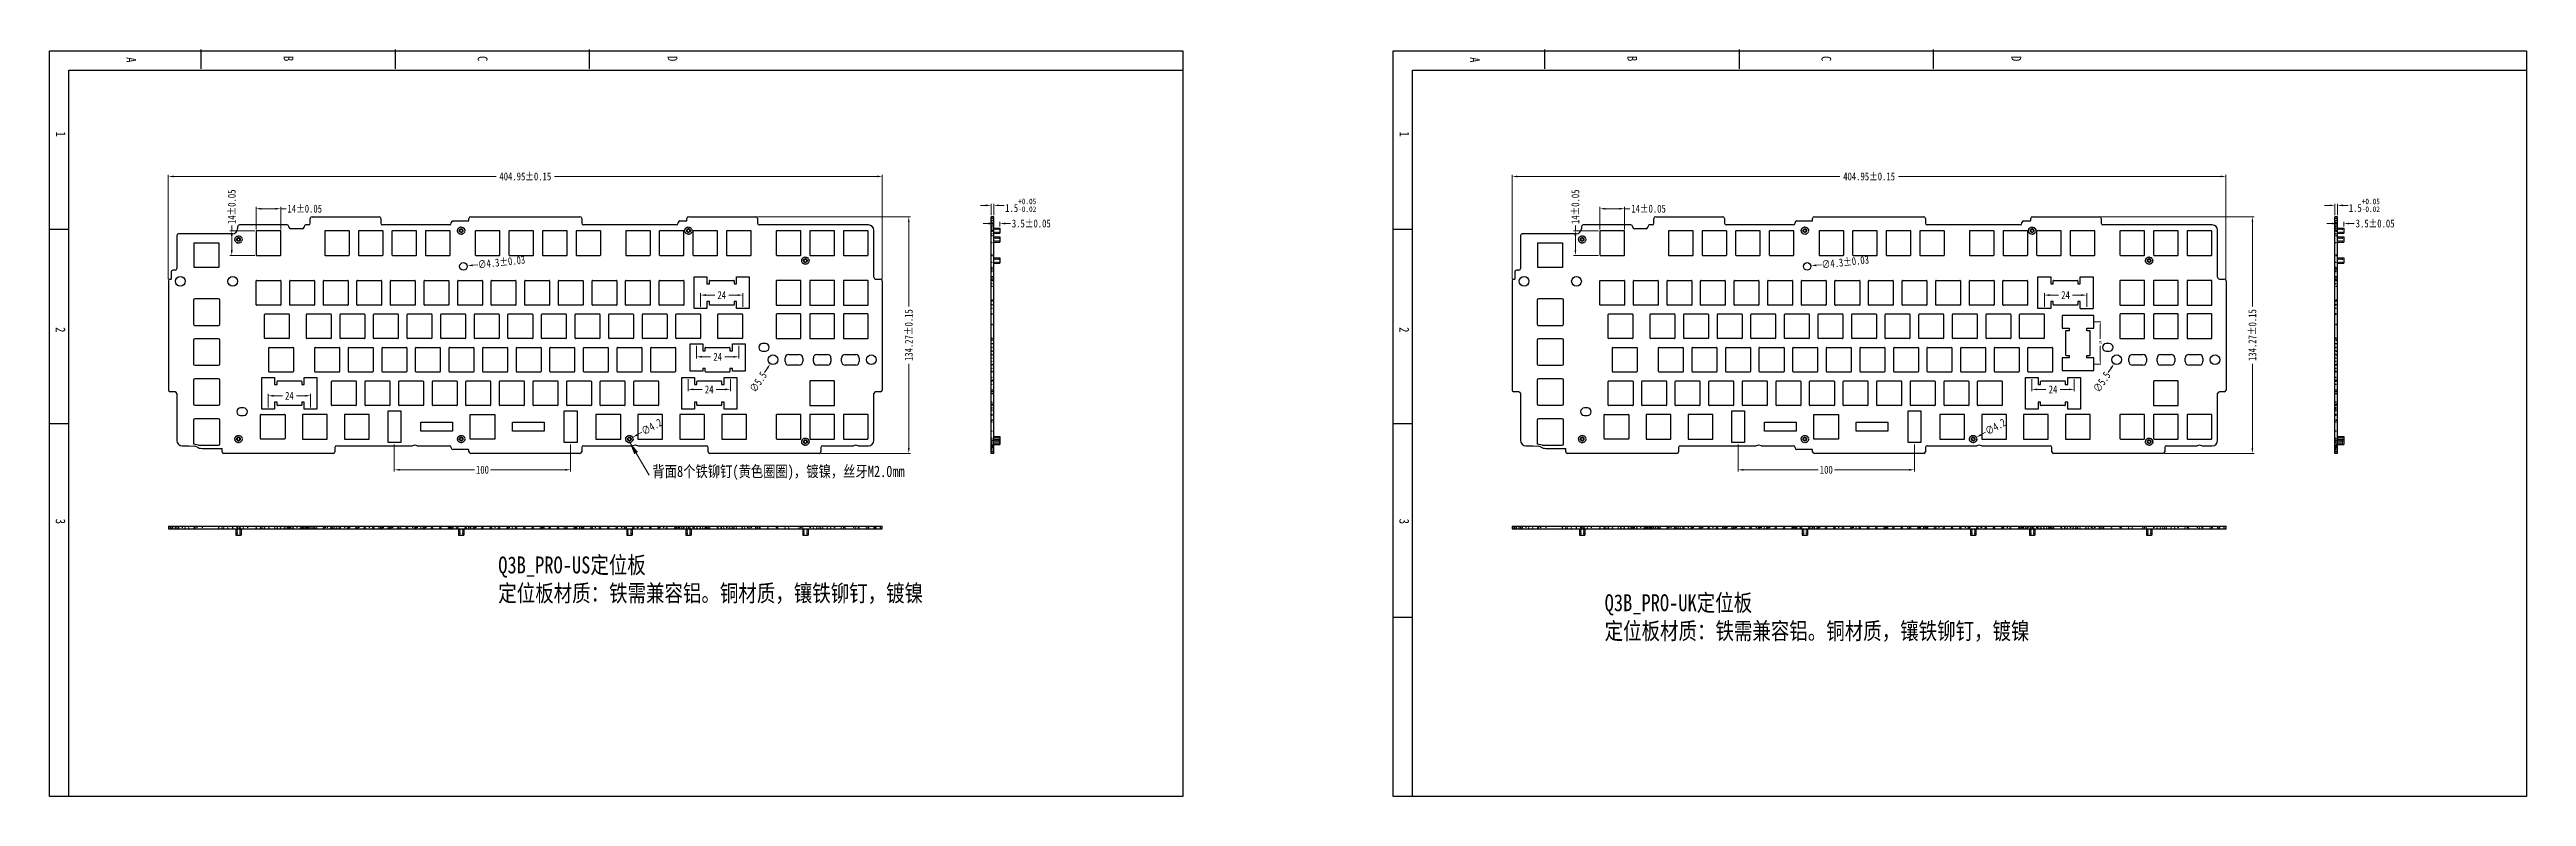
# Model space of a CAD drawing. Header units: inches. Extents: x 74 to 1479, y 13 to 437.
import ezdxf

# ---------------------------------------------------------------- set-up
doc = ezdxf.new("R2010")
doc.units = ezdxf.units.IN
doc.header["$LTSCALE"] = 1.21
doc.header["$MEASUREMENT"] = 0
doc.header["$PDMODE"] = 3
doc.header["$PDSIZE"] = 0.3125
doc.linetypes.add('HIDDEN', pattern=[0.2, 0.1, -0.1])
doc.layers.get('0').update_dxf_attribs({"linetype": 'CONTINUOUS'})
doc.layers.get('Defpoints').update_dxf_attribs({"linetype": 'CONTINUOUS'})
doc.layers.add('DEFAULT_2', color=8, linetype='HIDDEN')
doc.layers.add('图框', color=7, linetype='CONTINUOUS')
doc.styles.get("Standard").update_dxf_attribs({"font": 'txt', "width": 0.8})
doc.dimstyles.new('YanXiu', dxfattribs={"dimscale": 1.5, "dimtxt": 3, "dimasz": 2, "dimexe": 0.66, "dimexo": 0.66, "dimgap": 0.66, "dimtad": 0, "dimdsep": 46, "dimtxsty": 'STANDARD', "dimcen": 0, "dimclrd": 3, "dimclre": 6, "dimclrt": 3, "dimazin": 2, "dimtm": 1e-09, "dimtfac": 1, "dimtofl": 0, "dimtmove": 0, "dimatfit": 3, "dimfxl": 1, "dimlwd": 5, "dimlwe": 5, "dimarcsym": 0})

msp = doc.modelspace()

# ---------------------------------------------------------------- texts
at = {"color": 7, "linetype": 'Continuous', "char_height": 5.503, "width": 5.50297, "attachment_point": 1, "rotation": 270, "line_spacing_factor": 0.9}
for s, insert in [('A', (123.125, 432.155)), ('B', (212.475, 432.845)), ('C', (322.534, 432.845)), ('D', (430.306, 432.845)), ('A', (885.273, 432.155)), ('B', (974.623, 432.845)), ('C', (1084.682, 432.845)), ('D', (1192.454, 432.845)), ('1', (83.255, 390.017)), ('1', (845.403, 390.017)), ('2', (83.157, 279.019)), ('2', (845.305, 279.019)), ('3', (83.136, 170.319)), ('3', (845.284, 170.319))]:
    msp.add_mtext(s, dxfattribs=dict(at, insert=insert))
at = {"insert": (416.078, 200.402), "char_height": 6.4, "width": 151.48013, "attachment_point": 1}
msp.add_mtext('{\\fSimSun|b0|i0|c134|p2;\\C1;背面8个铁铆钉(黄色圈圈)，镀镍，丝牙M2.0mm}', dxfattribs=at)
at = {"layer": '图框', "lineweight": 0, "char_height": 9.6, "width": 228.28908, "attachment_point": 1}
for s, insert in [('{\\fSimSun|b0|i0|c134|p54;\\C1;Q3B_PRO-US定位板\\P定位板材质：铁需兼容铝。铜材质，镶铁铆钉，镀镍}', (328.666, 148.913)), ('{\\fSimSun|b0|i0|c134|p54;\\C1;Q3B_PRO-UK定位板\\P定位板材质：铁需兼容铝。铜材质，镶铁铆钉，镀镍}', (956.193, 127.479))]:
    msp.add_mtext(s, dxfattribs=dict(at, insert=insert))

# ---------------------------------------------------------------- blocks, each defined once
blk = doc.blocks.new('*D0')
at = {"color": 3, "lineweight": 5}
blk.add_line((410.1, 219.4), (407.5, 218), dxfattribs=at)
at = {"color": 3}
blk.add_solid([(407.3, 218.4), (407.7, 217.5), (404.9, 216.5)], dxfattribs=at)
at = {"layer": 'Defpoints', "color": 0}
for p in [(401.2, 214.5), (404.9, 216.5)]:
    blk.add_point(p, dxfattribs=at)
at = {"color": 3, "insert": (415.7, 222.5), "char_height": 4.5, "attachment_point": 5, "rotation": 28.8022}
blk.add_mtext('∅4.2', dxfattribs=at)
blk = doc.blocks.new('*D1')
at = {"color": 3, "lineweight": 5}
for p, q in [((606.7, 337.8), (603.7, 337.8)), ((616.2, 337.8), (619.2, 337.8))]:
    blk.add_line(p, q, dxfattribs=at)
at = {"color": 6, "lineweight": 5}
for p, q in [((609.7, 336.2), (609.7, 338.8)), ((613.2, 336.2), (613.2, 338.8))]:
    blk.add_line(p, q, dxfattribs=at)
at = {"color": 3}
for points in [[(606.7, 338.3), (606.7, 337.3), (609.7, 337.8)], [(616.2, 338.3), (616.2, 337.3), (613.2, 337.8)]]:
    blk.add_solid(points, dxfattribs=at)
at = {"layer": 'Defpoints', "color": 0}
for p in [(609.7, 337.8), (609.7, 335.2), (613.2, 335.2)]:
    blk.add_point(p, dxfattribs=at)
at = {"color": 3, "insert": (631, 337.8), "char_height": 4.5, "attachment_point": 5}
blk.add_mtext('3.5%%P0.05', dxfattribs=at)
blk = doc.blocks.new('*D2')
at = {"color": 3, "lineweight": 5}
for p, q in [((605.2, 348.1), (602.2, 348.1)), ((612.7, 348.1), (615.7, 348.1))]:
    blk.add_line(p, q, dxfattribs=at)
at = {"color": 6, "lineweight": 5}
for p, q in [((608.2, 342.6), (608.2, 349)), ((609.7, 342.6), (609.7, 349))]:
    blk.add_line(p, q, dxfattribs=at)
at = {"color": 3}
for points in [[(605.2, 348.6), (605.2, 347.6), (608.2, 348.1)], [(612.7, 348.6), (612.7, 347.6), (609.7, 348.1)]]:
    blk.add_solid(points, dxfattribs=at)
at = {"layer": 'Defpoints', "color": 0}
for p in [(608.2, 341.6), (609.7, 348.1), (609.7, 341.6)]:
    blk.add_point(p, dxfattribs=at)
at = {"color": 3, "insert": (625, 348.1), "char_height": 4.5, "attachment_point": 5}
blk.add_mtext('1.5{\\H0.7x;\\S+0.05^ -0.02;}', dxfattribs=at)
blk = doc.blocks.new('*D3')
at = {"color": 6, "lineweight": 5}
for p, q in [((141.5, 306.3), (141.5, 365.5)), ((546.5, 306.3), (546.5, 365.5))]:
    blk.add_line(p, q, dxfattribs=at)
at = {"color": 3, "lineweight": 5}
for p, q in [((144.5, 364.5), (327.4, 364.5)), ((543.5, 364.5), (360.6, 364.5))]:
    blk.add_line(p, q, dxfattribs=at)
at = {"color": 3}
for points in [[(144.5, 365), (144.5, 364), (141.5, 364.5)], [(543.5, 365), (543.5, 364), (546.5, 364.5)]]:
    blk.add_solid(points, dxfattribs=at)
at = {"layer": 'Defpoints', "color": 0}
for p in [(141.5, 364.5), (141.5, 305.3), (546.5, 305.3)]:
    blk.add_point(p, dxfattribs=at)
at = {"color": 3, "insert": (344, 364.5), "char_height": 4.5, "attachment_point": 5}
blk.add_mtext('404.95%%P0.15', dxfattribs=at)
blk = doc.blocks.new('*D4')
at = {"color": 6, "lineweight": 5}
for p, q in [((475.7, 341.6), (562.5, 341.6)), ((511.7, 207.4), (562.5, 207.4))]:
    blk.add_line(p, q, dxfattribs=at)
at = {"color": 3, "lineweight": 5}
for p, q in [((561.5, 338.6), (561.5, 290.8)), ((561.5, 210.4), (561.5, 258.2))]:
    blk.add_line(p, q, dxfattribs=at)
at = {"color": 3}
for points in [[(561, 338.6), (562, 338.6), (561.5, 341.6)], [(561, 210.4), (562, 210.4), (561.5, 207.4)]]:
    blk.add_solid(points, dxfattribs=at)
at = {"layer": 'Defpoints', "color": 0}
for p in [(474.7, 341.6), (510.7, 207.4), (561.5, 207.4)]:
    blk.add_point(p, dxfattribs=at)
at = {"color": 3, "insert": (561.5, 274.5), "char_height": 4.5, "attachment_point": 5, "rotation": 90}
blk.add_mtext('134.27%%P0.15', dxfattribs=at)
blk = doc.blocks.new('*D5')
at = {"color": 6, "lineweight": 5}
for p, q in [((191.3, 334.5), (191.3, 347.2)), ((205.3, 334.5), (205.3, 347.2))]:
    blk.add_line(p, q, dxfattribs=at)
at = {"color": 3, "lineweight": 5}
for p, q in [((194.3, 346.2), (202.3, 346.2)), ((205.3, 346.2), (208.3, 346.2))]:
    blk.add_line(p, q, dxfattribs=at)
at = {"color": 3}
for points in [[(194.3, 346.7), (194.3, 345.7), (191.3, 346.2)], [(202.3, 346.7), (202.3, 345.7), (205.3, 346.2)]]:
    blk.add_solid(points, dxfattribs=at)
at = {"layer": 'Defpoints', "color": 0}
for p in [(205.3, 346.2), (191.3, 333.5), (205.3, 333.5)]:
    blk.add_point(p, dxfattribs=at)
at = {"color": 3, "insert": (218.9, 346.2), "char_height": 4.5, "attachment_point": 5}
blk.add_mtext('14%%P0.05', dxfattribs=at)
blk = doc.blocks.new('*D6')
at = {"color": 6, "lineweight": 5}
for p, q in [((190.6, 333.7), (176.5, 333.7)), ((190.6, 319.7), (176.5, 319.7))]:
    blk.add_line(p, q, dxfattribs=at)
at = {"color": 3, "lineweight": 5}
for p, q in [((177.5, 333.7), (177.5, 336.7)), ((177.5, 322.7), (177.5, 330.7))]:
    blk.add_line(p, q, dxfattribs=at)
at = {"color": 3}
for points in [[(177, 330.7), (178, 330.7), (177.5, 333.7)], [(177, 322.7), (178, 322.7), (177.5, 319.7)]]:
    blk.add_solid(points, dxfattribs=at)
at = {"layer": 'Defpoints', "color": 0}
for p in [(191.5, 333.7), (177.5, 319.7), (191.5, 319.7)]:
    blk.add_point(p, dxfattribs=at)
at = {"color": 3, "insert": (177.5, 347.3), "char_height": 4.5, "attachment_point": 5, "rotation": 90}
blk.add_mtext('14%%P0.05', dxfattribs=at)
blk = doc.blocks.new('*D7')
at = {"color": 3, "lineweight": 5}
blk.add_line((479.6, 253.2), (481.3, 255.7), dxfattribs=at)
at = {"color": 3}
blk.add_solid([(480.9, 256), (481.7, 255.4), (483, 258.2)], dxfattribs=at)
at = {"layer": 'Defpoints', "color": 0}
for p in [(483, 258.2), (486, 262.8)]:
    blk.add_point(p, dxfattribs=at)
at = {"color": 3, "insert": (476.1, 247.9), "char_height": 4.5, "attachment_point": 5, "rotation": 56.2835}
blk.add_mtext('∅5.5', dxfattribs=at)
blk = doc.blocks.new('*D8')
at = {"color": 6, "lineweight": 5}
for p, q in [((198.2, 233.5), (198.2, 241.1)), ((222.2, 233.5), (222.2, 241.1))]:
    blk.add_line(p, q, dxfattribs=at)
at = {"color": 3, "lineweight": 5}
for p, q in [((201.2, 240.1), (206.2, 240.1)), ((219.2, 240.1), (214.2, 240.1))]:
    blk.add_line(p, q, dxfattribs=at)
at = {"color": 3}
for points in [[(201.2, 240.6), (201.2, 239.6), (198.2, 240.1)], [(219.2, 240.6), (219.2, 239.6), (222.2, 240.1)]]:
    blk.add_solid(points, dxfattribs=at)
at = {"layer": 'Defpoints', "color": 0}
for p in [(222.2, 240.1), (198.2, 232.5), (222.2, 232.5)]:
    blk.add_point(p, dxfattribs=at)
at = {"color": 3, "insert": (210.2, 240.1), "char_height": 4.5, "attachment_point": 5}
blk.add_mtext('24', dxfattribs=at)
blk = doc.blocks.new('*D9')
at = {"color": 6, "lineweight": 5}
for p, q in [((269.7, 212.5), (269.7, 197.1)), ((369.7, 212.5), (369.7, 197.1))]:
    blk.add_line(p, q, dxfattribs=at)
at = {"color": 3, "lineweight": 5}
for p, q in [((272.7, 198.1), (315.1, 198.1)), ((366.7, 198.1), (324.3, 198.1))]:
    blk.add_line(p, q, dxfattribs=at)
at = {"color": 3}
for points in [[(272.7, 198.6), (272.7, 197.6), (269.7, 198.1)], [(366.7, 198.6), (366.7, 197.6), (369.7, 198.1)]]:
    blk.add_solid(points, dxfattribs=at)
at = {"layer": 'Defpoints', "color": 0}
for p in [(269.7, 213.5), (369.7, 213.5), (369.7, 198.1)]:
    blk.add_point(p, dxfattribs=at)
at = {"color": 3, "insert": (319.7, 198.1), "char_height": 4.5, "attachment_point": 5}
blk.add_mtext('100', dxfattribs=at)
blk = doc.blocks.new('*D10')
at = {"color": 6, "lineweight": 5}
for p, q in [((441.1, 268.5), (441.1, 261.2)), ((465.1, 268.5), (465.1, 261.2))]:
    blk.add_line(p, q, dxfattribs=at)
at = {"color": 3, "lineweight": 5}
for p, q in [((444.1, 262.2), (449.1, 262.2)), ((462.1, 262.2), (457.1, 262.2))]:
    blk.add_line(p, q, dxfattribs=at)
at = {"color": 3}
for points in [[(444.1, 262.7), (444.1, 261.7), (441.1, 262.2)], [(462.1, 262.7), (462.1, 261.7), (465.1, 262.2)]]:
    blk.add_solid(points, dxfattribs=at)
at = {"layer": 'Defpoints', "color": 0}
for p in [(441.1, 269.5), (465.1, 269.5), (465.1, 262.2)]:
    blk.add_point(p, dxfattribs=at)
at = {"color": 3, "insert": (453.1, 262.2), "char_height": 4.5, "attachment_point": 5}
blk.add_mtext('24', dxfattribs=at)
blk = doc.blocks.new('*D11')
at = {"color": 6, "lineweight": 5}
for p, q in [((436.3, 249.5), (436.3, 242.7)), ((460.3, 249.5), (460.3, 242.7))]:
    blk.add_line(p, q, dxfattribs=at)
at = {"color": 3, "lineweight": 5}
for p, q in [((439.3, 243.7), (444.3, 243.7)), ((457.3, 243.7), (452.3, 243.7))]:
    blk.add_line(p, q, dxfattribs=at)
at = {"color": 3}
for points in [[(439.3, 244.2), (439.3, 243.2), (436.3, 243.7)], [(457.3, 244.2), (457.3, 243.2), (460.3, 243.7)]]:
    blk.add_solid(points, dxfattribs=at)
at = {"layer": 'Defpoints', "color": 0}
for p in [(436.3, 250.5), (460.3, 250.5), (460.3, 243.7)]:
    blk.add_point(p, dxfattribs=at)
at = {"color": 3, "insert": (448.3, 243.7), "char_height": 4.5, "attachment_point": 5}
blk.add_mtext('24', dxfattribs=at)
blk = doc.blocks.new('*D12')
at = {"color": 6, "lineweight": 5}
for p, q in [((443.4, 290.5), (443.4, 298.2)), ((467.4, 290.5), (467.4, 298.2))]:
    blk.add_line(p, q, dxfattribs=at)
at = {"color": 3, "lineweight": 5}
for p, q in [((446.4, 297.2), (451.5, 297.2)), ((464.4, 297.2), (459.4, 297.2))]:
    blk.add_line(p, q, dxfattribs=at)
at = {"color": 3}
for points in [[(446.4, 297.7), (446.4, 296.7), (443.4, 297.2)], [(464.4, 297.7), (464.4, 296.7), (467.4, 297.2)]]:
    blk.add_solid(points, dxfattribs=at)
at = {"layer": 'Defpoints', "color": 0}
for p in [(467.4, 297.2), (443.4, 289.5), (467.4, 289.5)]:
    blk.add_point(p, dxfattribs=at)
at = {"color": 3, "insert": (455.4, 297.2), "char_height": 4.5, "attachment_point": 5}
blk.add_mtext('24', dxfattribs=at)
blk = doc.blocks.new('*D13')
at = {"color": 3, "lineweight": 5}
blk.add_line((317, 314.4), (314, 314.1), dxfattribs=at)
at = {"color": 3}
blk.add_solid([(314, 314.6), (314.1, 313.6), (311.1, 313.7)], dxfattribs=at)
at = {"layer": 'Defpoints', "color": 0}
for p in [(306.8, 313.3), (311.1, 313.7)]:
    blk.add_point(p, dxfattribs=at)
at = {"color": 3, "insert": (330.5, 315.9), "char_height": 4.5, "attachment_point": 5, "rotation": 6.227}
blk.add_mtext('∅4.3%%P0.03', dxfattribs=at)
blk = doc.blocks.new('*D14')
at = {"color": 3, "lineweight": 5}
blk.add_line((1172.3, 219.4), (1169.6, 218), dxfattribs=at)
at = {"color": 3}
blk.add_solid([(1169.4, 218.4), (1169.9, 217.5), (1167, 216.5)], dxfattribs=at)
at = {"layer": 'Defpoints', "color": 0}
for p in [(1163.3, 214.5), (1167, 216.5)]:
    blk.add_point(p, dxfattribs=at)
at = {"color": 3, "insert": (1177.9, 222.5), "char_height": 4.5, "attachment_point": 5, "rotation": 28.8022}
blk.add_mtext('∅4.2', dxfattribs=at)
blk = doc.blocks.new('*D15')
at = {"color": 3, "lineweight": 5}
for p, q in [((1368.9, 337.8), (1365.9, 337.8)), ((1378.4, 337.8), (1381.4, 337.8))]:
    blk.add_line(p, q, dxfattribs=at)
at = {"color": 6, "lineweight": 5}
for p, q in [((1371.9, 336.2), (1371.9, 338.8)), ((1375.4, 336.2), (1375.4, 338.8))]:
    blk.add_line(p, q, dxfattribs=at)
at = {"color": 3}
for points in [[(1368.9, 338.3), (1368.9, 337.3), (1371.9, 337.8)], [(1378.4, 338.3), (1378.4, 337.3), (1375.4, 337.8)]]:
    blk.add_solid(points, dxfattribs=at)
at = {"layer": 'Defpoints', "color": 0}
for p in [(1371.9, 337.8), (1371.9, 335.2), (1375.4, 335.2)]:
    blk.add_point(p, dxfattribs=at)
at = {"color": 3, "insert": (1393.2, 337.8), "char_height": 4.5, "attachment_point": 5}
blk.add_mtext('3.5%%P0.05', dxfattribs=at)
blk = doc.blocks.new('*D16')
at = {"color": 3, "lineweight": 5}
for p, q in [((1367.4, 348.1), (1364.4, 348.1)), ((1374.9, 348.1), (1377.9, 348.1))]:
    blk.add_line(p, q, dxfattribs=at)
at = {"color": 6, "lineweight": 5}
for p, q in [((1370.4, 342.6), (1370.4, 349)), ((1371.9, 342.6), (1371.9, 349))]:
    blk.add_line(p, q, dxfattribs=at)
at = {"color": 3}
for points in [[(1367.4, 348.6), (1367.4, 347.6), (1370.4, 348.1)], [(1374.9, 348.6), (1374.9, 347.6), (1371.9, 348.1)]]:
    blk.add_solid(points, dxfattribs=at)
at = {"layer": 'Defpoints', "color": 0}
for p in [(1370.4, 341.6), (1371.9, 348.1), (1371.9, 341.6)]:
    blk.add_point(p, dxfattribs=at)
at = {"color": 3, "insert": (1387.1, 348.1), "char_height": 4.5, "attachment_point": 5}
blk.add_mtext('1.5{\\H0.7x;\\S+0.05^ -0.02;}', dxfattribs=at)
blk = doc.blocks.new('*D17')
at = {"color": 6, "lineweight": 5}
for p, q in [((903.7, 306.3), (903.7, 365.5)), ((1308.6, 306.3), (1308.6, 365.5))]:
    blk.add_line(p, q, dxfattribs=at)
at = {"color": 3, "lineweight": 5}
for p, q in [((906.7, 364.5), (1089.6, 364.5)), ((1305.6, 364.5), (1122.8, 364.5))]:
    blk.add_line(p, q, dxfattribs=at)
at = {"color": 3}
for points in [[(906.7, 365), (906.7, 364), (903.7, 364.5)], [(1305.6, 365), (1305.6, 364), (1308.6, 364.5)]]:
    blk.add_solid(points, dxfattribs=at)
at = {"layer": 'Defpoints', "color": 0}
for p in [(903.7, 364.5), (903.7, 305.3), (1308.6, 305.3)]:
    blk.add_point(p, dxfattribs=at)
at = {"color": 3, "insert": (1106.2, 364.5), "char_height": 4.5, "attachment_point": 5}
blk.add_mtext('404.95%%P0.15', dxfattribs=at)
blk = doc.blocks.new('*D18')
at = {"color": 6, "lineweight": 5}
for p, q in [((1237.8, 341.6), (1324.6, 341.6)), ((1273.8, 207.4), (1324.6, 207.4))]:
    blk.add_line(p, q, dxfattribs=at)
at = {"color": 3, "lineweight": 5}
for p, q in [((1323.6, 338.6), (1323.6, 290.8)), ((1323.6, 210.4), (1323.6, 258.2))]:
    blk.add_line(p, q, dxfattribs=at)
at = {"color": 3}
for points in [[(1323.1, 338.6), (1324.1, 338.6), (1323.6, 341.6)], [(1323.1, 210.4), (1324.1, 210.4), (1323.6, 207.4)]]:
    blk.add_solid(points, dxfattribs=at)
at = {"layer": 'Defpoints', "color": 0}
for p in [(1236.8, 341.6), (1272.8, 207.4), (1323.6, 207.4)]:
    blk.add_point(p, dxfattribs=at)
at = {"color": 3, "insert": (1323.6, 274.5), "char_height": 4.5, "attachment_point": 5, "rotation": 90}
blk.add_mtext('134.27%%P0.15', dxfattribs=at)
blk = doc.blocks.new('*D19')
at = {"color": 6, "lineweight": 5}
for p, q in [((953.5, 334.5), (953.5, 347.2)), ((967.5, 334.5), (967.5, 347.2))]:
    blk.add_line(p, q, dxfattribs=at)
at = {"color": 3, "lineweight": 5}
for p, q in [((956.5, 346.2), (964.5, 346.2)), ((967.5, 346.2), (970.5, 346.2))]:
    blk.add_line(p, q, dxfattribs=at)
at = {"color": 3}
for points in [[(956.5, 346.7), (956.5, 345.7), (953.5, 346.2)], [(964.5, 346.7), (964.5, 345.7), (967.5, 346.2)]]:
    blk.add_solid(points, dxfattribs=at)
at = {"layer": 'Defpoints', "color": 0}
for p in [(967.5, 346.2), (953.5, 333.5), (967.5, 333.5)]:
    blk.add_point(p, dxfattribs=at)
at = {"color": 3, "insert": (981.1, 346.2), "char_height": 4.5, "attachment_point": 5}
blk.add_mtext('14%%P0.05', dxfattribs=at)
blk = doc.blocks.new('*D20')
at = {"color": 6, "lineweight": 5}
for p, q in [((952.7, 333.7), (938.6, 333.7)), ((952.7, 319.7), (938.6, 319.7))]:
    blk.add_line(p, q, dxfattribs=at)
at = {"color": 3, "lineweight": 5}
for p, q in [((939.6, 333.7), (939.6, 336.7)), ((939.6, 322.7), (939.6, 330.7))]:
    blk.add_line(p, q, dxfattribs=at)
at = {"color": 3}
for points in [[(939.1, 330.7), (940.1, 330.7), (939.6, 333.7)], [(939.1, 322.7), (940.1, 322.7), (939.6, 319.7)]]:
    blk.add_solid(points, dxfattribs=at)
at = {"layer": 'Defpoints', "color": 0}
for p in [(953.7, 333.7), (939.6, 319.7), (953.7, 319.7)]:
    blk.add_point(p, dxfattribs=at)
at = {"color": 3, "insert": (939.6, 347.3), "char_height": 4.5, "attachment_point": 5, "rotation": 90}
blk.add_mtext('14%%P0.05', dxfattribs=at)
blk = doc.blocks.new('*D21')
at = {"color": 3, "lineweight": 5}
blk.add_line((1241.8, 253.2), (1243.4, 255.7), dxfattribs=at)
at = {"color": 3}
blk.add_solid([(1243, 256), (1243.9, 255.4), (1245.1, 258.2)], dxfattribs=at)
at = {"layer": 'Defpoints', "color": 0}
for p in [(1245.1, 258.2), (1248.2, 262.8)]:
    blk.add_point(p, dxfattribs=at)
at = {"color": 3, "insert": (1238.2, 247.9), "char_height": 4.5, "attachment_point": 5, "rotation": 56.2835}
blk.add_mtext('∅5.5', dxfattribs=at)
blk = doc.blocks.new('*D22')
at = {"color": 6, "lineweight": 5}
for p, q in [((1031.9, 212.5), (1031.9, 197.1)), ((1131.9, 212.5), (1131.9, 197.1))]:
    blk.add_line(p, q, dxfattribs=at)
at = {"color": 3, "lineweight": 5}
for p, q in [((1034.9, 198.1), (1077.3, 198.1)), ((1128.9, 198.1), (1086.5, 198.1))]:
    blk.add_line(p, q, dxfattribs=at)
at = {"color": 3}
for points in [[(1034.9, 198.6), (1034.9, 197.6), (1031.9, 198.1)], [(1128.9, 198.6), (1128.9, 197.6), (1131.9, 198.1)]]:
    blk.add_solid(points, dxfattribs=at)
at = {"layer": 'Defpoints', "color": 0}
for p in [(1031.9, 213.5), (1131.9, 213.5), (1131.9, 198.1)]:
    blk.add_point(p, dxfattribs=at)
at = {"color": 3, "insert": (1081.9, 198.1), "char_height": 4.5, "attachment_point": 5}
blk.add_mtext('100', dxfattribs=at)
blk = doc.blocks.new('*D23')
at = {"color": 6, "lineweight": 5}
for p, q in [((1198.5, 249.5), (1198.5, 242.7)), ((1222.5, 249.5), (1222.5, 242.7))]:
    blk.add_line(p, q, dxfattribs=at)
at = {"color": 3, "lineweight": 5}
for p, q in [((1201.5, 243.7), (1206.5, 243.7)), ((1219.5, 243.7), (1214.5, 243.7))]:
    blk.add_line(p, q, dxfattribs=at)
at = {"color": 3}
for points in [[(1201.5, 244.2), (1201.5, 243.2), (1198.5, 243.7)], [(1219.5, 244.2), (1219.5, 243.2), (1222.5, 243.7)]]:
    blk.add_solid(points, dxfattribs=at)
at = {"layer": 'Defpoints', "color": 0}
for p in [(1198.5, 250.5), (1222.5, 250.5), (1222.5, 243.7)]:
    blk.add_point(p, dxfattribs=at)
at = {"color": 3, "insert": (1210.5, 243.7), "char_height": 4.5, "attachment_point": 5}
blk.add_mtext('24', dxfattribs=at)
blk = doc.blocks.new('*D24')
at = {"color": 6, "lineweight": 5}
for p, q in [((1205.6, 290.5), (1205.6, 298.2)), ((1229.6, 290.5), (1229.6, 298.2))]:
    blk.add_line(p, q, dxfattribs=at)
at = {"color": 3, "lineweight": 5}
for p, q in [((1208.6, 297.2), (1213.6, 297.2)), ((1226.6, 297.2), (1221.6, 297.2))]:
    blk.add_line(p, q, dxfattribs=at)
at = {"color": 3}
for points in [[(1208.6, 297.7), (1208.6, 296.7), (1205.6, 297.2)], [(1226.6, 297.7), (1226.6, 296.7), (1229.6, 297.2)]]:
    blk.add_solid(points, dxfattribs=at)
at = {"layer": 'Defpoints', "color": 0}
for p in [(1229.6, 297.2), (1205.6, 289.5), (1229.6, 289.5)]:
    blk.add_point(p, dxfattribs=at)
at = {"color": 3, "insert": (1217.6, 297.2), "char_height": 4.5, "attachment_point": 5}
blk.add_mtext('24', dxfattribs=at)
blk = doc.blocks.new('*D25')
at = {"color": 3, "lineweight": 5}
blk.add_line((1079.2, 314.4), (1076.2, 314.1), dxfattribs=at)
at = {"color": 3}
blk.add_solid([(1076.1, 314.6), (1076.2, 313.6), (1073.2, 313.7)], dxfattribs=at)
at = {"layer": 'Defpoints', "color": 0}
for p in [(1068.9, 313.3), (1073.2, 313.7)]:
    blk.add_point(p, dxfattribs=at)
at = {"color": 3, "insert": (1092.7, 315.9), "char_height": 4.5, "attachment_point": 5, "rotation": 6.227}
blk.add_mtext('∅4.3%%P0.03', dxfattribs=at)
blk = doc.blocks.new('*D26')
at = {"color": 3, "lineweight": 5}
for p, q in [((1234.1, 282), (1237.6, 282)), ((1237.3, 280.5), (1237.3, 272.4)), ((1237.3, 259.5), (1237.3, 268.4)), ((1234.1, 258), (1237.6, 258))]:
    blk.add_line(p, q, dxfattribs=at)
at = {"color": 3}
for points in [[(1237.1, 280.5), (1237.6, 280.5), (1237.3, 282)], [(1237.1, 259.5), (1237.6, 259.5), (1237.3, 258)]]:
    blk.add_solid(points, dxfattribs=at)
at = {"layer": 'Defpoints', "color": 0}
for p in [(1233.7, 282), (1233.7, 258), (1237.3, 258)]:
    blk.add_point(p, dxfattribs=at)
at = {"color": 3, "insert": (1237.3, 270.4), "char_height": 1.5, "attachment_point": 5, "rotation": 90}
blk.add_mtext('24', dxfattribs=at)

# ---------------------------------------------------------------- dimensions: what is measured, and where the dimension line sits
for base, p1, p2, text, picture, middle in [((141.546, 364.517), (546.496, 305.318), (141.546, 305.318), '<>%%P0.15', '*D3', (344.021, 364.517)), ((903.694, 364.517), (1308.644, 305.318), (903.694, 305.318), '<>%%P0.15', '*D17', (1106.169, 364.517)), ((609.743, 348.058), (608.243, 341.637), (609.743, 341.637), '<>{\\H0.7x;\\S+0.05^ -0.02;}', '*D2', (624.953, 348.058)), ((1371.891, 348.058), (1370.391, 341.637), (1371.891, 341.637), '<>{\\H0.7x;\\S+0.05^ -0.02;}', '*D16', (1387.101, 348.058)), ((205.346, 346.198), (191.346, 333.543), (205.346, 333.543), '<>%%P0.05', '*D5', (218.936, 346.198)), ((967.494, 346.198), (953.494, 333.543), (967.494, 333.543), '<>%%P0.05', '*D19', (981.084, 346.198))]:
    dim = msp.add_linear_dim(base=base, p1=p1, p2=p2, text=text, dimstyle='YanXiu')
    dim.commit()
    dim.dimension.update_dxf_attribs({"geometry": picture, "text_midpoint": middle})
for base, p1, p2, picture, middle in [((177.479, 319.743), (191.546, 333.743), (191.546, 319.743), '*D6', (177.479, 347.333)), ((939.627, 319.743), (953.694, 333.743), (953.694, 319.743), '*D20', (939.627, 347.333))]:
    dim = msp.add_linear_dim(base=base, p1=p1, p2=p2, angle=90, text='<>%%P0.05', dimstyle='YanXiu')
    dim.commit()
    dim.dimension.update_dxf_attribs({"geometry": picture, "text_midpoint": middle, "dimtype": 160})
for base, p1, p2, picture, middle in [((561.485, 207.368), (474.696, 341.637), (510.696, 207.368), '*D4', (561.485, 274.503)), ((1323.633, 207.368), (1236.844, 341.637), (1272.844, 207.368), '*D18', (1323.633, 274.503))]:
    dim = msp.add_linear_dim(base=base, p1=p1, p2=p2, angle=90, text='<>%%P0.15', dimstyle='YanXiu')
    dim.commit()
    dim.dimension.update_dxf_attribs({"geometry": picture, "text_midpoint": middle})
for base, p1, p2, picture, middle in [((609.743, 337.782), (613.243, 335.243), (609.743, 335.243), '*D1', (631.033, 337.782)), ((1371.891, 337.782), (1375.391, 335.243), (1371.891, 335.243), '*D15', (1393.181, 337.782))]:
    dim = msp.add_linear_dim(base=base, p1=p1, p2=p2, text='<>%%P0.05', dimstyle='YanXiu')
    dim.commit()
    dim.dimension.update_dxf_attribs({"geometry": picture, "text_midpoint": middle, "dimtype": 160})
for p1, p2, picture, middle in [((306.779, 313.27), (311.053, 313.737), '*D13', (330.528, 315.861)), ((1068.927, 313.27), (1073.201, 313.737), '*D25', (1092.676, 315.861))]:
    dim = msp.add_diameter_dim_2p(p1=p1, p2=p2, text='<>%%P0.03', dimstyle='YanXiu')
    dim.commit()
    dim.dimension.update_dxf_attribs({"geometry": picture, "text_midpoint": middle})
for base, p1, p2, picture, middle in [((467.439, 297.16), (443.442, 289.533), (467.439, 289.533), '*D12', (455.441, 297.16)), ((1229.587, 297.16), (1205.59, 289.533), (1229.587, 289.533), '*D24', (1217.589, 297.16)), ((465.064, 262.199), (441.067, 269.533), (465.064, 269.533), '*D10', (453.066, 262.199)), ((222.214, 240.145), (198.217, 232.518), (222.214, 232.518), '*D8', (210.216, 240.145))]:
    dim = msp.add_linear_dim(base=base, p1=p1, p2=p2, dimstyle='YanXiu')
    dim.commit()
    dim.dimension.update_dxf_attribs({"geometry": picture, "text_midpoint": middle, "dimtype": 160})
dim = msp.add_linear_dim(base=(1237.302, 258.003), p1=(1233.682, 282.003), p2=(1233.682, 258.003), angle=90, dimstyle='YanXiu', override={"dimtxt": 1, "dimasz": 1, "dimexe": 0.2, "dimexo": 0.3, "dimclre": 3})
dim.commit()
dim.dimension.update_dxf_attribs({"geometry": '*D26', "text_midpoint": (1237.302, 270.369), "dimtype": 160})
for p1, p2, picture, middle in [((486.012, 262.791), (482.959, 258.216), '*D7', (476.082, 247.91)), ((1248.16, 262.791), (1245.107, 258.216), '*D21', (1238.23, 247.91)), ((401.19, 214.507), (404.871, 216.53), '*D0', (415.728, 222.499)), ((1163.338, 214.507), (1167.019, 216.53), '*D14', (1177.876, 222.499))]:
    dim = msp.add_diameter_dim_2p(p1=p1, p2=p2, dimstyle='YanXiu')
    dim.commit()
    dim.dimension.update_dxf_attribs({"geometry": picture, "text_midpoint": middle})
for base, p1, p2, picture, middle in [((460.314, 243.721), (436.317, 250.518), (460.314, 250.518), '*D11', (448.316, 243.721)), ((1222.462, 243.721), (1198.465, 250.518), (1222.462, 250.518), '*D23', (1210.464, 243.721)), ((369.726, 198.069), (269.726, 213.518), (369.726, 213.518), '*D9', (319.726, 198.069)), ((1131.874, 198.069), (1031.874, 213.518), (1131.874, 213.518), '*D22', (1081.874, 198.069))]:
    dim = msp.add_linear_dim(base=base, p1=p1, p2=p2, dimstyle='YanXiu')
    dim.commit()
    dim.dimension.update_dxf_attribs({"geometry": picture, "text_midpoint": middle})

# ---------------------------------------------------------------- linework, layer by layer
at = {"color": 7, "linetype": 'Continuous'}
for p, q in [((74.149, 12.755), (74.149, 435.823)), ((74.149, 435.823), (716.895, 435.823)), ((160.197, 425.507), (160.197, 436.513)), ((270.256, 436.513), (270.256, 425.507)), ((380.315, 436.513), (380.315, 425.507)), ((716.895, 435.823), (716.895, 12.755)), ((836.297, 12.755), (836.297, 435.823)), ((836.297, 435.823), (1479.043, 435.823)), ((922.345, 425.507), (922.345, 436.513)), ((1032.404, 436.513), (1032.404, 425.507)), ((1142.463, 436.513), (1142.463, 425.507)), ((1479.043, 435.823), (1479.043, 12.755)), ((85.154, 12.755), (85.154, 424.818)), ((85.154, 424.818), (716.895, 424.818)), ((847.302, 12.755), (847.302, 424.818)), ((847.302, 424.818), (1479.043, 424.818)), ((222.021, 337.987), (222.021, 340.637)), ((223.021, 341.637), (261.021, 341.637)), ((262.021, 340.637), (262.021, 337.987)), ((302.021, 337.987), (302.021, 338.312)), ((303.021, 339.312), (311.721, 339.312)), ((312.021, 339.612), (312.021, 340.637)), ((313.021, 341.637), (375.021, 341.637)), ((376.021, 340.637), (376.021, 337.987)), ((430.696, 337.987), (430.696, 338.312)), ((431.696, 339.312), (435.396, 339.312)), ((435.696, 339.612), (435.696, 340.637)), ((436.696, 341.637), (474.696, 341.637)), ((475.696, 340.637), (475.696, 337.987)), ((608.243, 207.368), (608.243, 341.637)), ((609.743, 341.637), (608.243, 341.637)), ((609.743, 340.637), (608.243, 340.637)), ((608.243, 337.987), (609.743, 337.987)), ((609.743, 207.368), (609.743, 341.637)), ((984.169, 337.987), (984.169, 340.637)), ((985.169, 341.637), (1023.169, 341.637)), ((1024.169, 340.637), (1024.169, 337.987)), ((1064.169, 337.987), (1064.169, 338.312)), ((1065.169, 339.312), (1073.869, 339.312)), ((1074.169, 339.612), (1074.169, 340.637)), ((1075.169, 341.637), (1137.169, 341.637)), ((1138.169, 340.637), (1138.169, 337.987)), ((1192.844, 337.987), (1192.844, 338.312)), ((1193.844, 339.312), (1197.544, 339.312)), ((1197.844, 339.612), (1197.844, 340.637)), ((1198.844, 341.637), (1236.844, 341.637)), ((1237.844, 340.637), (1237.844, 337.987)), ((1370.391, 207.368), (1370.391, 341.637)), ((1371.891, 341.637), (1370.391, 341.637)), ((1371.891, 340.637), (1370.391, 340.637)), ((1370.391, 337.987), (1371.891, 337.987)), ((1371.891, 207.368), (1371.891, 341.637)), ((85.154, 334.349), (74.149, 334.349)), ((146.346, 331.009), (146.346, 312.318)), ((178.078, 332.009), (147.346, 332.009)), ((156.226, 312.903), (156.226, 326.903)), ((156.226, 326.903), (170.226, 326.903)), ((170.226, 326.903), (170.226, 312.903)), ((180.828, 335.987), (180.828, 334.759)), ((208.946, 336.987), (181.828, 336.987)), ((191.346, 333.493), (191.346, 319.993)), ((205.096, 333.743), (191.596, 333.743)), ((205.346, 319.993), (205.346, 333.493)), ((209.946, 335.787), (209.946, 335.987)), ((217.546, 334.787), (210.946, 334.787)), ((218.546, 335.987), (218.546, 335.787)), ((221.021, 336.987), (219.546, 336.987)), ((230.246, 333.493), (230.246, 319.993)), ((243.996, 333.743), (230.496, 333.743)), ((244.246, 319.993), (244.246, 333.493)), ((249.296, 333.493), (249.296, 319.993)), ((263.046, 333.743), (249.546, 333.743)), ((301.021, 336.987), (263.021, 336.987)), ((263.296, 319.993), (263.296, 333.493)), ((268.346, 333.493), (268.346, 319.993)), ((282.096, 333.743), (268.596, 333.743)), ((282.346, 319.993), (282.346, 333.493)), ((287.396, 333.493), (287.396, 319.993)), ((301.146, 333.743), (287.646, 333.743)), ((301.396, 319.993), (301.396, 333.493)), ((315.636, 333.493), (315.636, 319.993)), ((329.386, 333.743), (315.886, 333.743)), ((329.636, 319.993), (329.636, 333.493)), ((334.686, 333.493), (334.686, 319.993)), ((348.436, 333.743), (334.936, 333.743)), ((348.686, 319.993), (348.686, 333.493)), ((353.736, 333.493), (353.736, 319.993)), ((367.486, 333.743), (353.986, 333.743)), ((367.736, 319.993), (367.736, 333.493)), ((372.786, 333.493), (372.786, 319.993)), ((386.536, 333.743), (373.036, 333.743)), ((429.696, 336.987), (377.021, 336.987)), ((386.786, 319.993), (386.786, 333.493)), ((400.946, 333.493), (400.946, 319.993)), ((414.696, 333.743), (401.196, 333.743)), ((414.946, 319.993), (414.946, 333.493)), ((419.996, 333.493), (419.996, 319.993)), ((433.746, 333.743), (420.246, 333.743)), ((433.996, 319.993), (433.996, 333.493)), ((439.046, 333.493), (439.046, 319.993)), ((452.796, 333.743), (439.296, 333.743)), ((453.046, 319.993), (453.046, 333.493)), ((458.096, 333.493), (458.096, 319.993)), ((471.846, 333.743), (458.346, 333.743)), ((472.096, 319.993), (472.096, 333.493)), ((538.696, 336.987), (476.696, 336.987)), ((486.336, 333.493), (486.336, 319.993)), ((500.086, 333.743), (486.586, 333.743)), ((500.336, 319.993), (500.336, 333.493)), ((505.386, 333.493), (505.386, 319.993)), ((519.136, 333.743), (505.636, 333.743)), ((519.386, 319.993), (519.386, 333.493)), ((524.436, 333.493), (524.436, 319.993)), ((538.186, 333.743), (524.686, 333.743)), ((538.436, 319.993), (538.436, 333.493)), ((541.696, 307.318), (541.696, 333.987)), ((608.243, 336.987), (609.743, 336.987)), ((608.243, 333.987), (609.743, 333.987)), ((609.743, 335.243), (613.243, 335.243)), ((609.743, 332.243), (613.243, 332.243)), ((609.743, 330.243), (613.243, 330.243)), ((609.743, 327.243), (613.243, 327.243)), ((613.243, 335.243), (613.243, 332.243)), ((613.243, 330.243), (613.243, 327.243)), ((847.302, 334.349), (836.297, 334.349)), ((908.494, 331.009), (908.494, 312.318)), ((940.226, 332.009), (909.494, 332.009)), ((918.374, 312.903), (918.374, 326.903)), ((918.374, 326.903), (932.374, 326.903)), ((932.374, 326.903), (932.374, 312.903)), ((942.976, 335.987), (942.976, 334.759)), ((971.094, 336.987), (943.976, 336.987)), ((953.494, 333.493), (953.494, 319.993)), ((967.244, 333.743), (953.744, 333.743)), ((967.494, 319.993), (967.494, 333.493)), ((972.094, 335.787), (972.094, 335.987)), ((979.694, 334.787), (973.094, 334.787)), ((980.694, 335.987), (980.694, 335.787)), ((983.169, 336.987), (981.694, 336.987)), ((992.394, 333.493), (992.394, 319.993)), ((1006.144, 333.743), (992.644, 333.743)), ((1006.394, 319.993), (1006.394, 333.493)), ((1011.444, 333.493), (1011.444, 319.993)), ((1025.194, 333.743), (1011.694, 333.743)), ((1063.169, 336.987), (1025.169, 336.987)), ((1025.444, 319.993), (1025.444, 333.493)), ((1030.494, 333.493), (1030.494, 319.993)), ((1044.244, 333.743), (1030.744, 333.743)), ((1044.494, 319.993), (1044.494, 333.493)), ((1049.544, 333.493), (1049.544, 319.993)), ((1063.294, 333.743), (1049.794, 333.743)), ((1063.544, 319.993), (1063.544, 333.493)), ((1077.784, 333.493), (1077.784, 319.993)), ((1091.534, 333.743), (1078.034, 333.743)), ((1091.784, 319.993), (1091.784, 333.493)), ((1096.834, 333.493), (1096.834, 319.993)), ((1110.584, 333.743), (1097.084, 333.743)), ((1110.834, 319.993), (1110.834, 333.493)), ((1115.884, 333.493), (1115.884, 319.993)), ((1129.634, 333.743), (1116.134, 333.743)), ((1129.884, 319.993), (1129.884, 333.493)), ((1134.934, 333.493), (1134.934, 319.993)), ((1148.684, 333.743), (1135.184, 333.743)), ((1191.844, 336.987), (1139.169, 336.987)), ((1148.934, 319.993), (1148.934, 333.493)), ((1163.094, 333.493), (1163.094, 319.993)), ((1176.844, 333.743), (1163.344, 333.743)), ((1177.094, 319.993), (1177.094, 333.493)), ((1182.144, 333.493), (1182.144, 319.993)), ((1195.894, 333.743), (1182.394, 333.743)), ((1196.144, 319.993), (1196.144, 333.493)), ((1201.194, 333.493), (1201.194, 319.993)), ((1214.944, 333.743), (1201.444, 333.743)), ((1215.194, 319.993), (1215.194, 333.493)), ((1220.244, 333.493), (1220.244, 319.993)), ((1233.994, 333.743), (1220.494, 333.743)), ((1234.244, 319.993), (1234.244, 333.493)), ((1300.844, 336.987), (1238.844, 336.987)), ((1248.484, 333.493), (1248.484, 319.993)), ((1262.234, 333.743), (1248.734, 333.743)), ((1262.484, 319.993), (1262.484, 333.493)), ((1267.534, 333.493), (1267.534, 319.993)), ((1281.284, 333.743), (1267.784, 333.743)), ((1281.534, 319.993), (1281.534, 333.493)), ((1286.584, 333.493), (1286.584, 319.993)), ((1300.334, 333.743), (1286.834, 333.743)), ((1300.584, 319.993), (1300.584, 333.493)), ((1303.844, 307.318), (1303.844, 333.987)), ((1370.391, 336.987), (1371.891, 336.987)), ((1370.391, 333.987), (1371.891, 333.987)), ((1371.891, 335.243), (1375.391, 335.243)), ((1371.891, 332.243), (1375.391, 332.243)), ((1371.891, 330.243), (1375.391, 330.243)), ((1371.891, 327.243), (1375.391, 327.243)), ((1375.391, 335.243), (1375.391, 332.243)), ((1375.391, 330.243), (1375.391, 327.243)), ((143.046, 310.318), (143.046, 306.318)), ((145.346, 311.318), (144.046, 311.318)), ((170.226, 312.903), (156.226, 312.903)), ((191.596, 319.743), (205.096, 319.743)), ((230.496, 319.743), (243.996, 319.743)), ((249.546, 319.743), (263.046, 319.743)), ((268.596, 319.743), (282.096, 319.743)), ((287.646, 319.743), (301.146, 319.743)), ((315.886, 319.743), (329.386, 319.743)), ((334.936, 319.743), (348.436, 319.743)), ((353.986, 319.743), (367.486, 319.743)), ((373.036, 319.743), (386.536, 319.743)), ((401.196, 319.743), (414.696, 319.743)), ((420.246, 319.743), (433.746, 319.743)), ((439.296, 319.743), (452.796, 319.743)), ((458.346, 319.743), (471.846, 319.743)), ((486.586, 319.743), (500.086, 319.743)), ((505.636, 319.743), (519.136, 319.743)), ((524.686, 319.743), (538.186, 319.743)), ((609.743, 318.243), (613.243, 318.243)), ((609.743, 315.243), (613.243, 315.243)), ((613.243, 318.243), (613.243, 315.243)), ((905.194, 310.318), (905.194, 306.318)), ((907.494, 311.318), (906.194, 311.318)), ((932.374, 312.903), (918.374, 312.903)), ((953.744, 319.743), (967.244, 319.743)), ((992.644, 319.743), (1006.144, 319.743)), ((1011.694, 319.743), (1025.194, 319.743)), ((1030.744, 319.743), (1044.244, 319.743)), ((1049.794, 319.743), (1063.294, 319.743)), ((1078.034, 319.743), (1091.534, 319.743)), ((1097.084, 319.743), (1110.584, 319.743)), ((1116.134, 319.743), (1129.634, 319.743)), ((1135.184, 319.743), (1148.684, 319.743)), ((1163.344, 319.743), (1176.844, 319.743)), ((1182.394, 319.743), (1195.894, 319.743)), ((1201.444, 319.743), (1214.944, 319.743)), ((1220.494, 319.743), (1233.994, 319.743)), ((1248.734, 319.743), (1262.234, 319.743)), ((1267.784, 319.743), (1281.284, 319.743)), ((1286.834, 319.743), (1300.334, 319.743)), ((1371.891, 318.243), (1375.391, 318.243)), ((1371.891, 315.243), (1375.391, 315.243)), ((1375.391, 318.243), (1375.391, 315.243)), ((141.546, 305.318), (141.546, 243.318)), ((142.546, 306.318), (143.046, 306.318)), ((169.976, 295.033), (156.476, 295.033)), ((191.346, 291.753), (191.346, 305.253)), ((191.596, 305.503), (205.096, 305.503)), ((205.346, 305.253), (205.346, 291.753)), ((210.396, 291.753), (210.396, 305.253)), ((210.646, 305.503), (224.146, 305.503)), ((224.396, 305.253), (224.396, 291.753)), ((229.446, 291.753), (229.446, 305.253)), ((229.696, 305.503), (243.196, 305.503)), ((243.446, 305.253), (243.446, 291.753)), ((248.496, 291.753), (248.496, 305.253)), ((248.746, 305.503), (262.246, 305.503)), ((262.496, 305.253), (262.496, 291.753)), ((267.546, 291.753), (267.546, 305.253)), ((267.796, 305.503), (281.296, 305.503)), ((281.546, 305.253), (281.546, 291.753)), ((286.596, 291.753), (286.596, 305.253)), ((286.846, 305.503), (300.346, 305.503)), ((300.596, 305.253), (300.596, 291.753)), ((305.646, 291.753), (305.646, 305.253)), ((305.896, 305.503), (319.396, 305.503)), ((319.646, 305.253), (319.646, 291.753)), ((324.696, 291.753), (324.696, 305.253)), ((324.946, 305.503), (338.446, 305.503)), ((338.696, 305.253), (338.696, 291.753)), ((343.746, 291.753), (343.746, 305.253)), ((343.996, 305.503), (357.496, 305.503)), ((357.746, 305.253), (357.746, 291.753)), ((362.796, 291.753), (362.796, 305.253)), ((363.046, 305.503), (376.546, 305.503)), ((376.796, 305.253), (376.796, 291.753)), ((381.846, 291.753), (381.846, 305.253)), ((382.096, 305.503), (395.596, 305.503)), ((395.846, 305.253), (395.846, 291.753)), ((400.896, 291.753), (400.896, 305.253)), ((401.146, 305.503), (414.646, 305.503)), ((414.896, 305.253), (414.896, 291.753)), ((419.946, 291.753), (419.946, 305.253)), ((420.196, 305.503), (433.696, 305.503)), ((433.946, 305.253), (433.946, 291.753)), ((439.842, 289.533), (439.842, 307.533)), ((439.842, 307.533), (447.042, 307.533)), ((447.042, 307.533), (447.042, 303.533)), ((447.042, 303.533), (448.446, 303.533)), ((448.446, 303.533), (448.446, 305.283)), ((448.696, 305.533), (462.196, 305.533)), ((462.446, 305.283), (462.446, 303.533)), ((462.446, 303.533), (463.839, 303.533)), ((463.839, 303.533), (463.839, 307.533)), ((463.839, 307.533), (471.039, 307.533)), ((471.039, 307.533), (471.039, 289.533)), ((486.336, 305.253), (486.336, 291.753)), ((500.086, 305.503), (486.586, 305.503)), ((500.336, 291.753), (500.336, 305.253)), ((505.386, 305.253), (505.386, 291.753)), ((519.136, 305.503), (505.636, 305.503)), ((519.386, 291.753), (519.386, 305.253)), ((524.436, 305.253), (524.436, 291.753)), ((538.186, 305.503), (524.686, 305.503)), ((538.436, 291.753), (538.436, 305.253)), ((542.696, 306.318), (545.496, 306.318)), ((546.496, 305.318), (546.496, 243.318)), ((609.743, 307.318), (608.243, 307.318)), ((609.743, 306.318), (608.243, 306.318)), ((609.743, 305.318), (608.243, 305.318)), ((903.694, 305.318), (903.694, 243.318)), ((904.694, 306.318), (905.194, 306.318)), ((932.124, 295.033), (918.624, 295.033)), ((953.494, 291.753), (953.494, 305.253)), ((953.744, 305.503), (967.244, 305.503)), ((967.494, 305.253), (967.494, 291.753)), ((972.544, 291.753), (972.544, 305.253)), ((972.794, 305.503), (986.294, 305.503)), ((986.544, 305.253), (986.544, 291.753)), ((991.594, 291.753), (991.594, 305.253)), ((991.844, 305.503), (1005.344, 305.503)), ((1005.594, 305.253), (1005.594, 291.753)), ((1010.644, 291.753), (1010.644, 305.253)), ((1010.894, 305.503), (1024.394, 305.503)), ((1024.644, 305.253), (1024.644, 291.753)), ((1029.694, 291.753), (1029.694, 305.253)), ((1029.944, 305.503), (1043.444, 305.503)), ((1043.694, 305.253), (1043.694, 291.753)), ((1048.744, 291.753), (1048.744, 305.253)), ((1048.994, 305.503), (1062.494, 305.503)), ((1062.744, 305.253), (1062.744, 291.753)), ((1067.794, 291.753), (1067.794, 305.253)), ((1068.044, 305.503), (1081.544, 305.503)), ((1081.794, 305.253), (1081.794, 291.753)), ((1086.844, 291.753), (1086.844, 305.253)), ((1087.094, 305.503), (1100.594, 305.503)), ((1100.844, 305.253), (1100.844, 291.753)), ((1105.894, 291.753), (1105.894, 305.253)), ((1106.144, 305.503), (1119.644, 305.503)), ((1119.894, 305.253), (1119.894, 291.753)), ((1124.944, 291.753), (1124.944, 305.253)), ((1125.194, 305.503), (1138.694, 305.503)), ((1138.944, 305.253), (1138.944, 291.753)), ((1143.994, 291.753), (1143.994, 305.253)), ((1144.244, 305.503), (1157.744, 305.503)), ((1157.994, 305.253), (1157.994, 291.753)), ((1163.044, 291.753), (1163.044, 305.253)), ((1163.294, 305.503), (1176.794, 305.503)), ((1177.044, 305.253), (1177.044, 291.753)), ((1182.094, 291.753), (1182.094, 305.253)), ((1182.344, 305.503), (1195.844, 305.503)), ((1196.094, 305.253), (1196.094, 291.753)), ((1201.99, 289.533), (1201.99, 307.533)), ((1201.99, 307.533), (1209.19, 307.533)), ((1209.19, 307.533), (1209.19, 303.533)), ((1209.19, 303.533), (1210.594, 303.533)), ((1210.594, 303.533), (1210.594, 305.283)), ((1210.844, 305.533), (1224.344, 305.533)), ((1224.594, 305.283), (1224.594, 303.533)), ((1224.594, 303.533), (1225.987, 303.533)), ((1225.987, 303.533), (1225.987, 307.533)), ((1225.987, 307.533), (1233.187, 307.533)), ((1233.187, 307.533), (1233.187, 289.533)), ((1248.484, 305.253), (1248.484, 291.753)), ((1262.234, 305.503), (1248.734, 305.503)), ((1262.484, 291.753), (1262.484, 305.253)), ((1267.534, 305.253), (1267.534, 291.753)), ((1281.284, 305.503), (1267.784, 305.503)), ((1281.534, 291.753), (1281.534, 305.253)), ((1286.584, 305.253), (1286.584, 291.753)), ((1300.334, 305.503), (1286.834, 305.503)), ((1300.584, 291.753), (1300.584, 305.253)), ((1304.844, 306.318), (1307.644, 306.318)), ((1308.644, 305.318), (1308.644, 243.318)), ((1371.891, 307.318), (1370.391, 307.318)), ((1371.891, 306.318), (1370.391, 306.318)), ((1371.891, 305.318), (1370.391, 305.318)), ((155.726, 294.283), (155.726, 280.783)), ((170.726, 280.783), (170.726, 294.283)), ((205.096, 291.503), (191.596, 291.503)), ((196.096, 272.753), (196.096, 286.253)), ((196.346, 286.503), (209.846, 286.503)), ((210.096, 286.253), (210.096, 272.753)), ((224.146, 291.503), (210.646, 291.503)), ((219.881, 272.768), (219.881, 286.268)), ((220.131, 286.518), (233.631, 286.518)), ((243.196, 291.503), (229.696, 291.503)), ((233.881, 286.268), (233.881, 272.768)), ((238.931, 272.768), (238.931, 286.268)), ((239.181, 286.518), (252.681, 286.518)), ((262.246, 291.503), (248.746, 291.503)), ((252.931, 286.268), (252.931, 272.768)), ((257.981, 272.768), (257.981, 286.268)), ((258.231, 286.518), (271.731, 286.518)), ((281.296, 291.503), (267.796, 291.503)), ((271.981, 286.268), (271.981, 272.768)), ((277.031, 272.768), (277.031, 286.268)), ((277.281, 286.518), (290.781, 286.518)), ((300.346, 291.503), (286.846, 291.503)), ((291.031, 286.268), (291.031, 272.768)), ((296.081, 272.768), (296.081, 286.268)), ((296.331, 286.518), (309.831, 286.518)), ((319.396, 291.503), (305.896, 291.503)), ((310.081, 286.268), (310.081, 272.768)), ((315.131, 272.768), (315.131, 286.268)), ((315.381, 286.518), (328.881, 286.518)), ((338.446, 291.503), (324.946, 291.503)), ((329.131, 286.268), (329.131, 272.768)), ((334.181, 272.768), (334.181, 286.268)), ((334.431, 286.518), (347.931, 286.518)), ((357.496, 291.503), (343.996, 291.503)), ((348.181, 286.268), (348.181, 272.768)), ((353.231, 272.768), (353.231, 286.268)), ((353.481, 286.518), (366.981, 286.518)), ((376.546, 291.503), (363.046, 291.503)), ((367.231, 286.268), (367.231, 272.768)), ((372.281, 272.768), (372.281, 286.268)), ((372.531, 286.518), (386.031, 286.518)), ((395.596, 291.503), (382.096, 291.503)), ((386.281, 286.268), (386.281, 272.768)), ((391.331, 272.768), (391.331, 286.268)), ((391.581, 286.518), (405.081, 286.518)), ((414.646, 291.503), (401.146, 291.503)), ((405.331, 286.268), (405.331, 272.768)), ((410.381, 272.768), (410.381, 286.268)), ((410.631, 286.518), (424.131, 286.518)), ((433.696, 291.503), (420.196, 291.503)), ((424.381, 286.268), (424.381, 272.768)), ((429.431, 272.768), (429.431, 286.268)), ((429.681, 286.518), (443.181, 286.518)), ((447.042, 289.533), (439.842, 289.533)), ((443.431, 286.268), (443.431, 272.768)), ((447.042, 293.533), (447.042, 289.533)), ((448.446, 293.533), (447.042, 293.533)), ((448.446, 291.783), (448.446, 293.533)), ((462.196, 291.533), (448.696, 291.533)), ((453.181, 272.768), (453.181, 286.268)), ((453.431, 286.518), (466.931, 286.518)), ((462.446, 293.533), (462.446, 291.783)), ((463.839, 293.533), (462.446, 293.533)), ((463.839, 289.533), (463.839, 293.533)), ((471.039, 289.533), (463.839, 289.533)), ((467.181, 286.268), (467.181, 272.768)), ((486.336, 286.253), (486.336, 272.753)), ((486.586, 291.503), (500.086, 291.503)), ((500.086, 286.503), (486.586, 286.503)), ((500.336, 272.753), (500.336, 286.253)), ((505.386, 286.253), (505.386, 272.753)), ((505.636, 291.503), (519.136, 291.503)), ((519.136, 286.503), (505.636, 286.503)), ((519.386, 272.753), (519.386, 286.253)), ((524.436, 286.253), (524.436, 272.753)), ((524.686, 291.503), (538.186, 291.503)), ((538.186, 286.503), (524.686, 286.503)), ((538.436, 272.753), (538.436, 286.253)), ((917.874, 294.283), (917.874, 280.783)), ((932.874, 280.783), (932.874, 294.283)), ((967.244, 291.503), (953.744, 291.503)), ((958.244, 272.753), (958.244, 286.253)), ((958.494, 286.503), (971.994, 286.503)), ((972.244, 286.253), (972.244, 272.753)), ((986.294, 291.503), (972.794, 291.503)), ((982.029, 272.768), (982.029, 286.268)), ((982.279, 286.518), (995.779, 286.518)), ((1005.344, 291.503), (991.844, 291.503)), ((996.029, 286.268), (996.029, 272.768)), ((1001.079, 272.768), (1001.079, 286.268)), ((1001.329, 286.518), (1014.829, 286.518)), ((1024.394, 291.503), (1010.894, 291.503)), ((1015.079, 286.268), (1015.079, 272.768)), ((1020.129, 272.768), (1020.129, 286.268)), ((1020.379, 286.518), (1033.879, 286.518)), ((1043.444, 291.503), (1029.944, 291.503)), ((1034.129, 286.268), (1034.129, 272.768)), ((1039.179, 272.768), (1039.179, 286.268)), ((1039.429, 286.518), (1052.929, 286.518)), ((1062.494, 291.503), (1048.994, 291.503)), ((1053.179, 286.268), (1053.179, 272.768)), ((1058.229, 272.768), (1058.229, 286.268)), ((1058.479, 286.518), (1071.979, 286.518)), ((1081.544, 291.503), (1068.044, 291.503)), ((1072.229, 286.268), (1072.229, 272.768)), ((1077.279, 272.768), (1077.279, 286.268)), ((1077.529, 286.518), (1091.029, 286.518)), ((1100.594, 291.503), (1087.094, 291.503)), ((1091.279, 286.268), (1091.279, 272.768)), ((1096.329, 272.768), (1096.329, 286.268)), ((1096.579, 286.518), (1110.079, 286.518)), ((1119.644, 291.503), (1106.144, 291.503)), ((1110.329, 286.268), (1110.329, 272.768)), ((1115.379, 272.768), (1115.379, 286.268)), ((1115.629, 286.518), (1129.129, 286.518)), ((1138.694, 291.503), (1125.194, 291.503)), ((1129.379, 286.268), (1129.379, 272.768)), ((1134.429, 272.768), (1134.429, 286.268)), ((1134.679, 286.518), (1148.179, 286.518)), ((1157.744, 291.503), (1144.244, 291.503)), ((1148.429, 286.268), (1148.429, 272.768)), ((1153.479, 272.768), (1153.479, 286.268)), ((1153.729, 286.518), (1167.229, 286.518)), ((1176.794, 291.503), (1163.294, 291.503)), ((1167.479, 286.268), (1167.479, 272.768)), ((1172.529, 272.768), (1172.529, 286.268)), ((1172.779, 286.518), (1186.279, 286.518)), ((1195.844, 291.503), (1182.344, 291.503)), ((1186.529, 286.268), (1186.529, 272.768)), ((1191.579, 272.768), (1191.579, 286.268)), ((1191.829, 286.518), (1205.329, 286.518)), ((1209.19, 289.533), (1201.99, 289.533)), ((1205.579, 286.268), (1205.579, 272.768)), ((1209.19, 293.533), (1209.19, 289.533)), ((1210.594, 293.533), (1209.19, 293.533)), ((1210.594, 291.783), (1210.594, 293.533)), ((1224.344, 291.533), (1210.844, 291.533)), ((1224.594, 293.533), (1224.594, 291.783)), ((1225.987, 293.533), (1224.594, 293.533)), ((1225.987, 289.533), (1225.987, 293.533)), ((1248.484, 286.253), (1248.484, 272.753)), ((1248.734, 291.503), (1262.234, 291.503)), ((1262.234, 286.503), (1248.734, 286.503)), ((1262.484, 272.753), (1262.484, 286.253)), ((1267.534, 286.253), (1267.534, 272.753)), ((1267.784, 291.503), (1281.284, 291.503)), ((1281.284, 286.503), (1267.784, 286.503)), ((1281.534, 272.753), (1281.534, 286.253)), ((1286.584, 286.253), (1286.584, 272.753)), ((1286.834, 291.503), (1300.334, 291.503)), ((1300.334, 286.503), (1286.834, 286.503)), ((1300.584, 272.753), (1300.584, 286.253)), ((155.726, 271.603), (155.726, 258.103)), ((156.476, 280.033), (169.976, 280.033)), ((169.976, 272.353), (156.476, 272.353)), ((170.726, 258.103), (170.726, 271.603)), ((209.846, 272.503), (196.346, 272.503)), ((198.471, 253.768), (198.471, 267.268)), ((198.721, 267.518), (212.221, 267.518)), ((212.471, 267.268), (212.471, 253.768)), ((233.631, 272.518), (220.131, 272.518)), ((224.631, 253.768), (224.631, 267.268)), ((224.881, 267.518), (238.381, 267.518)), ((238.631, 267.268), (238.631, 253.768)), ((252.681, 272.518), (239.181, 272.518)), ((243.681, 253.768), (243.681, 267.268)), ((243.931, 267.518), (257.431, 267.518)), ((257.681, 267.268), (257.681, 253.768)), ((271.731, 272.518), (258.231, 272.518)), ((262.731, 253.768), (262.731, 267.268)), ((262.981, 267.518), (276.481, 267.518)), ((276.731, 267.268), (276.731, 253.768)), ((290.781, 272.518), (277.281, 272.518)), ((281.781, 253.768), (281.781, 267.268)), ((282.031, 267.518), (295.531, 267.518)), ((295.781, 267.268), (295.781, 253.768)), ((309.831, 272.518), (296.331, 272.518)), ((300.831, 253.768), (300.831, 267.268)), ((301.081, 267.518), (314.581, 267.518)), ((314.831, 267.268), (314.831, 253.768)), ((328.881, 272.518), (315.381, 272.518)), ((319.881, 253.768), (319.881, 267.268)), ((320.131, 267.518), (333.631, 267.518)), ((333.881, 267.268), (333.881, 253.768)), ((347.931, 272.518), (334.431, 272.518)), ((338.931, 253.768), (338.931, 267.268)), ((339.181, 267.518), (352.681, 267.518)), ((352.931, 267.268), (352.931, 253.768)), ((366.981, 272.518), (353.481, 272.518)), ((357.981, 253.768), (357.981, 267.268)), ((358.231, 267.518), (371.731, 267.518)), ((371.981, 267.268), (371.981, 253.768)), ((386.031, 272.518), (372.531, 272.518)), ((377.031, 253.768), (377.031, 267.268)), ((377.281, 267.518), (390.781, 267.518)), ((391.031, 267.268), (391.031, 253.768)), ((405.081, 272.518), (391.581, 272.518)), ((396.081, 253.768), (396.081, 267.268)), ((396.331, 267.518), (409.831, 267.518)), ((410.081, 267.268), (410.081, 253.768)), ((424.131, 272.518), (410.631, 272.518)), ((415.131, 253.768), (415.131, 267.268)), ((415.381, 267.518), (428.881, 267.518)), ((429.131, 267.268), (429.131, 253.768)), ((443.181, 272.518), (429.681, 272.518)), ((437.467, 269.533), (444.667, 269.533)), ((437.467, 254.033), (437.467, 269.533)), ((444.667, 269.533), (444.667, 265.533)), ((446.071, 265.533), (446.071, 267.268)), ((446.321, 267.518), (459.821, 267.518)), ((466.931, 272.518), (453.431, 272.518)), ((460.071, 267.268), (460.071, 265.533)), ((461.464, 269.533), (468.664, 269.533)), ((461.464, 265.533), (461.464, 269.533)), ((468.664, 269.533), (468.664, 254.033)), ((480.236, 269.653), (478.536, 269.653)), ((486.586, 272.503), (500.086, 272.503)), ((505.636, 272.503), (519.136, 272.503)), ((524.686, 272.503), (538.186, 272.503)), ((917.874, 271.603), (917.874, 258.103)), ((918.624, 280.033), (932.124, 280.033)), ((932.124, 272.353), (918.624, 272.353)), ((932.874, 258.103), (932.874, 271.603)), ((971.994, 272.503), (958.494, 272.503)), ((960.619, 253.768), (960.619, 267.268)), ((960.869, 267.518), (974.369, 267.518)), ((974.619, 267.268), (974.619, 253.768)), ((995.779, 272.518), (982.279, 272.518)), ((986.779, 253.768), (986.779, 267.268)), ((987.029, 267.518), (1000.529, 267.518)), ((1000.779, 267.268), (1000.779, 253.768)), ((1014.829, 272.518), (1001.329, 272.518)), ((1005.829, 253.768), (1005.829, 267.268)), ((1006.079, 267.518), (1019.579, 267.518)), ((1019.829, 267.268), (1019.829, 253.768)), ((1033.879, 272.518), (1020.379, 272.518)), ((1024.879, 253.768), (1024.879, 267.268)), ((1025.129, 267.518), (1038.629, 267.518)), ((1038.879, 267.268), (1038.879, 253.768)), ((1052.929, 272.518), (1039.429, 272.518)), ((1043.929, 253.768), (1043.929, 267.268)), ((1044.179, 267.518), (1057.679, 267.518)), ((1057.929, 267.268), (1057.929, 253.768)), ((1071.979, 272.518), (1058.479, 272.518)), ((1062.979, 253.768), (1062.979, 267.268)), ((1063.229, 267.518), (1076.729, 267.518)), ((1076.979, 267.268), (1076.979, 253.768)), ((1091.029, 272.518), (1077.529, 272.518)), ((1082.029, 253.768), (1082.029, 267.268)), ((1082.279, 267.518), (1095.779, 267.518)), ((1096.029, 267.268), (1096.029, 253.768)), ((1110.079, 272.518), (1096.579, 272.518)), ((1101.079, 253.768), (1101.079, 267.268)), ((1101.329, 267.518), (1114.829, 267.518)), ((1115.079, 267.268), (1115.079, 253.768)), ((1129.129, 272.518), (1115.629, 272.518)), ((1120.129, 253.768), (1120.129, 267.268)), ((1120.379, 267.518), (1133.879, 267.518)), ((1134.129, 267.268), (1134.129, 253.768)), ((1148.179, 272.518), (1134.679, 272.518)), ((1139.179, 253.768), (1139.179, 267.268)), ((1139.429, 267.518), (1152.929, 267.518)), ((1153.179, 267.268), (1153.179, 253.768)), ((1167.229, 272.518), (1153.729, 272.518)), ((1158.229, 253.768), (1158.229, 267.268)), ((1158.479, 267.518), (1171.979, 267.518)), ((1172.229, 267.268), (1172.229, 253.768)), ((1186.279, 272.518), (1172.779, 272.518)), ((1177.279, 253.768), (1177.279, 267.268)), ((1177.529, 267.518), (1191.029, 267.518)), ((1191.279, 267.268), (1191.279, 253.768)), ((1205.329, 272.518), (1191.829, 272.518)), ((1242.384, 269.653), (1240.684, 269.653)), ((1248.734, 272.503), (1262.234, 272.503)), ((1267.784, 272.503), (1281.284, 272.503)), ((1286.834, 272.503), (1300.334, 272.503)), ((156.476, 257.353), (169.976, 257.353)), ((212.221, 253.518), (198.721, 253.518)), ((238.381, 253.518), (224.881, 253.518)), ((257.431, 253.518), (243.931, 253.518)), ((276.481, 253.518), (262.981, 253.518)), ((295.531, 253.518), (282.031, 253.518)), ((314.581, 253.518), (301.081, 253.518)), ((333.631, 253.518), (320.131, 253.518)), ((352.681, 253.518), (339.181, 253.518)), ((371.731, 253.518), (358.231, 253.518)), ((390.781, 253.518), (377.281, 253.518)), ((409.831, 253.518), (396.331, 253.518)), ((428.881, 253.518), (415.381, 253.518)), ((444.667, 254.033), (437.467, 254.033)), ((444.667, 265.533), (446.071, 265.533)), ((446.071, 255.533), (444.667, 255.533)), ((444.667, 255.533), (444.667, 254.033)), ((446.071, 253.768), (446.071, 255.533)), ((459.821, 253.518), (446.321, 253.518)), ((460.071, 265.533), (461.464, 265.533)), ((461.464, 255.533), (460.071, 255.533)), ((460.071, 255.533), (460.071, 253.768)), ((461.464, 254.033), (461.464, 255.533)), ((468.664, 254.033), (461.464, 254.033)), ((478.536, 265.353), (480.236, 265.353)), ((491.386, 259.503), (491.386, 261.503)), ((493.386, 263.503), (499.386, 263.503)), ((499.386, 257.503), (493.386, 257.503)), ((501.386, 261.503), (501.386, 259.503)), ((507.386, 259.503), (507.386, 261.503)), ((509.386, 263.503), (515.386, 263.503)), ((515.386, 257.503), (509.386, 257.503)), ((517.386, 261.503), (517.386, 259.503)), ((523.386, 259.503), (523.386, 261.503)), ((525.386, 263.503), (531.386, 263.503)), ((531.386, 257.503), (525.386, 257.503)), ((533.386, 261.503), (533.386, 259.503)), ((918.624, 257.353), (932.124, 257.353)), ((974.369, 253.518), (960.869, 253.518)), ((1000.529, 253.518), (987.029, 253.518)), ((1019.579, 253.518), (1006.079, 253.518)), ((1038.629, 253.518), (1025.129, 253.518)), ((1057.679, 253.518), (1044.179, 253.518)), ((1076.729, 253.518), (1063.229, 253.518)), ((1095.779, 253.518), (1082.279, 253.518)), ((1114.829, 253.518), (1101.329, 253.518)), ((1133.879, 253.518), (1120.379, 253.518)), ((1152.929, 253.518), (1139.429, 253.518)), ((1171.979, 253.518), (1158.479, 253.518)), ((1191.029, 253.518), (1177.529, 253.518)), ((1240.684, 265.353), (1242.384, 265.353)), ((1253.534, 259.503), (1253.534, 261.503)), ((1255.534, 263.503), (1261.534, 263.503)), ((1261.534, 257.503), (1255.534, 257.503)), ((1263.534, 261.503), (1263.534, 259.503)), ((1269.534, 259.503), (1269.534, 261.503)), ((1271.534, 263.503), (1277.534, 263.503)), ((1277.534, 257.503), (1271.534, 257.503)), ((1279.534, 261.503), (1279.534, 259.503)), ((1285.534, 259.503), (1285.534, 261.503)), ((1287.534, 263.503), (1293.534, 263.503)), ((1293.534, 257.503), (1287.534, 257.503)), ((1295.534, 261.503), (1295.534, 259.503)), ((145.346, 242.318), (142.546, 242.318)), ((146.346, 241.318), (146.346, 214.718)), ((155.726, 248.923), (155.726, 235.423)), ((169.976, 249.673), (156.476, 249.673)), ((170.726, 235.423), (170.726, 248.923)), ((194.617, 232.518), (194.617, 250.518)), ((194.617, 250.518), (201.817, 250.518)), ((201.817, 250.518), (201.817, 246.518)), ((201.817, 246.518), (203.221, 246.518)), ((203.221, 246.518), (203.221, 248.268)), ((203.471, 248.518), (216.971, 248.518)), ((217.221, 248.268), (217.221, 246.518)), ((217.221, 246.518), (218.614, 246.518)), ((218.614, 246.518), (218.614, 250.518)), ((218.614, 250.518), (225.814, 250.518)), ((225.814, 250.518), (225.814, 232.518)), ((234.131, 234.768), (234.131, 248.268)), ((234.381, 248.518), (247.881, 248.518)), ((248.131, 248.268), (248.131, 234.768)), ((253.181, 234.768), (253.181, 248.268)), ((253.431, 248.518), (266.931, 248.518)), ((267.181, 248.268), (267.181, 234.768)), ((272.231, 234.768), (272.231, 248.268)), ((272.481, 248.518), (285.981, 248.518)), ((286.231, 248.268), (286.231, 234.768)), ((291.281, 234.768), (291.281, 248.268)), ((291.531, 248.518), (305.031, 248.518)), ((305.281, 248.268), (305.281, 234.768)), ((310.331, 234.768), (310.331, 248.268)), ((310.581, 248.518), (324.081, 248.518)), ((324.331, 248.268), (324.331, 234.768)), ((329.381, 234.768), (329.381, 248.268)), ((329.631, 248.518), (343.131, 248.518)), ((343.381, 248.268), (343.381, 234.768)), ((348.431, 234.768), (348.431, 248.268)), ((348.681, 248.518), (362.181, 248.518)), ((362.431, 248.268), (362.431, 234.768)), ((367.481, 234.768), (367.481, 248.268)), ((367.731, 248.518), (381.231, 248.518)), ((381.481, 248.268), (381.481, 234.768)), ((386.531, 234.768), (386.531, 248.268)), ((386.781, 248.518), (400.281, 248.518)), ((400.531, 248.268), (400.531, 234.768)), ((405.581, 234.768), (405.581, 248.268)), ((405.831, 248.518), (419.331, 248.518)), ((419.581, 248.268), (419.581, 234.768)), ((432.717, 250.518), (439.917, 250.518)), ((432.717, 232.518), (432.717, 250.518)), ((439.917, 250.518), (439.917, 246.518)), ((439.917, 246.518), (441.321, 246.518)), ((441.321, 246.518), (441.321, 248.268)), ((441.571, 248.518), (455.071, 248.518)), ((455.321, 248.268), (455.321, 246.518)), ((455.321, 246.518), (456.714, 246.518)), ((456.714, 250.518), (463.914, 250.518)), ((456.714, 246.518), (456.714, 250.518)), ((463.914, 250.518), (463.914, 232.518)), ((505.386, 248.268), (505.386, 234.768)), ((519.136, 248.518), (505.636, 248.518)), ((519.386, 234.768), (519.386, 248.268)), ((541.696, 214.718), (541.696, 241.318)), ((545.496, 242.318), (542.696, 242.318)), ((609.743, 243.318), (608.243, 243.318)), ((609.743, 242.318), (608.243, 242.318)), ((608.243, 241.318), (609.743, 241.318)), ((907.494, 242.318), (904.694, 242.318)), ((908.494, 241.318), (908.494, 214.718)), ((917.874, 248.923), (917.874, 235.423)), ((932.124, 249.673), (918.624, 249.673)), ((932.874, 235.423), (932.874, 248.923)), ((996.279, 234.768), (996.279, 248.268)), ((996.529, 248.518), (1010.029, 248.518)), ((1010.279, 248.268), (1010.279, 234.768)), ((1015.329, 234.768), (1015.329, 248.268)), ((1015.579, 248.518), (1029.079, 248.518)), ((1029.329, 248.268), (1029.329, 234.768)), ((1034.379, 234.768), (1034.379, 248.268)), ((1034.629, 248.518), (1048.129, 248.518)), ((1048.379, 248.268), (1048.379, 234.768)), ((1053.429, 234.768), (1053.429, 248.268)), ((1053.679, 248.518), (1067.179, 248.518)), ((1067.429, 248.268), (1067.429, 234.768)), ((1072.479, 234.768), (1072.479, 248.268)), ((1072.729, 248.518), (1086.229, 248.518)), ((1086.479, 248.268), (1086.479, 234.768)), ((1091.529, 234.768), (1091.529, 248.268)), ((1091.779, 248.518), (1105.279, 248.518)), ((1105.529, 248.268), (1105.529, 234.768)), ((1110.579, 234.768), (1110.579, 248.268)), ((1110.829, 248.518), (1124.329, 248.518)), ((1124.579, 248.268), (1124.579, 234.768)), ((1129.629, 234.768), (1129.629, 248.268)), ((1129.879, 248.518), (1143.379, 248.518)), ((1143.629, 248.268), (1143.629, 234.768)), ((1148.679, 234.768), (1148.679, 248.268)), ((1148.929, 248.518), (1162.429, 248.518)), ((1162.679, 248.268), (1162.679, 234.768)), ((1167.729, 234.768), (1167.729, 248.268)), ((1167.979, 248.518), (1181.479, 248.518)), ((1181.729, 248.268), (1181.729, 234.768)), ((1194.865, 250.518), (1202.065, 250.518)), ((1194.865, 232.518), (1194.865, 250.518)), ((1202.065, 250.518), (1202.065, 246.518)), ((1202.065, 246.518), (1203.469, 246.518)), ((1203.469, 246.518), (1203.469, 248.268)), ((1203.719, 248.518), (1217.219, 248.518)), ((1217.469, 248.268), (1217.469, 246.518)), ((1217.469, 246.518), (1218.862, 246.518)), ((1218.862, 250.518), (1226.062, 250.518)), ((1218.862, 246.518), (1218.862, 250.518)), ((1226.062, 250.518), (1226.062, 232.518)), ((1267.534, 248.268), (1267.534, 234.768)), ((1281.284, 248.518), (1267.784, 248.518)), ((1281.534, 234.768), (1281.534, 248.268)), ((1303.844, 214.718), (1303.844, 241.318)), ((1307.644, 242.318), (1304.844, 242.318)), ((1371.891, 243.318), (1370.391, 243.318)), ((1371.891, 242.318), (1370.391, 242.318)), ((1370.391, 241.318), (1371.891, 241.318)), ((155.726, 226.243), (155.726, 212.667)), ((156.476, 234.673), (169.976, 234.673)), ((169.976, 226.993), (156.476, 226.993)), ((170.726, 212.743), (170.726, 226.243)), ((184.236, 233.153), (182.536, 233.153)), ((182.536, 228.853), (184.236, 228.853)), ((193.756, 215.768), (193.756, 229.268)), ((194.006, 229.518), (207.506, 229.518)), ((201.817, 232.518), (194.617, 232.518)), ((201.817, 236.518), (201.817, 232.518)), ((203.221, 236.518), (201.817, 236.518)), ((203.221, 234.768), (203.221, 236.518)), ((216.971, 234.518), (203.471, 234.518)), ((207.756, 229.268), (207.756, 215.768)), ((217.221, 236.518), (217.221, 234.768)), ((218.614, 236.518), (217.221, 236.518)), ((217.556, 229.518), (217.556, 215.518)), ((231.556, 229.518), (217.556, 229.518)), ((218.614, 232.518), (218.614, 236.518)), ((225.814, 232.518), (218.614, 232.518)), ((231.556, 215.518), (231.556, 229.518)), ((247.881, 234.518), (234.381, 234.518)), ((241.356, 229.518), (241.356, 215.518)), ((255.356, 229.518), (241.356, 229.518)), ((266.931, 234.518), (253.431, 234.518)), ((255.356, 215.518), (255.356, 229.518)), ((266.126, 213.518), (266.126, 231.518)), ((266.126, 231.518), (273.326, 231.518)), ((285.981, 234.518), (272.481, 234.518)), ((273.326, 231.518), (273.326, 213.518)), ((284.726, 220.018), (284.726, 225.018)), ((284.726, 225.018), (302.726, 225.018)), ((305.031, 234.518), (291.531, 234.518)), ((302.726, 225.018), (302.726, 220.018)), ((324.081, 234.518), (310.581, 234.518)), ((312.726, 229.518), (326.726, 229.518)), ((312.726, 215.518), (312.726, 229.518)), ((326.726, 229.518), (326.726, 215.518)), ((343.131, 234.518), (329.631, 234.518)), ((336.726, 225.018), (354.726, 225.018)), ((336.726, 220.018), (336.726, 225.018)), ((362.181, 234.518), (348.681, 234.518)), ((354.726, 225.018), (354.726, 220.018)), ((366.126, 231.518), (373.326, 231.518)), ((366.126, 213.518), (366.126, 231.518)), ((381.231, 234.518), (367.731, 234.518)), ((373.326, 231.518), (373.326, 213.518)), ((398.096, 229.518), (384.096, 229.518)), ((384.096, 229.518), (384.096, 215.518)), ((400.281, 234.518), (386.781, 234.518)), ((398.096, 215.518), (398.096, 229.518)), ((419.331, 234.518), (405.831, 234.518)), ((421.896, 229.518), (407.896, 229.518)), ((407.896, 229.518), (407.896, 215.518)), ((421.896, 215.518), (421.896, 229.518)), ((445.696, 229.518), (431.696, 229.518)), ((431.696, 229.518), (431.696, 215.518)), ((439.917, 232.518), (432.717, 232.518)), ((441.321, 236.518), (439.917, 236.518)), ((439.917, 236.518), (439.917, 232.518)), ((441.321, 234.768), (441.321, 236.518)), ((455.071, 234.518), (441.571, 234.518)), ((445.696, 215.518), (445.696, 229.518)), ((456.714, 236.518), (455.321, 236.518)), ((455.321, 236.518), (455.321, 234.768)), ((469.496, 229.518), (455.496, 229.518)), ((455.496, 229.518), (455.496, 215.518)), ((456.714, 232.518), (456.714, 236.518)), ((463.914, 232.518), (456.714, 232.518)), ((469.496, 215.518), (469.496, 229.518)), ((486.336, 229.268), (486.336, 215.768)), ((500.086, 229.518), (486.586, 229.518)), ((500.336, 215.768), (500.336, 229.268)), ((505.386, 229.268), (505.386, 215.768)), ((505.636, 234.518), (519.136, 234.518)), ((519.136, 229.518), (505.636, 229.518)), ((519.386, 215.768), (519.386, 229.268)), ((524.436, 229.268), (524.436, 215.768)), ((538.186, 229.518), (524.686, 229.518)), ((538.436, 215.768), (538.436, 229.268)), ((917.874, 226.243), (917.874, 212.667)), ((918.624, 234.673), (932.124, 234.673)), ((932.124, 226.993), (918.624, 226.993)), ((932.874, 212.743), (932.874, 226.243)), ((946.384, 233.153), (944.684, 233.153)), ((944.684, 228.853), (946.384, 228.853)), ((955.904, 215.768), (955.904, 229.268)), ((956.154, 229.518), (969.654, 229.518)), ((969.904, 229.268), (969.904, 215.768)), ((979.704, 229.518), (979.704, 215.518)), ((993.704, 229.518), (979.704, 229.518)), ((993.704, 215.518), (993.704, 229.518)), ((1010.029, 234.518), (996.529, 234.518)), ((1003.504, 229.518), (1003.504, 215.518)), ((1017.504, 229.518), (1003.504, 229.518)), ((1029.079, 234.518), (1015.579, 234.518)), ((1017.504, 215.518), (1017.504, 229.518)), ((1028.274, 213.518), (1028.274, 231.518)), ((1028.274, 231.518), (1035.474, 231.518)), ((1048.129, 234.518), (1034.629, 234.518)), ((1035.474, 231.518), (1035.474, 213.518)), ((1046.874, 220.018), (1046.874, 225.018)), ((1046.874, 225.018), (1064.874, 225.018)), ((1067.179, 234.518), (1053.679, 234.518)), ((1064.874, 225.018), (1064.874, 220.018)), ((1086.229, 234.518), (1072.729, 234.518)), ((1074.874, 229.518), (1088.874, 229.518)), ((1074.874, 215.518), (1074.874, 229.518)), ((1088.874, 229.518), (1088.874, 215.518)), ((1105.279, 234.518), (1091.779, 234.518)), ((1098.874, 225.018), (1116.874, 225.018)), ((1098.874, 220.018), (1098.874, 225.018)), ((1124.329, 234.518), (1110.829, 234.518)), ((1116.874, 225.018), (1116.874, 220.018)), ((1128.274, 231.518), (1135.474, 231.518)), ((1128.274, 213.518), (1128.274, 231.518)), ((1143.379, 234.518), (1129.879, 234.518)), ((1135.474, 231.518), (1135.474, 213.518)), ((1160.244, 229.518), (1146.244, 229.518)), ((1146.244, 229.518), (1146.244, 215.518)), ((1162.429, 234.518), (1148.929, 234.518)), ((1160.244, 215.518), (1160.244, 229.518)), ((1181.479, 234.518), (1167.979, 234.518)), ((1184.044, 229.518), (1170.044, 229.518)), ((1170.044, 229.518), (1170.044, 215.518)), ((1184.044, 215.518), (1184.044, 229.518)), ((1207.844, 229.518), (1193.844, 229.518)), ((1193.844, 229.518), (1193.844, 215.518)), ((1202.065, 232.518), (1194.865, 232.518)), ((1203.469, 236.518), (1202.065, 236.518)), ((1202.065, 236.518), (1202.065, 232.518)), ((1203.469, 234.768), (1203.469, 236.518)), ((1217.219, 234.518), (1203.719, 234.518)), ((1207.844, 215.518), (1207.844, 229.518)), ((1218.862, 236.518), (1217.469, 236.518)), ((1217.469, 236.518), (1217.469, 234.768)), ((1231.644, 229.518), (1217.644, 229.518)), ((1217.644, 229.518), (1217.644, 215.518)), ((1218.862, 232.518), (1218.862, 236.518)), ((1226.062, 232.518), (1218.862, 232.518)), ((1231.644, 215.518), (1231.644, 229.518)), ((1248.484, 229.268), (1248.484, 215.768)), ((1262.234, 229.518), (1248.734, 229.518)), ((1262.484, 215.768), (1262.484, 229.268)), ((1267.534, 229.268), (1267.534, 215.768)), ((1267.784, 234.518), (1281.284, 234.518)), ((1281.284, 229.518), (1267.784, 229.518)), ((1281.534, 215.768), (1281.534, 229.268)), ((1286.584, 229.268), (1286.584, 215.768)), ((1300.334, 229.518), (1286.834, 229.518)), ((1300.584, 215.768), (1300.584, 229.268)), ((74.149, 224.289), (85.154, 224.289)), ((149.346, 211.718), (153.226, 211.718)), ((153.226, 211.718), (156.621, 211.426)), ((158.64, 211.993), (169.976, 211.993)), ((207.506, 215.518), (194.006, 215.518)), ((217.556, 215.518), (231.556, 215.518)), ((237.021, 211.718), (280.064, 211.718)), ((241.356, 215.518), (255.356, 215.518)), ((273.326, 213.518), (266.126, 213.518)), ((282.748, 211.718), (301.021, 211.718)), ((302.726, 220.018), (284.726, 220.018)), ((326.726, 215.518), (312.726, 215.518)), ((354.726, 220.018), (336.726, 220.018)), ((373.326, 213.518), (366.126, 213.518)), ((377.021, 211.718), (405.084, 211.718)), ((384.096, 215.518), (398.096, 215.518)), ((407.768, 211.718), (446.696, 211.718)), ((407.896, 215.518), (421.896, 215.518)), ((431.696, 215.518), (445.696, 215.518)), ((455.496, 215.518), (469.496, 215.518)), ((486.586, 215.518), (500.086, 215.518)), ((505.636, 215.518), (519.136, 215.518)), ((512.696, 211.718), (530.074, 211.718)), ((524.686, 215.518), (538.186, 215.518)), ((532.758, 211.718), (538.696, 211.718)), ((608.243, 214.718), (609.743, 214.718)), ((608.243, 211.718), (609.743, 211.718)), ((609.743, 217.018), (613.243, 217.018)), ((609.743, 215.518), (613.243, 215.518)), ((609.743, 212.518), (613.243, 212.518)), ((613.243, 217.018), (613.243, 212.518)), ((836.297, 224.289), (847.302, 224.289)), ((911.494, 211.718), (915.374, 211.718)), ((915.374, 211.718), (918.769, 211.426)), ((920.788, 211.993), (932.124, 211.993)), ((969.654, 215.518), (956.154, 215.518)), ((979.704, 215.518), (993.704, 215.518)), ((999.169, 211.718), (1042.212, 211.718)), ((1003.504, 215.518), (1017.504, 215.518)), ((1035.474, 213.518), (1028.274, 213.518)), ((1044.896, 211.718), (1063.169, 211.718)), ((1064.874, 220.018), (1046.874, 220.018)), ((1088.874, 215.518), (1074.874, 215.518)), ((1116.874, 220.018), (1098.874, 220.018)), ((1135.474, 213.518), (1128.274, 213.518)), ((1139.169, 211.718), (1167.232, 211.718)), ((1146.244, 215.518), (1160.244, 215.518)), ((1169.916, 211.718), (1208.844, 211.718)), ((1170.044, 215.518), (1184.044, 215.518)), ((1193.844, 215.518), (1207.844, 215.518)), ((1217.644, 215.518), (1231.644, 215.518)), ((1248.734, 215.518), (1262.234, 215.518)), ((1267.784, 215.518), (1281.284, 215.518)), ((1274.844, 211.718), (1292.222, 211.718)), ((1286.834, 215.518), (1300.334, 215.518)), ((1294.906, 211.718), (1300.844, 211.718)), ((1370.391, 214.718), (1371.891, 214.718)), ((1370.391, 211.718), (1371.891, 211.718)), ((1371.891, 217.018), (1375.391, 217.018)), ((1371.891, 215.518), (1375.391, 215.518)), ((1371.891, 212.518), (1375.391, 212.518)), ((1375.391, 217.018), (1375.391, 212.518)), ((160.628, 210.218), (172.021, 210.218)), ((172.021, 208.368), (172.021, 210.218)), ((235.021, 207.368), (173.021, 207.368)), ((236.021, 210.718), (236.021, 208.368)), ((302.021, 210.543), (302.021, 210.718)), ((311.721, 209.543), (303.021, 209.543)), ((312.021, 208.368), (312.021, 209.243)), ((375.021, 207.368), (313.021, 207.368)), ((376.021, 210.718), (376.021, 208.368)), ((447.696, 208.368), (447.696, 210.718)), ((510.696, 207.368), (448.696, 207.368)), ((511.696, 210.718), (511.696, 208.368)), ((609.743, 210.718), (608.243, 210.718)), ((609.743, 208.368), (608.243, 208.368)), ((609.743, 207.368), (608.243, 207.368)), ((922.776, 210.218), (934.169, 210.218)), ((934.169, 208.368), (934.169, 210.218)), ((997.169, 207.368), (935.169, 207.368)), ((998.169, 210.718), (998.169, 208.368)), ((1064.169, 210.543), (1064.169, 210.718)), ((1073.869, 209.543), (1065.169, 209.543)), ((1074.169, 208.368), (1074.169, 209.243)), ((1137.169, 207.368), (1075.169, 207.368)), ((1138.169, 210.718), (1138.169, 208.368)), ((1209.844, 208.368), (1209.844, 210.718)), ((1272.844, 207.368), (1210.844, 207.368)), ((1273.844, 210.718), (1273.844, 208.368)), ((1371.891, 210.718), (1370.391, 210.718)), ((1371.891, 208.368), (1370.391, 208.368)), ((1371.891, 207.368), (1370.391, 207.368)), ((141.546, 166.016), (141.546, 164.516)), ((141.546, 166.016), (311.721, 166.016)), ((141.546, 164.516), (546.496, 164.516)), ((142.546, 166.016), (142.546, 164.516)), ((143.046, 164.516), (143.046, 166.016)), ((144.046, 164.516), (144.046, 166.016)), ((145.346, 166.016), (145.346, 164.516)), ((146.346, 166.016), (146.346, 164.516)), ((147.346, 166.016), (147.346, 164.516)), ((178.078, 164.516), (178.078, 166.016)), ((179.846, 164.516), (179.846, 161.016)), ((179.846, 161.016), (182.846, 161.016)), ((180.828, 164.516), (180.828, 166.016)), ((181.828, 164.516), (181.828, 166.016)), ((182.846, 164.516), (182.846, 161.016)), ((208.946, 166.016), (208.946, 164.516)), ((209.946, 166.016), (209.946, 164.516)), ((210.946, 164.516), (210.946, 166.016)), ((217.546, 164.516), (217.546, 166.016)), ((218.546, 164.516), (218.546, 166.016)), ((219.546, 164.516), (219.546, 166.016)), ((221.021, 164.516), (221.021, 166.016)), ((222.021, 164.516), (222.021, 166.016)), ((223.021, 164.516), (223.021, 166.016)), ((261.021, 164.516), (261.021, 166.016)), ((262.021, 164.516), (262.021, 166.016)), ((263.021, 166.016), (263.021, 164.516)), ((301.021, 164.516), (301.021, 166.016)), ((302.021, 164.516), (302.021, 166.016)), ((303.021, 164.516), (303.021, 166.016)), ((306.136, 164.516), (306.136, 161.016)), ((306.136, 161.016), (309.136, 161.016)), ((309.136, 164.516), (309.136, 161.016)), ((311.721, 166.016), (311.721, 164.516)), ((312.021, 164.516), (312.021, 166.016)), ((312.021, 166.016), (435.396, 166.016)), ((313.021, 164.516), (313.021, 166.016)), ((375.021, 164.516), (375.021, 166.016)), ((376.021, 164.516), (376.021, 166.016)), ((377.021, 166.016), (377.021, 164.516)), ((401.53, 164.516), (401.53, 161.016)), ((401.53, 161.016), (404.53, 161.016)), ((404.53, 164.516), (404.53, 161.016)), ((429.696, 164.516), (429.696, 166.016)), ((430.696, 164.516), (430.696, 166.016)), ((431.696, 164.516), (431.696, 166.016)), ((435.026, 164.516), (435.026, 161.016)), ((435.026, 161.016), (438.026, 161.016)), ((435.396, 166.016), (435.396, 164.516)), ((435.696, 166.016), (546.496, 166.016)), ((435.696, 164.516), (435.696, 166.016)), ((436.696, 164.516), (436.696, 166.016)), ((438.026, 164.516), (438.026, 161.016)), ((474.696, 164.516), (474.696, 166.016)), ((475.696, 164.516), (475.696, 166.016)), ((476.696, 166.016), (476.696, 164.516)), ((501.366, 164.516), (501.366, 161.016)), ((501.366, 161.016), (504.366, 161.016)), ((504.366, 164.516), (504.366, 161.016)), ((538.696, 166.016), (538.696, 164.516)), ((541.696, 166.016), (541.696, 164.516)), ((542.696, 164.516), (542.696, 166.016)), ((545.496, 164.516), (545.496, 166.016)), ((546.496, 164.516), (546.496, 166.016)), ((903.694, 166.016), (903.694, 164.516)), ((903.694, 166.016), (1073.869, 166.016)), ((903.694, 164.516), (1308.644, 164.516)), ((904.694, 166.016), (904.694, 164.516)), ((905.194, 164.516), (905.194, 166.016)), ((906.194, 164.516), (906.194, 166.016)), ((907.494, 166.016), (907.494, 164.516)), ((908.494, 166.016), (908.494, 164.516)), ((909.494, 166.016), (909.494, 164.516)), ((940.226, 164.516), (940.226, 166.016)), ((941.994, 164.516), (941.994, 161.016)), ((941.994, 161.016), (944.994, 161.016)), ((942.976, 164.516), (942.976, 166.016)), ((943.976, 164.516), (943.976, 166.016)), ((944.994, 164.516), (944.994, 161.016)), ((971.094, 166.016), (971.094, 164.516)), ((972.094, 166.016), (972.094, 164.516)), ((973.094, 164.516), (973.094, 166.016)), ((979.694, 164.516), (979.694, 166.016)), ((980.694, 164.516), (980.694, 166.016)), ((981.694, 164.516), (981.694, 166.016)), ((983.169, 164.516), (983.169, 166.016)), ((984.169, 164.516), (984.169, 166.016)), ((985.169, 164.516), (985.169, 166.016)), ((1023.169, 164.516), (1023.169, 166.016)), ((1024.169, 164.516), (1024.169, 166.016)), ((1025.169, 166.016), (1025.169, 164.516)), ((1063.169, 164.516), (1063.169, 166.016)), ((1064.169, 164.516), (1064.169, 166.016)), ((1065.169, 164.516), (1065.169, 166.016)), ((1068.284, 164.516), (1068.284, 161.016)), ((1068.284, 161.016), (1071.284, 161.016)), ((1071.284, 164.516), (1071.284, 161.016)), ((1073.869, 166.016), (1073.869, 164.516)), ((1074.169, 164.516), (1074.169, 166.016)), ((1074.169, 166.016), (1197.544, 166.016)), ((1075.169, 164.516), (1075.169, 166.016)), ((1137.169, 164.516), (1137.169, 166.016)), ((1138.169, 164.516), (1138.169, 166.016)), ((1139.169, 166.016), (1139.169, 164.516)), ((1163.678, 164.516), (1163.678, 161.016)), ((1163.678, 161.016), (1166.678, 161.016)), ((1166.678, 164.516), (1166.678, 161.016)), ((1191.844, 164.516), (1191.844, 166.016)), ((1192.844, 164.516), (1192.844, 166.016)), ((1193.844, 164.516), (1193.844, 166.016)), ((1197.174, 164.516), (1197.174, 161.016)), ((1197.174, 161.016), (1200.174, 161.016)), ((1197.544, 166.016), (1197.544, 164.516)), ((1197.844, 166.016), (1308.644, 166.016)), ((1197.844, 164.516), (1197.844, 166.016)), ((1198.844, 164.516), (1198.844, 166.016)), ((1200.174, 164.516), (1200.174, 161.016)), ((1236.844, 164.516), (1236.844, 166.016)), ((1237.844, 164.516), (1237.844, 166.016)), ((1238.844, 166.016), (1238.844, 164.516)), ((1263.514, 164.516), (1263.514, 161.016)), ((1263.514, 161.016), (1266.514, 161.016)), ((1266.514, 164.516), (1266.514, 161.016)), ((1300.844, 166.016), (1300.844, 164.516)), ((1303.844, 166.016), (1303.844, 164.516)), ((1304.844, 164.516), (1304.844, 166.016)), ((1307.644, 164.516), (1307.644, 166.016)), ((1308.644, 164.516), (1308.644, 166.016)), ((847.302, 114.23), (836.297, 114.23)), ((716.895, 12.755), (74.149, 12.755)), ((1479.043, 12.755), (836.297, 12.755))]:
    msp.add_line(p, q, dxfattribs=at)
at = {"color": 2, "linetype": 'Continuous'}
for p, q in [((502.866, 317.727), (502.866, 317.543)), ((503.266, 317.642), (503.191, 317.474)), ((503.46, 317.279), (503.512, 317.326)), ((503.596, 317.402), (503.512, 317.326)), ((1265.014, 317.727), (1265.014, 317.543)), ((1265.414, 317.642), (1265.339, 317.474)), ((1265.608, 317.279), (1265.66, 317.326)), ((1265.744, 317.402), (1265.66, 317.326)), ((403.43, 216.417), (403.356, 216.249)), ((403.625, 216.054), (403.677, 216.101)), ((403.761, 216.177), (403.677, 216.101)), ((502.866, 215.002), (502.866, 214.818)), ((503.266, 214.917), (503.191, 214.749)), ((503.46, 214.554), (503.512, 214.601)), ((503.596, 214.677), (503.512, 214.601)), ((1165.578, 216.417), (1165.504, 216.249)), ((1165.773, 216.054), (1165.825, 216.101)), ((1165.909, 216.177), (1165.825, 216.101)), ((1265.014, 215.002), (1265.014, 214.818)), ((1265.414, 214.917), (1265.339, 214.749)), ((1265.608, 214.554), (1265.66, 214.601)), ((1265.744, 214.677), (1265.66, 214.601))]:
    msp.add_line(p, q, dxfattribs=at)
at = {"color": 6}
for p, q in [((1215.682, 285.575), (1215.682, 278.432)), ((1233.682, 285.575), (1215.682, 285.575)), ((1233.682, 278.432), (1233.682, 285.575)), ((1196.279, 253.768), (1196.279, 267.268)), ((1196.529, 267.518), (1210.029, 267.518)), ((1210.279, 267.268), (1210.279, 253.768)), ((1215.682, 278.432), (1219.682, 278.432)), ((1217.667, 276.708), (1217.667, 263.298)), ((1219.682, 276.988), (1217.947, 276.988)), ((1219.682, 278.432), (1219.682, 276.988)), ((1229.682, 276.988), (1229.682, 278.432)), ((1229.682, 278.432), (1233.682, 278.432)), ((1231.387, 276.988), (1229.682, 276.988)), ((1231.667, 263.298), (1231.667, 276.708)), ((1210.029, 253.518), (1196.529, 253.518)), ((1215.682, 261.603), (1215.682, 254.403)), ((1219.682, 261.603), (1215.682, 261.603)), ((1215.682, 254.403), (1233.682, 254.403)), ((1217.947, 263.018), (1219.682, 263.018)), ((1219.682, 263.018), (1219.682, 261.603)), ((1229.682, 261.603), (1229.682, 263.018)), ((1229.682, 263.018), (1231.387, 263.018)), ((1233.682, 261.603), (1229.682, 261.603)), ((1233.682, 254.403), (1233.682, 261.603)), ((958.279, 234.768), (958.279, 248.268)), ((958.529, 248.518), (972.029, 248.518)), ((972.279, 248.268), (972.279, 234.768)), ((977.279, 234.768), (977.279, 248.268)), ((977.529, 248.518), (991.029, 248.518)), ((991.279, 248.268), (991.279, 234.768)), ((972.029, 234.518), (958.529, 234.518)), ((991.029, 234.518), (977.529, 234.518))]:
    msp.add_line(p, q, dxfattribs=at)
for p, q in [((1225.987, 289.533), (1233.187, 289.533)), ((158.64, 211.993), (155.726, 212.667)), ((920.788, 211.993), (917.874, 212.667))]:
    msp.add_line(p, q)
at = {"color": 7, "linetype": 'Continuous'}
for centre, radius in [((308.916, 313.503), 2.15), ((1071.064, 313.503), 2.15), ((148.374, 305.05), 2.75), ((178.078, 305.05), 2.75), ((910.522, 305.05), 2.75), ((940.226, 305.05), 2.75), ((484.486, 260.503), 2.75), ((540.286, 260.503), 2.75), ((1246.634, 260.503), 2.75), ((1302.434, 260.503), 2.75)]:
    msp.add_circle(centre, radius, dxfattribs=at)
for centre, radius, start, end in [((221.021, 337.987), 1, 270, 0), ((223.021, 340.637), 1, 90, 180), ((261.021, 340.637), 1, 0, 90), ((263.021, 337.987), 1, 180, 270), ((301.021, 337.987), 1, 270, 0), ((303.021, 338.312), 1, 90, 180), ((311.721, 339.612), 0.3, 270, 0), ((313.021, 340.637), 1, 90, 180), ((375.021, 340.637), 1, 0, 90), ((377.021, 337.987), 1, 180, 270), ((429.696, 337.987), 1, 270, 0), ((431.696, 338.312), 1, 90, 180), ((435.396, 339.612), 0.3, 270, 0), ((436.696, 340.637), 1, 90, 180), ((474.696, 340.637), 1, 0, 90), ((476.696, 337.987), 1, 180, 270), ((983.169, 337.987), 1, 270, 0), ((985.169, 340.637), 1, 90, 180), ((1023.169, 340.637), 1, 0, 90), ((1025.169, 337.987), 1, 180, 270), ((1063.169, 337.987), 1, 270, 0), ((1065.169, 338.312), 1, 90, 180), ((1073.869, 339.612), 0.3, 270, 0), ((1075.169, 340.637), 1, 90, 180), ((1137.169, 340.637), 1, 0, 90), ((1139.169, 337.987), 1, 180, 270), ((1191.844, 337.987), 1, 270, 0), ((1193.844, 338.312), 1, 90, 180), ((1197.544, 339.612), 0.3, 270, 0), ((1198.844, 340.637), 1, 90, 180), ((1236.844, 340.637), 1, 0, 90), ((1238.844, 337.987), 1, 180, 270), ((147.346, 331.009), 1, 90, 180), ((178.078, 334.759), 2.75, 270, 0), ((181.828, 335.987), 1, 90, 180), ((191.596, 333.493), 0.25, 90, 180), ((205.096, 333.493), 0.25, 0, 90), ((208.946, 335.987), 1, 0, 90), ((210.946, 335.787), 1, 180, 270), ((217.546, 335.787), 1, 270, 0), ((219.546, 335.987), 1, 90, 180), ((230.496, 333.493), 0.25, 90, 180), ((243.996, 333.493), 0.25, 0, 90), ((249.546, 333.493), 0.25, 90, 180), ((263.046, 333.493), 0.25, 0, 90), ((268.596, 333.493), 0.25, 90, 180), ((282.096, 333.493), 0.25, 0, 90), ((287.646, 333.493), 0.25, 90, 180), ((301.146, 333.493), 0.25, 0, 90), ((315.886, 333.493), 0.25, 90, 180), ((329.386, 333.493), 0.25, 0, 90), ((334.936, 333.493), 0.25, 90, 180), ((348.436, 333.493), 0.25, 0, 90), ((353.986, 333.493), 0.25, 90, 180), ((367.486, 333.493), 0.25, 0, 90), ((373.036, 333.493), 0.25, 90, 180), ((386.536, 333.493), 0.25, 0, 90), ((401.196, 333.493), 0.25, 90, 180), ((414.696, 333.493), 0.25, 0, 90), ((420.246, 333.493), 0.25, 90, 180), ((433.746, 333.493), 0.25, 0, 90), ((439.296, 333.493), 0.25, 90, 180), ((452.796, 333.493), 0.25, 0, 90), ((458.346, 333.493), 0.25, 90, 180), ((471.846, 333.493), 0.25, 0, 90), ((486.586, 333.493), 0.25, 90, 180), ((500.086, 333.493), 0.25, 0, 90), ((505.636, 333.493), 0.25, 90, 180), ((519.136, 333.493), 0.25, 0, 90), ((524.686, 333.493), 0.25, 90, 180), ((538.186, 333.493), 0.25, 0, 90), ((538.696, 333.987), 3, 0, 90), ((909.494, 331.009), 1, 90, 180), ((940.226, 334.759), 2.75, 270, 0), ((943.976, 335.987), 1, 90, 180), ((953.744, 333.493), 0.25, 90, 180), ((967.244, 333.493), 0.25, 0, 90), ((971.094, 335.987), 1, 0, 90), ((973.094, 335.787), 1, 180, 270), ((979.694, 335.787), 1, 270, 0), ((981.694, 335.987), 1, 90, 180), ((992.644, 333.493), 0.25, 90, 180), ((1006.144, 333.493), 0.25, 0, 90), ((1011.694, 333.493), 0.25, 90, 180), ((1025.194, 333.493), 0.25, 0, 90), ((1030.744, 333.493), 0.25, 90, 180), ((1044.244, 333.493), 0.25, 0, 90), ((1049.794, 333.493), 0.25, 90, 180), ((1063.294, 333.493), 0.25, 0, 90), ((1078.034, 333.493), 0.25, 90, 180), ((1091.534, 333.493), 0.25, 0, 90), ((1097.084, 333.493), 0.25, 90, 180), ((1110.584, 333.493), 0.25, 0, 90), ((1116.134, 333.493), 0.25, 90, 180), ((1129.634, 333.493), 0.25, 0, 90), ((1135.184, 333.493), 0.25, 90, 180), ((1148.684, 333.493), 0.25, 0, 90), ((1163.344, 333.493), 0.25, 90, 180), ((1176.844, 333.493), 0.25, 0, 90), ((1182.394, 333.493), 0.25, 90, 180), ((1195.894, 333.493), 0.25, 0, 90), ((1201.444, 333.493), 0.25, 90, 180), ((1214.944, 333.493), 0.25, 0, 90), ((1220.494, 333.493), 0.25, 90, 180), ((1233.994, 333.493), 0.25, 0, 90), ((1248.734, 333.493), 0.25, 90, 180), ((1262.234, 333.493), 0.25, 0, 90), ((1267.784, 333.493), 0.25, 90, 180), ((1281.284, 333.493), 0.25, 0, 90), ((1286.834, 333.493), 0.25, 90, 180), ((1300.334, 333.493), 0.25, 0, 90), ((1300.844, 333.987), 3, 0, 90), ((144.046, 310.318), 1, 90, 180), ((145.346, 312.318), 1, 270, 0), ((191.596, 319.993), 0.25, 180, 270), ((205.096, 319.993), 0.25, 270, 0), ((230.496, 319.993), 0.25, 180, 270), ((243.996, 319.993), 0.25, 270, 0), ((249.546, 319.993), 0.25, 180, 270), ((263.046, 319.993), 0.25, 270, 0), ((268.596, 319.993), 0.25, 180, 270), ((282.096, 319.993), 0.25, 270, 0), ((287.646, 319.993), 0.25, 180, 270), ((301.146, 319.993), 0.25, 270, 0), ((315.886, 319.993), 0.25, 180, 270), ((329.386, 319.993), 0.25, 270, 0), ((334.936, 319.993), 0.25, 180, 270), ((348.436, 319.993), 0.25, 270, 360), ((353.986, 319.993), 0.25, 180, 270), ((367.486, 319.993), 0.25, 270, 0), ((373.036, 319.993), 0.25, 180, 270), ((386.536, 319.993), 0.25, 270, 360), ((401.196, 319.993), 0.25, 180, 270), ((414.696, 319.993), 0.25, 270, 360), ((420.246, 319.993), 0.25, 180, 270), ((433.746, 319.993), 0.25, 270, 0), ((439.296, 319.993), 0.25, 180, 270), ((452.796, 319.993), 0.25, 270, 360), ((458.346, 319.993), 0.25, 180, 270), ((471.846, 319.993), 0.25, 270, 360), ((486.586, 319.993), 0.25, 180, 270), ((500.086, 319.993), 0.25, 270, 360), ((505.636, 319.993), 0.25, 180, 270), ((519.136, 319.993), 0.25, 270, 360), ((524.686, 319.993), 0.25, 180, 270), ((538.186, 319.993), 0.25, 270, 360), ((906.194, 310.318), 1, 90, 180), ((907.494, 312.318), 1, 270, 0), ((953.744, 319.993), 0.25, 180, 270), ((967.244, 319.993), 0.25, 270, 0), ((992.644, 319.993), 0.25, 180, 270), ((1006.144, 319.993), 0.25, 270, 0), ((1011.694, 319.993), 0.25, 180, 270), ((1025.194, 319.993), 0.25, 270, 0), ((1030.744, 319.993), 0.25, 180, 270), ((1044.244, 319.993), 0.25, 270, 0), ((1049.794, 319.993), 0.25, 180, 270), ((1063.294, 319.993), 0.25, 270, 0), ((1078.034, 319.993), 0.25, 180, 270), ((1091.534, 319.993), 0.25, 270, 0), ((1097.084, 319.993), 0.25, 180, 270), ((1110.584, 319.993), 0.25, 270, 360), ((1116.134, 319.993), 0.25, 180, 270), ((1129.634, 319.993), 0.25, 270, 0), ((1135.184, 319.993), 0.25, 180, 270), ((1148.684, 319.993), 0.25, 270, 360), ((1163.344, 319.993), 0.25, 180, 270), ((1176.844, 319.993), 0.25, 270, 360), ((1182.394, 319.993), 0.25, 180, 270), ((1195.894, 319.993), 0.25, 270, 0), ((1201.444, 319.993), 0.25, 180, 270), ((1214.944, 319.993), 0.25, 270, 360), ((1220.494, 319.993), 0.25, 180, 270), ((1233.994, 319.993), 0.25, 270, 360), ((1248.734, 319.993), 0.25, 180, 270), ((1262.234, 319.993), 0.25, 270, 360), ((1267.784, 319.993), 0.25, 180, 270), ((1281.284, 319.993), 0.25, 270, 360), ((1286.834, 319.993), 0.25, 180, 270), ((1300.334, 319.993), 0.25, 270, 360), ((142.546, 305.318), 1, 90, 180), ((156.476, 294.283), 0.75, 90, 180), ((169.976, 294.283), 0.75, 0, 90), ((191.596, 305.253), 0.25, 90, 180), ((205.096, 305.253), 0.25, 0, 90), ((210.646, 305.253), 0.25, 90, 180), ((224.146, 305.253), 0.25, 0, 90), ((229.696, 305.253), 0.25, 90, 180), ((243.196, 305.253), 0.25, 0, 90), ((248.746, 305.253), 0.25, 90, 180), ((262.246, 305.253), 0.25, 0, 90), ((267.796, 305.253), 0.25, 90, 180), ((281.296, 305.253), 0.25, 0, 90), ((286.846, 305.253), 0.25, 90, 180), ((300.346, 305.253), 0.25, 0, 90), ((305.896, 305.253), 0.25, 90, 180), ((319.396, 305.253), 0.25, 0, 90), ((324.946, 305.253), 0.25, 90, 180), ((338.446, 305.253), 0.25, 0, 90), ((343.996, 305.253), 0.25, 90, 180), ((357.496, 305.253), 0.25, 0, 90), ((363.046, 305.253), 0.25, 90, 180), ((376.546, 305.253), 0.25, 0, 90), ((382.096, 305.253), 0.25, 90, 180), ((395.596, 305.253), 0.25, 0, 90), ((401.146, 305.253), 0.25, 90, 180), ((414.646, 305.253), 0.25, 0, 90), ((420.196, 305.253), 0.25, 90, 180), ((433.696, 305.253), 0.25, 0, 90), ((448.696, 305.283), 0.25, 90, 180), ((462.196, 305.283), 0.25, 0, 90), ((486.586, 305.253), 0.25, 90, 180), ((500.086, 305.253), 0.25, 0, 90), ((505.636, 305.253), 0.25, 90, 180), ((519.136, 305.253), 0.25, 0, 90), ((524.686, 305.253), 0.25, 90, 180), ((538.186, 305.253), 0.25, 0, 90), ((542.696, 307.318), 1, 180, 270), ((545.496, 305.318), 1, 0, 90), ((904.694, 305.318), 1, 90, 180), ((918.624, 294.283), 0.75, 90, 180), ((932.124, 294.283), 0.75, 0, 90), ((953.744, 305.253), 0.25, 90, 180), ((967.244, 305.253), 0.25, 0, 90), ((972.794, 305.253), 0.25, 90, 180), ((986.294, 305.253), 0.25, 0, 90), ((991.844, 305.253), 0.25, 90, 180), ((1005.344, 305.253), 0.25, 0, 90), ((1010.894, 305.253), 0.25, 90, 180), ((1024.394, 305.253), 0.25, 0, 90), ((1029.944, 305.253), 0.25, 90, 180), ((1043.444, 305.253), 0.25, 0, 90), ((1048.994, 305.253), 0.25, 90, 180), ((1062.494, 305.253), 0.25, 0, 90), ((1068.044, 305.253), 0.25, 90, 180), ((1081.544, 305.253), 0.25, 0, 90), ((1087.094, 305.253), 0.25, 90, 180), ((1100.594, 305.253), 0.25, 0, 90), ((1106.144, 305.253), 0.25, 90, 180), ((1119.644, 305.253), 0.25, 0, 90), ((1125.194, 305.253), 0.25, 90, 180), ((1138.694, 305.253), 0.25, 0, 90), ((1144.244, 305.253), 0.25, 90, 180), ((1157.744, 305.253), 0.25, 0, 90), ((1163.294, 305.253), 0.25, 90, 180), ((1176.794, 305.253), 0.25, 0, 90), ((1182.344, 305.253), 0.25, 90, 180), ((1195.844, 305.253), 0.25, 0, 90), ((1210.844, 305.283), 0.25, 90, 180), ((1224.344, 305.283), 0.25, 0, 90), ((1248.734, 305.253), 0.25, 90, 180), ((1262.234, 305.253), 0.25, 0, 90), ((1267.784, 305.253), 0.25, 90, 180), ((1281.284, 305.253), 0.25, 0, 90), ((1286.834, 305.253), 0.25, 90, 180), ((1300.334, 305.253), 0.25, 0, 90), ((1304.844, 307.318), 1, 180, 270), ((1307.644, 305.318), 1, 0, 90), ((191.596, 291.753), 0.25, 180, 270), ((196.346, 286.253), 0.25, 90, 180), ((205.096, 291.753), 0.25, 270, 0), ((209.846, 286.253), 0.25, 0, 90), ((210.646, 291.753), 0.25, 180, 270), ((220.131, 286.268), 0.25, 90, 180), ((224.146, 291.753), 0.25, 270, 0), ((229.696, 291.753), 0.25, 180, 270), ((233.631, 286.268), 0.25, 0, 90), ((239.181, 286.268), 0.25, 90, 180), ((243.196, 291.753), 0.25, 270, 0), ((248.746, 291.753), 0.25, 180, 270), ((252.681, 286.268), 0.25, 0, 90), ((258.231, 286.268), 0.25, 90, 180), ((262.246, 291.753), 0.25, 270, 0), ((267.796, 291.753), 0.25, 180, 270), ((271.731, 286.268), 0.25, 0, 90), ((277.281, 286.268), 0.25, 90, 180), ((281.296, 291.753), 0.25, 270, 0), ((286.846, 291.753), 0.25, 180, 270), ((290.781, 286.268), 0.25, 0, 90), ((296.331, 286.268), 0.25, 90, 180), ((300.346, 291.753), 0.25, 270, 0), ((305.896, 291.753), 0.25, 180, 270), ((309.831, 286.268), 0.25, 0, 90), ((315.381, 286.268), 0.25, 90, 180), ((319.396, 291.753), 0.25, 270, 0), ((324.946, 291.753), 0.25, 180, 270), ((328.881, 286.268), 0.25, 0, 90), ((334.431, 286.268), 0.25, 90, 180), ((338.446, 291.753), 0.25, 270, 360), ((343.996, 291.753), 0.25, 180, 270), ((347.931, 286.268), 0.25, 0, 90), ((353.481, 286.268), 0.25, 90, 180), ((357.496, 291.753), 0.25, 270, 0), ((363.046, 291.753), 0.25, 180, 270), ((366.981, 286.268), 0.25, 0, 90), ((372.531, 286.268), 0.25, 90, 180), ((376.546, 291.753), 0.25, 270, 0), ((382.096, 291.753), 0.25, 180, 270), ((386.031, 286.268), 0.25, 0, 90), ((391.581, 286.268), 0.25, 90, 180), ((395.596, 291.753), 0.25, 270, 0), ((401.146, 291.753), 0.25, 180, 270), ((405.081, 286.268), 0.25, 0, 90), ((410.631, 286.268), 0.25, 90, 180), ((414.646, 291.753), 0.25, 270, 0), ((420.196, 291.753), 0.25, 180, 270), ((424.131, 286.268), 0.25, 0, 90), ((429.681, 286.268), 0.25, 90, 180), ((433.696, 291.753), 0.25, 270, 0), ((443.181, 286.268), 0.25, 0, 90), ((448.696, 291.783), 0.25, 180, 270), ((453.431, 286.268), 0.25, 90, 180), ((462.196, 291.783), 0.25, 270, 0), ((466.931, 286.268), 0.25, 0, 90), ((486.586, 291.753), 0.25, 180, 270), ((486.586, 286.253), 0.25, 90, 180), ((500.086, 291.753), 0.25, 270, 360), ((500.086, 286.253), 0.25, 0, 90), ((505.636, 291.753), 0.25, 180, 270), ((505.636, 286.253), 0.25, 90, 180), ((519.136, 291.753), 0.25, 270, 360), ((519.136, 286.253), 0.25, 0, 90), ((524.686, 291.753), 0.25, 180, 270), ((524.686, 286.253), 0.25, 90, 180), ((538.186, 291.753), 0.25, 270, 360), ((538.186, 286.253), 0.25, 0, 90), ((953.744, 291.753), 0.25, 180, 270), ((958.494, 286.253), 0.25, 90, 180), ((967.244, 291.753), 0.25, 270, 0), ((971.994, 286.253), 0.25, 0, 90), ((972.794, 291.753), 0.25, 180, 270), ((982.279, 286.268), 0.25, 90, 180), ((986.294, 291.753), 0.25, 270, 0), ((991.844, 291.753), 0.25, 180, 270), ((995.779, 286.268), 0.25, 0, 90), ((1001.329, 286.268), 0.25, 90, 180), ((1005.344, 291.753), 0.25, 270, 0), ((1010.894, 291.753), 0.25, 180, 270), ((1014.829, 286.268), 0.25, 0, 90), ((1020.379, 286.268), 0.25, 90, 180), ((1024.394, 291.753), 0.25, 270, 0), ((1029.944, 291.753), 0.25, 180, 270), ((1033.879, 286.268), 0.25, 0, 90), ((1039.429, 286.268), 0.25, 90, 180), ((1043.444, 291.753), 0.25, 270, 0), ((1048.994, 291.753), 0.25, 180, 270), ((1052.929, 286.268), 0.25, 0, 90), ((1058.479, 286.268), 0.25, 90, 180), ((1062.494, 291.753), 0.25, 270, 0), ((1068.044, 291.753), 0.25, 180, 270), ((1071.979, 286.268), 0.25, 0, 90), ((1077.529, 286.268), 0.25, 90, 180), ((1081.544, 291.753), 0.25, 270, 0), ((1087.094, 291.753), 0.25, 180, 270), ((1091.029, 286.268), 0.25, 0, 90), ((1096.579, 286.268), 0.25, 90, 180), ((1100.594, 291.753), 0.25, 270, 360), ((1106.144, 291.753), 0.25, 180, 270), ((1110.079, 286.268), 0.25, 0, 90), ((1115.629, 286.268), 0.25, 90, 180), ((1119.644, 291.753), 0.25, 270, 0), ((1125.194, 291.753), 0.25, 180, 270), ((1129.129, 286.268), 0.25, 0, 90), ((1134.679, 286.268), 0.25, 90, 180), ((1138.694, 291.753), 0.25, 270, 0), ((1144.244, 291.753), 0.25, 180, 270), ((1148.179, 286.268), 0.25, 0, 90), ((1153.729, 286.268), 0.25, 90, 180), ((1157.744, 291.753), 0.25, 270, 0), ((1163.294, 291.753), 0.25, 180, 270), ((1167.229, 286.268), 0.25, 0, 90), ((1172.779, 286.268), 0.25, 90, 180), ((1176.794, 291.753), 0.25, 270, 0), ((1182.344, 291.753), 0.25, 180, 270), ((1186.279, 286.268), 0.25, 0, 90), ((1191.829, 286.268), 0.25, 90, 180), ((1195.844, 291.753), 0.25, 270, 0), ((1205.329, 286.268), 0.25, 0, 90), ((1210.844, 291.783), 0.25, 180, 270), ((1224.344, 291.783), 0.25, 270, 0), ((1248.734, 291.753), 0.25, 180, 270), ((1248.734, 286.253), 0.25, 90, 180), ((1262.234, 291.753), 0.25, 270, 360), ((1262.234, 286.253), 0.25, 0, 90), ((1267.784, 291.753), 0.25, 180, 270), ((1267.784, 286.253), 0.25, 90, 180), ((1281.284, 291.753), 0.25, 270, 360), ((1281.284, 286.253), 0.25, 0, 90), ((1286.834, 291.753), 0.25, 180, 270), ((1286.834, 286.253), 0.25, 90, 180), ((1300.334, 291.753), 0.25, 270, 360), ((1300.334, 286.253), 0.25, 0, 90), ((156.476, 280.783), 0.75, 180, 270), ((156.476, 271.603), 0.75, 90, 180), ((169.976, 280.783), 0.75, 270, 0), ((169.976, 271.603), 0.75, 0, 90), ((196.346, 272.753), 0.25, 180, 270), ((198.721, 267.268), 0.25, 90, 180), ((209.846, 272.753), 0.25, 270, 0), ((212.221, 267.268), 0.25, 0, 90), ((220.131, 272.768), 0.25, 180, 270), ((224.881, 267.268), 0.25, 90, 180), ((233.631, 272.768), 0.25, 270, 0), ((238.381, 267.268), 0.25, 0, 90), ((239.181, 272.768), 0.25, 180, 270), ((243.931, 267.268), 0.25, 90, 180), ((252.681, 272.768), 0.25, 270, 0), ((257.431, 267.268), 0.25, 0, 90), ((258.231, 272.768), 0.25, 180, 270), ((262.981, 267.268), 0.25, 90, 180), ((271.731, 272.768), 0.25, 270, 0), ((276.481, 267.268), 0.25, 0, 90), ((277.281, 272.768), 0.25, 180, 270), ((282.031, 267.268), 0.25, 90, 180), ((290.781, 272.768), 0.25, 270, 0), ((295.531, 267.268), 0.25, 0, 90), ((296.331, 272.768), 0.25, 180, 270), ((301.081, 267.268), 0.25, 90, 180), ((309.831, 272.768), 0.25, 270, 0), ((314.581, 267.268), 0.25, 0, 90), ((315.381, 272.768), 0.25, 180, 270), ((320.131, 267.268), 0.25, 90, 180), ((328.881, 272.768), 0.25, 270, 0), ((333.631, 267.268), 0.25, 0, 90), ((334.431, 272.768), 0.25, 180, 270), ((339.181, 267.268), 0.25, 90, 180), ((347.931, 272.768), 0.25, 270, 0), ((352.681, 267.268), 0.25, 0, 90), ((353.481, 272.768), 0.25, 180, 270), ((358.231, 267.268), 0.25, 90, 180), ((366.981, 272.768), 0.25, 270, 0), ((371.731, 267.268), 0.25, 0, 90), ((372.531, 272.768), 0.25, 180, 270), ((377.281, 267.268), 0.25, 90, 180), ((386.031, 272.768), 0.25, 270, 0), ((390.781, 267.268), 0.25, 0, 90), ((391.581, 272.768), 0.25, 180, 270), ((396.331, 267.268), 0.25, 90, 180), ((405.081, 272.768), 0.25, 270, 0), ((409.831, 267.268), 0.25, 0, 90), ((410.631, 272.768), 0.25, 180, 270), ((415.381, 267.268), 0.25, 90, 180), ((424.131, 272.768), 0.25, 270, 0), ((428.881, 267.268), 0.25, 0, 90), ((429.681, 272.768), 0.25, 180, 270), ((443.181, 272.768), 0.25, 270, 0), ((446.321, 267.268), 0.25, 90, 180), ((453.431, 272.768), 0.25, 180, 270), ((459.821, 267.268), 0.25, 0, 90), ((466.931, 272.768), 0.25, 270, 0), ((478.536, 267.503), 2.15, 90, 270), ((480.236, 267.503), 2.15, 270, 90), ((486.586, 272.753), 0.25, 180, 270), ((500.086, 272.753), 0.25, 270, 360), ((505.636, 272.753), 0.25, 180, 270), ((519.136, 272.753), 0.25, 270, 360), ((524.686, 272.753), 0.25, 180, 270), ((538.186, 272.753), 0.25, 270, 360), ((918.624, 280.783), 0.75, 180, 270), ((918.624, 271.603), 0.75, 90, 180), ((932.124, 280.783), 0.75, 270, 0), ((932.124, 271.603), 0.75, 0, 90), ((958.494, 272.753), 0.25, 180, 270), ((960.869, 267.268), 0.25, 90, 180), ((971.994, 272.753), 0.25, 270, 0), ((974.369, 267.268), 0.25, 0, 90), ((982.279, 272.768), 0.25, 180, 270), ((987.029, 267.268), 0.25, 90, 180), ((995.779, 272.768), 0.25, 270, 0), ((1000.529, 267.268), 0.25, 0, 90), ((1001.329, 272.768), 0.25, 180, 270), ((1006.079, 267.268), 0.25, 90, 180), ((1014.829, 272.768), 0.25, 270, 0), ((1019.579, 267.268), 0.25, 0, 90), ((1020.379, 272.768), 0.25, 180, 270), ((1025.129, 267.268), 0.25, 90, 180), ((1033.879, 272.768), 0.25, 270, 0), ((1038.629, 267.268), 0.25, 0, 90), ((1039.429, 272.768), 0.25, 180, 270), ((1044.179, 267.268), 0.25, 90, 180), ((1052.929, 272.768), 0.25, 270, 0), ((1057.679, 267.268), 0.25, 0, 90), ((1058.479, 272.768), 0.25, 180, 270), ((1063.229, 267.268), 0.25, 90, 180), ((1071.979, 272.768), 0.25, 270, 0), ((1076.729, 267.268), 0.25, 0, 90), ((1077.529, 272.768), 0.25, 180, 270), ((1082.279, 267.268), 0.25, 90, 180), ((1091.029, 272.768), 0.25, 270, 0), ((1095.779, 267.268), 0.25, 0, 90), ((1096.579, 272.768), 0.25, 180, 270), ((1101.329, 267.268), 0.25, 90, 180), ((1110.079, 272.768), 0.25, 270, 0), ((1114.829, 267.268), 0.25, 0, 90), ((1115.629, 272.768), 0.25, 180, 270), ((1120.379, 267.268), 0.25, 90, 180), ((1129.129, 272.768), 0.25, 270, 0), ((1133.879, 267.268), 0.25, 0, 90), ((1134.679, 272.768), 0.25, 180, 270), ((1139.429, 267.268), 0.25, 90, 180), ((1148.179, 272.768), 0.25, 270, 0), ((1152.929, 267.268), 0.25, 0, 90), ((1153.729, 272.768), 0.25, 180, 270), ((1158.479, 267.268), 0.25, 90, 180), ((1167.229, 272.768), 0.25, 270, 0), ((1171.979, 267.268), 0.25, 0, 90), ((1172.779, 272.768), 0.25, 180, 270), ((1177.529, 267.268), 0.25, 90, 180), ((1186.279, 272.768), 0.25, 270, 0), ((1191.029, 267.268), 0.25, 0, 90), ((1191.829, 272.768), 0.25, 180, 270), ((1205.329, 272.768), 0.25, 270, 0), ((1240.684, 267.503), 2.15, 90, 270), ((1242.384, 267.503), 2.15, 270, 90), ((1248.734, 272.753), 0.25, 180, 270), ((1262.234, 272.753), 0.25, 270, 360), ((1267.784, 272.753), 0.25, 180, 270), ((1281.284, 272.753), 0.25, 270, 360), ((1286.834, 272.753), 0.25, 180, 270), ((1300.334, 272.753), 0.25, 270, 360), ((156.476, 258.103), 0.75, 180, 270), ((169.976, 258.103), 0.75, 270, 0), ((198.721, 253.768), 0.25, 180, 270), ((212.221, 253.768), 0.25, 270, 0), ((224.881, 253.768), 0.25, 180, 270), ((238.381, 253.768), 0.25, 270, 0), ((243.931, 253.768), 0.25, 180, 270), ((257.431, 253.768), 0.25, 270, 0), ((262.981, 253.768), 0.25, 180, 270), ((276.481, 253.768), 0.25, 270, 0), ((282.031, 253.768), 0.25, 180, 270), ((295.531, 253.768), 0.25, 270, 0), ((301.081, 253.768), 0.25, 180, 270), ((314.581, 253.768), 0.25, 270, 0), ((320.131, 253.768), 0.25, 180, 270), ((333.631, 253.768), 0.25, 270, 0), ((339.181, 253.768), 0.25, 180, 270), ((352.681, 253.768), 0.25, 270, 0), ((358.231, 253.768), 0.25, 180, 270), ((371.731, 253.768), 0.25, 270, 0), ((377.281, 253.768), 0.25, 180, 270), ((390.781, 253.768), 0.25, 270, 0), ((396.331, 253.768), 0.25, 180, 270), ((409.831, 253.768), 0.25, 270, 0), ((415.381, 253.768), 0.25, 180, 270), ((428.881, 253.768), 0.25, 270, 0), ((446.321, 253.768), 0.25, 180, 270), ((459.821, 253.768), 0.25, 270, 0), ((493.386, 261.503), 2, 90, 180), ((493.386, 259.503), 2, 180, 270), ((499.386, 261.503), 2, 0, 90), ((499.386, 259.503), 2, 270, 0), ((509.386, 261.503), 2, 90, 180), ((509.386, 259.503), 2, 180, 270), ((515.386, 261.503), 2, 0, 90), ((515.386, 259.503), 2, 270, 0), ((525.386, 261.503), 2, 90, 180), ((525.386, 259.503), 2, 180, 270), ((531.386, 261.503), 2, 0, 90), ((531.386, 259.503), 2, 270, 0), ((918.624, 258.103), 0.75, 180, 270), ((932.124, 258.103), 0.75, 270, 0), ((960.869, 253.768), 0.25, 180, 270), ((974.369, 253.768), 0.25, 270, 0), ((987.029, 253.768), 0.25, 180, 270), ((1000.529, 253.768), 0.25, 270, 0), ((1006.079, 253.768), 0.25, 180, 270), ((1019.579, 253.768), 0.25, 270, 0), ((1025.129, 253.768), 0.25, 180, 270), ((1038.629, 253.768), 0.25, 270, 0), ((1044.179, 253.768), 0.25, 180, 270), ((1057.679, 253.768), 0.25, 270, 0), ((1063.229, 253.768), 0.25, 180, 270), ((1076.729, 253.768), 0.25, 270, 0), ((1082.279, 253.768), 0.25, 180, 270), ((1095.779, 253.768), 0.25, 270, 0), ((1101.329, 253.768), 0.25, 180, 270), ((1114.829, 253.768), 0.25, 270, 0), ((1120.379, 253.768), 0.25, 180, 270), ((1133.879, 253.768), 0.25, 270, 0), ((1139.429, 253.768), 0.25, 180, 270), ((1152.929, 253.768), 0.25, 270, 0), ((1158.479, 253.768), 0.25, 180, 270), ((1171.979, 253.768), 0.25, 270, 0), ((1177.529, 253.768), 0.25, 180, 270), ((1191.029, 253.768), 0.25, 270, 0), ((1255.534, 261.503), 2, 90, 180), ((1255.534, 259.503), 2, 180, 270), ((1261.534, 261.503), 2, 0, 90), ((1261.534, 259.503), 2, 270, 0), ((1271.534, 261.503), 2, 90, 180), ((1271.534, 259.503), 2, 180, 270), ((1277.534, 261.503), 2, 0, 90), ((1277.534, 259.503), 2, 270, 0), ((1287.534, 261.503), 2, 90, 180), ((1287.534, 259.503), 2, 180, 270), ((1293.534, 261.503), 2, 0, 90), ((1293.534, 259.503), 2, 270, 0), ((142.546, 243.318), 1, 180, 270), ((145.346, 241.318), 1, 0, 90), ((156.476, 248.923), 0.75, 90, 180), ((169.976, 248.923), 0.75, 0, 90), ((203.471, 248.268), 0.25, 90, 180), ((216.971, 248.268), 0.25, 0, 90), ((234.381, 248.268), 0.25, 90, 180), ((247.881, 248.268), 0.25, 0, 90), ((253.431, 248.268), 0.25, 90, 180), ((266.931, 248.268), 0.25, 0, 90), ((272.481, 248.268), 0.25, 90, 180), ((285.981, 248.268), 0.25, 0, 90), ((291.531, 248.268), 0.25, 90, 180), ((305.031, 248.268), 0.25, 0, 90), ((310.581, 248.268), 0.25, 90, 180), ((324.081, 248.268), 0.25, 0, 90), ((329.631, 248.268), 0.25, 90, 180), ((343.131, 248.268), 0.25, 0, 90), ((348.681, 248.268), 0.25, 90, 180), ((362.181, 248.268), 0.25, 0, 90), ((367.731, 248.268), 0.25, 90, 180), ((381.231, 248.268), 0.25, 0, 90), ((386.781, 248.268), 0.25, 90, 180), ((400.281, 248.268), 0.25, 0, 90), ((405.831, 248.268), 0.25, 90, 180), ((419.331, 248.268), 0.25, 0, 90), ((441.571, 248.268), 0.25, 90, 180), ((455.071, 248.268), 0.25, 0, 90), ((505.636, 248.268), 0.25, 90, 180), ((519.136, 248.268), 0.25, 0, 90), ((542.696, 241.318), 1, 90, 180), ((545.496, 243.318), 1, 270, 0), ((904.694, 243.318), 1, 180, 270), ((907.494, 241.318), 1, 0, 90), ((918.624, 248.923), 0.75, 90, 180), ((932.124, 248.923), 0.75, 0, 90), ((996.529, 248.268), 0.25, 90, 180), ((1010.029, 248.268), 0.25, 0, 90), ((1015.579, 248.268), 0.25, 90, 180), ((1029.079, 248.268), 0.25, 0, 90), ((1034.629, 248.268), 0.25, 90, 180), ((1048.129, 248.268), 0.25, 0, 90), ((1053.679, 248.268), 0.25, 90, 180), ((1067.179, 248.268), 0.25, 0, 90), ((1072.729, 248.268), 0.25, 90, 180), ((1086.229, 248.268), 0.25, 0, 90), ((1091.779, 248.268), 0.25, 90, 180), ((1105.279, 248.268), 0.25, 0, 90), ((1110.829, 248.268), 0.25, 90, 180), ((1124.329, 248.268), 0.25, 0, 90), ((1129.879, 248.268), 0.25, 90, 180), ((1143.379, 248.268), 0.25, 0, 90), ((1148.929, 248.268), 0.25, 90, 180), ((1162.429, 248.268), 0.25, 0, 90), ((1167.979, 248.268), 0.25, 90, 180), ((1181.479, 248.268), 0.25, 0, 90), ((1203.719, 248.268), 0.25, 90, 180), ((1217.219, 248.268), 0.25, 0, 90), ((1267.784, 248.268), 0.25, 90, 180), ((1281.284, 248.268), 0.25, 0, 90), ((1304.844, 241.318), 1, 90, 180), ((1307.644, 243.318), 1, 270, 0), ((156.476, 235.423), 0.75, 180, 270), ((156.476, 226.243), 0.75, 90, 180), ((169.976, 235.423), 0.75, 270, 0), ((169.976, 226.243), 0.75, 0, 90), ((182.536, 231.003), 2.15, 90, 270), ((184.236, 231.003), 2.15, 270, 90), ((194.006, 229.268), 0.25, 90, 180), ((203.471, 234.768), 0.25, 180, 270), ((207.506, 229.268), 0.25, 0, 90), ((216.971, 234.768), 0.25, 270, 0), ((234.381, 234.768), 0.25, 180, 270), ((247.881, 234.768), 0.25, 270, 0), ((253.431, 234.768), 0.25, 180, 270), ((266.931, 234.768), 0.25, 270, 0), ((272.481, 234.768), 0.25, 180, 270), ((285.981, 234.768), 0.25, 270, 0), ((291.531, 234.768), 0.25, 180, 270), ((305.031, 234.768), 0.25, 270, 0), ((310.581, 234.768), 0.25, 180, 270), ((324.081, 234.768), 0.25, 270, 0), ((329.631, 234.768), 0.25, 180, 270), ((343.131, 234.768), 0.25, 270, 0), ((348.681, 234.768), 0.25, 180, 270), ((362.181, 234.768), 0.25, 270, 0), ((367.731, 234.768), 0.25, 180, 270), ((381.231, 234.768), 0.25, 270, 0), ((386.781, 234.768), 0.25, 180, 270), ((400.281, 234.768), 0.25, 270, 0), ((405.831, 234.768), 0.25, 180, 270), ((419.331, 234.768), 0.25, 270, 0), ((441.571, 234.768), 0.25, 180, 270), ((455.071, 234.768), 0.25, 270, 0), ((486.586, 229.268), 0.25, 90, 180), ((500.086, 229.268), 0.25, 0, 90), ((505.636, 234.768), 0.25, 180, 270), ((505.636, 229.268), 0.25, 90, 180), ((519.136, 234.768), 0.25, 270, 360), ((519.136, 229.268), 0.25, 0, 90), ((524.686, 229.268), 0.25, 90, 180), ((538.186, 229.268), 0.25, 0, 90), ((918.624, 235.423), 0.75, 180, 270), ((918.624, 226.243), 0.75, 90, 180), ((932.124, 235.423), 0.75, 270, 0), ((932.124, 226.243), 0.75, 0, 90), ((944.684, 231.003), 2.15, 90, 270), ((946.384, 231.003), 2.15, 270, 90), ((956.154, 229.268), 0.25, 90, 180), ((969.654, 229.268), 0.25, 0, 90), ((996.529, 234.768), 0.25, 180, 270), ((1010.029, 234.768), 0.25, 270, 0), ((1015.579, 234.768), 0.25, 180, 270), ((1029.079, 234.768), 0.25, 270, 0), ((1034.629, 234.768), 0.25, 180, 270), ((1048.129, 234.768), 0.25, 270, 0), ((1053.679, 234.768), 0.25, 180, 270), ((1067.179, 234.768), 0.25, 270, 0), ((1072.729, 234.768), 0.25, 180, 270), ((1086.229, 234.768), 0.25, 270, 0), ((1091.779, 234.768), 0.25, 180, 270), ((1105.279, 234.768), 0.25, 270, 0), ((1110.829, 234.768), 0.25, 180, 270), ((1124.329, 234.768), 0.25, 270, 0), ((1129.879, 234.768), 0.25, 180, 270), ((1143.379, 234.768), 0.25, 270, 0), ((1148.929, 234.768), 0.25, 180, 270), ((1162.429, 234.768), 0.25, 270, 0), ((1167.979, 234.768), 0.25, 180, 270), ((1181.479, 234.768), 0.25, 270, 0), ((1203.719, 234.768), 0.25, 180, 270), ((1217.219, 234.768), 0.25, 270, 0), ((1248.734, 229.268), 0.25, 90, 180), ((1262.234, 229.268), 0.25, 0, 90), ((1267.784, 234.768), 0.25, 180, 270), ((1267.784, 229.268), 0.25, 90, 180), ((1281.284, 234.768), 0.25, 270, 360), ((1281.284, 229.268), 0.25, 0, 90), ((1286.834, 229.268), 0.25, 90, 180), ((1300.334, 229.268), 0.25, 0, 90), ((149.346, 214.718), 3, 180, 270), ((156.416, 209.035), 2.4, 57.77508, 85.086407), ((160.628, 215.718), 5.5, 237.77508, 270), ((169.976, 212.743), 0.75, 270, 0), ((194.006, 215.768), 0.25, 180, 270), ((207.506, 215.768), 0.25, 270, 0), ((237.021, 210.718), 1, 90, 180), ((281.406, 209.035), 3, 63.426956, 116.573044), ((301.021, 210.718), 1, 0, 90), ((377.021, 210.718), 1, 90, 180), ((406.426, 209.035), 3, 63.426956, 116.573044), ((446.696, 210.718), 1, 0, 90), ((486.586, 215.768), 0.25, 180, 270), ((500.086, 215.768), 0.25, 270, 360), ((505.636, 215.768), 0.25, 180, 270), ((512.696, 210.718), 1, 90, 180), ((519.136, 215.768), 0.25, 270, 360), ((524.686, 215.768), 0.25, 180, 270), ((531.416, 209.035), 3, 63.426956, 116.573044), ((538.186, 215.768), 0.25, 270, 360), ((538.696, 214.718), 3, 270, 0), ((911.494, 214.718), 3, 180, 270), ((918.564, 209.035), 2.4, 57.77508, 85.086407), ((922.776, 215.718), 5.5, 237.77508, 270), ((932.124, 212.743), 0.75, 270, 0), ((956.154, 215.768), 0.25, 180, 270), ((969.654, 215.768), 0.25, 270, 0), ((999.169, 210.718), 1, 90, 180), ((1043.554, 209.035), 3, 63.426956, 116.573044), ((1063.169, 210.718), 1, 0, 90), ((1139.169, 210.718), 1, 90, 180), ((1168.574, 209.035), 3, 63.426956, 116.573044), ((1208.844, 210.718), 1, 0, 90), ((1248.734, 215.768), 0.25, 180, 270), ((1262.234, 215.768), 0.25, 270, 360), ((1267.784, 215.768), 0.25, 180, 270), ((1274.844, 210.718), 1, 90, 180), ((1281.284, 215.768), 0.25, 270, 360), ((1286.834, 215.768), 0.25, 180, 270), ((1293.564, 209.035), 3, 63.426956, 116.573044), ((1300.334, 215.768), 0.25, 270, 360), ((1300.844, 214.718), 3, 270, 0), ((173.021, 208.368), 1, 180, 270), ((235.021, 208.368), 1, 270, 0), ((303.021, 210.543), 1, 180, 270), ((311.721, 209.243), 0.3, 0, 90), ((313.021, 208.368), 1, 180, 270), ((375.021, 208.368), 1, 270, 0), ((448.696, 208.368), 1, 180, 270), ((510.696, 208.368), 1, 270, 0), ((935.169, 208.368), 1, 180, 270), ((997.169, 208.368), 1, 270, 0), ((1065.169, 210.543), 1, 180, 270), ((1073.869, 209.243), 0.3, 0, 90), ((1075.169, 208.368), 1, 180, 270), ((1137.169, 208.368), 1, 270, 0), ((1210.844, 208.368), 1, 180, 270), ((1272.844, 208.368), 1, 270, 0)]:
    msp.add_arc(centre, radius, start, end, dxfattribs=at)
at = {"color": 2, "linetype": 'Continuous'}
for centre, radius, start, end in [((502.792, 316.72), 0.962, 95.669151, 121.565848), ((502.789, 316.742), 0.94, 80.139004, 95.588588), ((1264.94, 316.72), 0.962, 95.669151, 121.565848), ((1264.936, 316.742), 0.94, 80.139004, 95.588588), ((403.03, 215.518), 0.8, 349.76183, 14.020069), ((502.792, 213.995), 0.962, 95.669151, 121.565848), ((502.789, 214.017), 0.94, 80.139004, 95.588588), ((502.866, 214.018), 0.8, 349.76183, 14.020069), ((1165.178, 215.518), 0.8, 349.76183, 14.020069), ((1264.94, 213.995), 0.962, 95.669151, 121.565848), ((1264.936, 214.017), 0.94, 80.139004, 95.588588), ((1265.014, 214.018), 0.8, 349.76183, 14.020069)]:
    msp.add_arc(centre, radius, start, end, dxfattribs=at)
at = {"color": 6}
for centre, radius, start, end in [((1196.529, 267.268), 0.25, 90, 180), ((1210.029, 267.268), 0.25, 0, 90), ((1217.947, 276.708), 0.28, 90, 180), ((1231.387, 276.708), 0.28, 360, 90), ((1196.529, 253.768), 0.25, 180, 270), ((1210.029, 253.768), 0.25, 270, 0), ((1217.947, 263.298), 0.28, 180, 270), ((1231.387, 263.298), 0.28, 270, 0), ((958.529, 248.268), 0.25, 90, 180), ((972.029, 248.268), 0.25, 0, 90), ((977.529, 248.268), 0.25, 90, 180), ((991.029, 248.268), 0.25, 0, 90), ((958.529, 234.768), 0.25, 180, 270), ((972.029, 234.768), 0.25, 270, 0), ((977.529, 234.768), 0.25, 180, 270), ((991.029, 234.768), 0.25, 270, 0)]:
    msp.add_arc(centre, radius, start, end, dxfattribs=at)
at = {"color": 2, "linetype": 'Continuous'}
for points in [[(435.948, 334.539), (435.852, 334.456), (435.771, 334.351), (435.716, 334.237)], [(1198.096, 334.539), (1198, 334.456), (1197.919, 334.351), (1197.864, 334.237)], [(502.288, 317.539), (502.192, 317.456), (502.111, 317.351), (502.056, 317.237)], [(503.329, 317.507), (503.218, 317.588), (503.085, 317.644), (502.949, 317.668)], [(1264.436, 317.539), (1264.34, 317.456), (1264.259, 317.351), (1264.204, 317.237)], [(1265.476, 317.507), (1265.366, 317.588), (1265.233, 317.644), (1265.097, 317.668)], [(502.288, 214.814), (502.192, 214.731), (502.111, 214.626), (502.056, 214.512)], [(503.329, 214.782), (503.218, 214.863), (503.085, 214.919), (502.949, 214.943)], [(1264.436, 214.814), (1264.34, 214.731), (1264.259, 214.626), (1264.204, 214.512)], [(1265.476, 214.782), (1265.366, 214.863), (1265.233, 214.919), (1265.097, 214.943)]]:
    msp.add_open_spline(points, degree=3, dxfattribs=at)
for points, knots in [([(503.266, 317.642), (503.328, 317.614), (503.078, 317.74), (502.797, 317.727), (502.866, 317.727)], [0, 0, 0, 0, 0.49999731, 1, 1, 1, 1]), ([(503.596, 317.402), (503.642, 317.351), (503.465, 317.568), (503.203, 317.67), (503.266, 317.642)], [0, 0, 0, 0, 0.49999731, 1, 1, 1, 1]), ([(1265.414, 317.642), (1265.476, 317.614), (1265.226, 317.74), (1264.945, 317.727), (1265.014, 317.727)], [0, 0, 0, 0, 0.49999731, 1, 1, 1, 1]), ([(1265.744, 317.402), (1265.79, 317.351), (1265.613, 317.568), (1265.351, 317.67), (1265.414, 317.642)], [0, 0, 0, 0, 0.49999731, 1, 1, 1, 1]), ([(403.761, 216.177), (403.807, 216.126), (403.629, 216.343), (403.368, 216.445), (403.43, 216.417)], [0, 0, 0, 0, 0.49999731, 1, 1, 1, 1]), ([(403.818, 215.376), (403.864, 215.538), (403.848, 215.899), (403.629, 216.183), (403.493, 216.282)], [0, 0, 0, 0, 0.499586, 1, 1, 1, 1]), ([(503.266, 214.917), (503.328, 214.889), (503.078, 215.015), (502.797, 215.002), (502.866, 215.002)], [0, 0, 0, 0, 0.49999731, 1, 1, 1, 1]), ([(503.596, 214.677), (503.642, 214.626), (503.465, 214.843), (503.203, 214.945), (503.266, 214.917)], [0, 0, 0, 0, 0.49999731, 1, 1, 1, 1]), ([(503.653, 213.876), (503.699, 214.038), (503.684, 214.399), (503.464, 214.683), (503.329, 214.782)], [0, 0, 0, 0, 0.499586, 1, 1, 1, 1]), ([(1165.909, 216.177), (1165.955, 216.126), (1165.777, 216.343), (1165.516, 216.445), (1165.578, 216.417)], [0, 0, 0, 0, 0.49999731, 1, 1, 1, 1]), ([(1165.966, 215.376), (1166.012, 215.538), (1165.996, 215.899), (1165.777, 216.183), (1165.641, 216.282)], [0, 0, 0, 0, 0.499586, 1, 1, 1, 1]), ([(1265.414, 214.917), (1265.476, 214.889), (1265.226, 215.015), (1264.945, 215.002), (1265.014, 215.002)], [0, 0, 0, 0, 0.49999731, 1, 1, 1, 1]), ([(1265.744, 214.677), (1265.79, 214.626), (1265.613, 214.843), (1265.351, 214.945), (1265.414, 214.917)], [0, 0, 0, 0, 0.49999731, 1, 1, 1, 1]), ([(1265.801, 213.876), (1265.847, 214.038), (1265.832, 214.399), (1265.612, 214.683), (1265.476, 214.782)], [0, 0, 0, 0, 0.499586, 1, 1, 1, 1])]:
    msp.add_open_spline(points, degree=3, knots=knots, dxfattribs=at)
at = {"layer": 'DEFAULT_2', "color": 8, "linetype": 'HIDDEN'}
for p, q in [((608.243, 339.612), (609.743, 339.612)), ((609.743, 339.312), (608.243, 339.312)), ((609.743, 338.312), (608.243, 338.312)), ((1370.391, 339.612), (1371.891, 339.612)), ((1371.891, 339.312), (1370.391, 339.312)), ((1371.891, 338.312), (1370.391, 338.312)), ((609.743, 335.987), (608.243, 335.987)), ((609.743, 335.787), (608.243, 335.787)), ((609.743, 334.787), (608.243, 334.787)), ((609.743, 334.759), (608.243, 334.759)), ((608.243, 333.743), (609.743, 333.743)), ((608.243, 333.493), (609.743, 333.493)), ((609.743, 332.009), (608.243, 332.009)), ((608.243, 331.009), (609.743, 331.009)), ((609.743, 326.903), (608.243, 326.903)), ((609.743, 334.543), (613.243, 334.543)), ((609.743, 332.943), (613.243, 332.943)), ((609.743, 329.543), (613.243, 329.543)), ((609.743, 327.943), (613.243, 327.943)), ((1371.891, 335.987), (1370.391, 335.987)), ((1371.891, 335.787), (1370.391, 335.787)), ((1371.891, 334.787), (1370.391, 334.787)), ((1371.891, 334.759), (1370.391, 334.759)), ((1370.391, 333.743), (1371.891, 333.743)), ((1370.391, 333.493), (1371.891, 333.493)), ((1371.891, 332.009), (1370.391, 332.009)), ((1370.391, 331.009), (1371.891, 331.009)), ((1371.891, 326.903), (1370.391, 326.903)), ((1371.891, 334.543), (1375.391, 334.543)), ((1371.891, 332.943), (1375.391, 332.943)), ((1371.891, 329.543), (1375.391, 329.543)), ((1371.891, 327.943), (1375.391, 327.943)), ((608.243, 319.993), (609.743, 319.993)), ((608.243, 319.743), (609.743, 319.743)), ((609.743, 315.653), (608.243, 315.653)), ((609.743, 312.903), (608.243, 312.903)), ((608.243, 312.318), (609.743, 312.318)), ((609.743, 311.353), (608.243, 311.353)), ((609.743, 311.318), (608.243, 311.318)), ((609.743, 310.318), (608.243, 310.318)), ((609.743, 317.543), (613.243, 317.543)), ((609.743, 315.943), (613.243, 315.943)), ((1370.391, 319.993), (1371.891, 319.993)), ((1370.391, 319.743), (1371.891, 319.743)), ((1371.891, 315.653), (1370.391, 315.653)), ((1371.891, 312.903), (1370.391, 312.903)), ((1370.391, 312.318), (1371.891, 312.318)), ((1371.891, 311.353), (1370.391, 311.353)), ((1371.891, 311.318), (1370.391, 311.318)), ((1371.891, 310.318), (1370.391, 310.318)), ((1371.891, 317.543), (1375.391, 317.543)), ((1371.891, 315.943), (1375.391, 315.943)), ((608.243, 307.8), (609.743, 307.8)), ((609.743, 307.518), (608.243, 307.518)), ((609.743, 305.503), (608.243, 305.503)), ((609.743, 305.253), (608.243, 305.253)), ((609.743, 305.223), (608.243, 305.223)), ((609.743, 303.518), (608.243, 303.518)), ((608.243, 302.3), (609.743, 302.3)), ((1370.391, 307.8), (1371.891, 307.8)), ((1371.891, 307.518), (1370.391, 307.518)), ((1371.891, 305.503), (1370.391, 305.503)), ((1371.891, 305.253), (1370.391, 305.253)), ((1371.891, 305.223), (1370.391, 305.223)), ((1371.891, 303.518), (1370.391, 303.518)), ((1370.391, 302.3), (1371.891, 302.3)), ((608.243, 294.533), (609.743, 294.533)), ((608.243, 294.283), (609.743, 294.283)), ((609.743, 293.518), (608.243, 293.518)), ((609.743, 291.813), (608.243, 291.813)), ((609.743, 291.753), (608.243, 291.753)), ((609.743, 291.533), (608.243, 291.533)), ((609.743, 291.503), (608.243, 291.503)), ((609.743, 289.518), (608.243, 289.518)), ((609.743, 286.518), (608.243, 286.518)), ((609.743, 286.503), (608.243, 286.503)), ((609.743, 286.268), (608.243, 286.268)), ((609.743, 286.253), (608.243, 286.253)), ((1370.391, 294.533), (1371.891, 294.533)), ((1370.391, 294.283), (1371.891, 294.283)), ((1371.891, 293.518), (1370.391, 293.518)), ((1371.891, 291.813), (1370.391, 291.813)), ((1371.891, 291.753), (1370.391, 291.753)), ((1371.891, 291.533), (1370.391, 291.533)), ((1371.891, 291.503), (1370.391, 291.503)), ((1371.891, 289.518), (1370.391, 289.518)), ((1371.891, 286.518), (1370.391, 286.518)), ((1371.891, 286.503), (1370.391, 286.503)), ((1371.891, 286.268), (1370.391, 286.268)), ((1371.891, 286.253), (1370.391, 286.253)), ((608.243, 280.783), (609.743, 280.783)), ((608.243, 280.533), (609.743, 280.533)), ((609.743, 272.768), (608.243, 272.768)), ((609.743, 272.753), (608.243, 272.753)), ((609.743, 272.518), (608.243, 272.518)), ((609.743, 272.503), (608.243, 272.503)), ((608.243, 271.853), (609.743, 271.853)), ((608.243, 271.603), (609.743, 271.603)), ((608.243, 269.653), (609.743, 269.653)), ((609.743, 269.533), (608.243, 269.533)), ((609.743, 267.518), (608.243, 267.518)), ((609.743, 267.268), (608.243, 267.268)), ((1370.391, 280.783), (1371.891, 280.783)), ((1370.391, 280.533), (1371.891, 280.533)), ((1371.891, 272.768), (1370.391, 272.768)), ((1371.891, 272.753), (1370.391, 272.753)), ((1371.891, 272.518), (1370.391, 272.518)), ((1371.891, 272.503), (1370.391, 272.503)), ((1370.391, 271.853), (1371.891, 271.853)), ((1370.391, 271.603), (1371.891, 271.603)), ((1370.391, 269.653), (1371.891, 269.653)), ((1371.891, 269.533), (1370.391, 269.533)), ((1371.891, 267.518), (1370.391, 267.518)), ((1371.891, 267.268), (1370.391, 267.268)), ((609.743, 265.533), (608.243, 265.533)), ((608.243, 265.353), (609.743, 265.353)), ((609.743, 263.503), (608.243, 263.503)), ((608.243, 263.253), (609.743, 263.253)), ((609.743, 261.503), (608.243, 261.503)), ((609.743, 259.503), (608.243, 259.503)), ((608.243, 258.103), (609.743, 258.103)), ((608.243, 257.853), (609.743, 257.853)), ((608.243, 257.753), (609.743, 257.753)), ((609.743, 257.503), (608.243, 257.503)), ((609.743, 255.533), (608.243, 255.533)), ((609.743, 254.033), (608.243, 254.033)), ((609.743, 253.768), (608.243, 253.768)), ((609.743, 253.518), (608.243, 253.518)), ((1371.891, 265.533), (1370.391, 265.533)), ((1370.391, 265.353), (1371.891, 265.353)), ((1371.891, 263.503), (1370.391, 263.503)), ((1370.391, 263.253), (1371.891, 263.253)), ((1371.891, 261.503), (1370.391, 261.503)), ((1371.891, 259.503), (1370.391, 259.503)), ((1370.391, 258.103), (1371.891, 258.103)), ((1370.391, 257.853), (1371.891, 257.853)), ((1370.391, 257.753), (1371.891, 257.753)), ((1371.891, 257.503), (1370.391, 257.503)), ((1371.891, 255.533), (1370.391, 255.533)), ((1371.891, 254.033), (1370.391, 254.033)), ((1371.891, 253.768), (1370.391, 253.768)), ((1371.891, 253.518), (1370.391, 253.518)), ((609.743, 250.518), (608.243, 250.518)), ((608.243, 249.173), (609.743, 249.173)), ((608.243, 248.923), (609.743, 248.923)), ((609.743, 248.518), (608.243, 248.518)), ((609.743, 248.268), (608.243, 248.268)), ((609.743, 246.518), (608.243, 246.518)), ((1371.891, 250.518), (1370.391, 250.518)), ((1370.391, 249.173), (1371.891, 249.173)), ((1370.391, 248.923), (1371.891, 248.923)), ((1371.891, 248.518), (1370.391, 248.518)), ((1371.891, 248.268), (1370.391, 248.268)), ((1371.891, 246.518), (1370.391, 246.518)), ((609.743, 236.518), (608.243, 236.518)), ((608.243, 235.423), (609.743, 235.423)), ((608.243, 235.173), (609.743, 235.173)), ((609.743, 234.768), (608.243, 234.768)), ((609.743, 234.518), (608.243, 234.518)), ((609.743, 233.153), (608.243, 233.153)), ((609.743, 232.518), (608.243, 232.518)), ((609.743, 231.518), (608.243, 231.518)), ((609.743, 229.518), (608.243, 229.518)), ((609.743, 229.268), (608.243, 229.268)), ((609.743, 228.853), (608.243, 228.853)), ((608.243, 226.493), (609.743, 226.493)), ((608.243, 226.243), (609.743, 226.243)), ((609.743, 225.018), (608.243, 225.018)), ((1371.891, 236.518), (1370.391, 236.518)), ((1370.391, 235.423), (1371.891, 235.423)), ((1370.391, 235.173), (1371.891, 235.173)), ((1371.891, 234.768), (1370.391, 234.768)), ((1371.891, 234.518), (1370.391, 234.518)), ((1371.891, 233.153), (1370.391, 233.153)), ((1371.891, 232.518), (1370.391, 232.518)), ((1371.891, 231.518), (1370.391, 231.518)), ((1371.891, 229.518), (1370.391, 229.518)), ((1371.891, 229.268), (1370.391, 229.268)), ((1371.891, 228.853), (1370.391, 228.853)), ((1370.391, 226.493), (1371.891, 226.493)), ((1370.391, 226.243), (1371.891, 226.243)), ((1371.891, 225.018), (1370.391, 225.018)), ((609.743, 220.018), (608.243, 220.018)), ((609.743, 215.768), (608.243, 215.768)), ((609.743, 215.518), (608.243, 215.518)), ((609.743, 213.518), (608.243, 213.518)), ((608.243, 212.743), (609.743, 212.743)), ((608.243, 212.493), (609.743, 212.493)), ((608.243, 212.035), (609.743, 212.035)), ((609.743, 211.426), (608.243, 211.426)), ((608.243, 211.066), (609.743, 211.066)), ((609.743, 216.318), (613.243, 216.318)), ((609.743, 214.818), (613.243, 214.818)), ((609.743, 214.718), (613.243, 214.718)), ((609.743, 214.018), (613.243, 214.018)), ((609.743, 213.218), (613.243, 213.218)), ((1371.891, 220.018), (1370.391, 220.018)), ((1371.891, 215.768), (1370.391, 215.768)), ((1371.891, 215.518), (1370.391, 215.518)), ((1371.891, 213.518), (1370.391, 213.518)), ((1370.391, 212.743), (1371.891, 212.743)), ((1370.391, 212.493), (1371.891, 212.493)), ((1370.391, 212.035), (1371.891, 212.035)), ((1371.891, 211.426), (1370.391, 211.426)), ((1370.391, 211.066), (1371.891, 211.066)), ((1371.891, 216.318), (1375.391, 216.318)), ((1371.891, 214.818), (1375.391, 214.818)), ((1371.891, 214.718), (1375.391, 214.718)), ((1371.891, 214.018), (1375.391, 214.018)), ((1371.891, 213.218), (1375.391, 213.218)), ((609.743, 210.543), (608.243, 210.543)), ((609.743, 210.218), (608.243, 210.218)), ((609.743, 209.543), (608.243, 209.543)), ((609.743, 209.243), (608.243, 209.243)), ((1371.891, 210.543), (1370.391, 210.543)), ((1371.891, 210.218), (1370.391, 210.218)), ((1371.891, 209.543), (1370.391, 209.543)), ((1371.891, 209.243), (1370.391, 209.243)), ((145.624, 164.516), (145.624, 166.016)), ((149.346, 166.016), (149.346, 164.516)), ((151.124, 164.516), (151.124, 166.016)), ((153.226, 164.516), (153.226, 166.016)), ((156.226, 164.516), (156.226, 166.016)), ((156.476, 166.016), (156.476, 164.516)), ((156.621, 164.516), (156.621, 166.016)), ((157.696, 166.016), (157.696, 164.516)), ((160.628, 166.016), (160.628, 164.516)), ((169.976, 166.016), (169.976, 164.516)), ((170.226, 164.516), (170.226, 166.016)), ((172.021, 164.516), (172.021, 166.016)), ((173.021, 164.516), (173.021, 166.016)), ((175.328, 164.516), (175.328, 166.016)), ((180.386, 166.016), (180.386, 164.516)), ((180.546, 164.516), (180.546, 161.016)), ((182.146, 164.516), (182.146, 161.016)), ((182.536, 164.516), (182.536, 166.016)), ((184.236, 164.516), (184.236, 166.016)), ((186.386, 166.016), (186.386, 164.516)), ((191.346, 164.516), (191.346, 166.016)), ((191.596, 164.516), (191.596, 166.016)), ((193.756, 164.516), (193.756, 166.016)), ((194.006, 164.516), (194.006, 166.016)), ((194.717, 164.516), (194.717, 166.016)), ((196.096, 164.516), (196.096, 166.016)), ((196.346, 164.516), (196.346, 166.016)), ((198.471, 164.516), (198.471, 166.016)), ((198.721, 164.516), (198.721, 166.016)), ((201.917, 164.516), (201.917, 166.016)), ((203.221, 164.516), (203.221, 166.016)), ((203.471, 164.516), (203.471, 166.016)), ((205.096, 164.516), (205.096, 166.016)), ((205.346, 164.516), (205.346, 166.016)), ((207.506, 164.516), (207.506, 166.016)), ((207.756, 164.516), (207.756, 166.016)), ((209.846, 164.516), (209.846, 166.016)), ((210.096, 164.516), (210.096, 166.016)), ((210.396, 164.516), (210.396, 166.016)), ((210.646, 164.516), (210.646, 166.016)), ((212.221, 164.516), (212.221, 166.016)), ((212.471, 164.516), (212.471, 166.016)), ((214.386, 166.016), (214.386, 164.516)), ((216.536, 164.516), (216.536, 166.016)), ((216.971, 164.516), (216.971, 166.016)), ((217.221, 164.516), (217.221, 166.016)), ((218.236, 164.516), (218.236, 166.016)), ((218.514, 164.516), (218.514, 166.016)), ((219.881, 164.516), (219.881, 166.016)), ((220.131, 164.516), (220.131, 166.016)), ((220.386, 166.016), (220.386, 164.516)), ((224.146, 164.516), (224.146, 166.016)), ((224.396, 164.516), (224.396, 166.016)), ((224.631, 164.516), (224.631, 166.016)), ((224.881, 164.516), (224.881, 166.016)), ((225.714, 164.516), (225.714, 166.016)), ((229.446, 164.516), (229.446, 166.016)), ((229.696, 164.516), (229.696, 166.016)), ((230.246, 166.016), (230.246, 164.516)), ((230.496, 166.016), (230.496, 164.516)), ((231.556, 166.016), (231.556, 164.516)), ((233.631, 164.516), (233.631, 166.016)), ((233.881, 164.516), (233.881, 166.016)), ((234.131, 164.516), (234.131, 166.016)), ((234.381, 164.516), (234.381, 166.016)), ((235.021, 164.516), (235.021, 166.016)), ((236.021, 164.516), (236.021, 166.016)), ((237.021, 164.516), (237.021, 166.016)), ((238.381, 164.516), (238.381, 166.016)), ((238.631, 164.516), (238.631, 166.016)), ((238.931, 164.516), (238.931, 166.016)), ((239.181, 164.516), (239.181, 166.016)), ((241.356, 166.016), (241.356, 164.516)), ((243.196, 164.516), (243.196, 166.016)), ((243.446, 164.516), (243.446, 166.016)), ((243.681, 164.516), (243.681, 166.016)), ((243.931, 164.516), (243.931, 166.016)), ((243.996, 166.016), (243.996, 164.516)), ((244.246, 166.016), (244.246, 164.516)), ((247.881, 164.516), (247.881, 166.016)), ((248.131, 164.516), (248.131, 166.016)), ((248.496, 164.516), (248.496, 166.016)), ((248.746, 164.516), (248.746, 166.016)), ((249.296, 166.016), (249.296, 164.516)), ((249.546, 166.016), (249.546, 164.516)), ((252.681, 164.516), (252.681, 166.016)), ((252.931, 164.516), (252.931, 166.016)), ((253.181, 164.516), (253.181, 166.016)), ((253.431, 164.516), (253.431, 166.016)), ((255.356, 166.016), (255.356, 164.516)), ((257.431, 164.516), (257.431, 166.016)), ((257.681, 164.516), (257.681, 166.016)), ((257.981, 164.516), (257.981, 166.016)), ((258.231, 164.516), (258.231, 166.016)), ((262.246, 164.516), (262.246, 166.016)), ((262.496, 164.516), (262.496, 166.016)), ((262.731, 164.516), (262.731, 166.016)), ((262.981, 164.516), (262.981, 166.016)), ((263.046, 166.016), (263.046, 164.516)), ((263.296, 166.016), (263.296, 164.516)), ((266.226, 164.516), (266.226, 166.016)), ((266.931, 164.516), (266.931, 166.016)), ((267.181, 164.516), (267.181, 166.016)), ((267.546, 164.516), (267.546, 166.016)), ((267.796, 164.516), (267.796, 166.016)), ((268.346, 166.016), (268.346, 164.516)), ((268.596, 166.016), (268.596, 164.516)), ((271.731, 164.516), (271.731, 166.016)), ((271.981, 164.516), (271.981, 166.016)), ((272.231, 164.516), (272.231, 166.016)), ((272.481, 164.516), (272.481, 166.016)), ((273.426, 164.516), (273.426, 166.016)), ((276.481, 164.516), (276.481, 166.016)), ((276.731, 164.516), (276.731, 166.016)), ((277.031, 164.516), (277.031, 166.016)), ((277.281, 164.516), (277.281, 166.016)), ((280.064, 166.016), (280.064, 164.516)), ((281.296, 164.516), (281.296, 166.016)), ((281.546, 164.516), (281.546, 166.016)), ((281.781, 164.516), (281.781, 166.016)), ((282.031, 164.516), (282.031, 166.016)), ((282.096, 166.016), (282.096, 164.516)), ((282.346, 166.016), (282.346, 164.516)), ((282.748, 166.016), (282.748, 164.516)), ((284.726, 164.516), (284.726, 166.016)), ((285.981, 164.516), (285.981, 166.016)), ((286.231, 164.516), (286.231, 166.016)), ((286.596, 164.516), (286.596, 166.016)), ((286.846, 164.516), (286.846, 166.016)), ((287.396, 166.016), (287.396, 164.516)), ((287.646, 166.016), (287.646, 164.516)), ((290.781, 164.516), (290.781, 166.016)), ((291.031, 164.516), (291.031, 166.016)), ((291.281, 164.516), (291.281, 166.016)), ((291.531, 164.516), (291.531, 166.016)), ((295.531, 164.516), (295.531, 166.016)), ((295.781, 164.516), (295.781, 166.016)), ((296.081, 164.516), (296.081, 166.016)), ((296.331, 164.516), (296.331, 166.016)), ((300.346, 164.516), (300.346, 166.016)), ((300.596, 164.516), (300.596, 166.016)), ((300.831, 164.516), (300.831, 166.016)), ((301.081, 164.516), (301.081, 166.016)), ((301.146, 166.016), (301.146, 164.516)), ((301.396, 166.016), (301.396, 164.516)), ((302.726, 164.516), (302.726, 166.016)), ((305.031, 164.516), (305.031, 166.016)), ((305.281, 164.516), (305.281, 166.016)), ((305.646, 164.516), (305.646, 166.016)), ((305.896, 164.516), (305.896, 166.016)), ((306.836, 164.516), (306.836, 161.016)), ((308.436, 164.516), (308.436, 161.016)), ((309.831, 164.516), (309.831, 166.016)), ((310.081, 164.516), (310.081, 166.016)), ((310.331, 164.516), (310.331, 166.016)), ((310.581, 164.516), (310.581, 166.016)), ((312.021, 166.016), (311.721, 166.016)), ((312.726, 166.016), (312.726, 164.516)), ((314.581, 164.516), (314.581, 166.016)), ((314.831, 164.516), (314.831, 166.016)), ((315.131, 164.516), (315.131, 166.016)), ((315.381, 164.516), (315.381, 166.016)), ((315.636, 166.016), (315.636, 164.516)), ((315.886, 166.016), (315.886, 164.516)), ((319.396, 164.516), (319.396, 166.016)), ((319.646, 164.516), (319.646, 166.016)), ((319.881, 164.516), (319.881, 166.016)), ((320.131, 164.516), (320.131, 166.016)), ((324.081, 164.516), (324.081, 166.016)), ((324.331, 164.516), (324.331, 166.016)), ((324.696, 164.516), (324.696, 166.016)), ((324.946, 164.516), (324.946, 166.016)), ((326.726, 166.016), (326.726, 164.516)), ((328.881, 164.516), (328.881, 166.016)), ((329.131, 164.516), (329.131, 166.016)), ((329.381, 164.516), (329.381, 166.016)), ((329.631, 164.516), (329.631, 166.016)), ((333.631, 164.516), (333.631, 166.016)), ((333.881, 164.516), (333.881, 166.016)), ((334.181, 164.516), (334.181, 166.016)), ((334.431, 164.516), (334.431, 166.016)), ((334.686, 166.016), (334.686, 164.516)), ((334.936, 166.016), (334.936, 164.516)), ((336.726, 164.516), (336.726, 166.016)), ((338.446, 164.516), (338.446, 166.016)), ((338.696, 164.516), (338.696, 166.016)), ((338.931, 164.516), (338.931, 166.016)), ((339.181, 164.516), (339.181, 166.016)), ((343.131, 164.516), (343.131, 166.016)), ((343.381, 164.516), (343.381, 166.016)), ((343.746, 164.516), (343.746, 166.016)), ((343.996, 164.516), (343.996, 166.016)), ((347.931, 164.516), (347.931, 166.016)), ((348.181, 164.516), (348.181, 166.016)), ((348.431, 164.516), (348.431, 166.016)), ((348.681, 164.516), (348.681, 166.016)), ((352.681, 164.516), (352.681, 166.016)), ((352.931, 164.516), (352.931, 166.016)), ((353.231, 164.516), (353.231, 166.016)), ((353.481, 164.516), (353.481, 166.016)), ((353.736, 166.016), (353.736, 164.516)), ((353.986, 166.016), (353.986, 164.516)), ((354.726, 164.516), (354.726, 166.016)), ((357.496, 164.516), (357.496, 166.016)), ((357.746, 164.516), (357.746, 166.016)), ((357.981, 164.516), (357.981, 166.016)), ((358.231, 164.516), (358.231, 166.016)), ((362.181, 164.516), (362.181, 166.016)), ((362.431, 164.516), (362.431, 166.016)), ((362.796, 164.516), (362.796, 166.016)), ((363.046, 164.516), (363.046, 166.016)), ((366.026, 164.516), (366.026, 166.016)), ((366.981, 164.516), (366.981, 166.016)), ((367.231, 164.516), (367.231, 166.016)), ((367.481, 164.516), (367.481, 166.016)), ((367.731, 164.516), (367.731, 166.016)), ((371.731, 164.516), (371.731, 166.016)), ((371.981, 164.516), (371.981, 166.016)), ((372.281, 164.516), (372.281, 166.016)), ((372.531, 164.516), (372.531, 166.016)), ((372.786, 166.016), (372.786, 164.516)), ((373.036, 166.016), (373.036, 164.516)), ((373.226, 164.516), (373.226, 166.016)), ((376.546, 164.516), (376.546, 166.016)), ((376.796, 164.516), (376.796, 166.016)), ((377.281, 164.516), (377.281, 166.016)), ((381.231, 164.516), (381.231, 166.016)), ((381.481, 164.516), (381.481, 166.016)), ((381.846, 164.516), (381.846, 166.016)), ((382.096, 164.516), (382.096, 166.016)), ((383.63, 166.016), (383.63, 164.516)), ((386.031, 164.516), (386.031, 166.016)), ((386.281, 164.516), (386.281, 166.016)), ((386.531, 164.516), (386.531, 166.016)), ((386.781, 164.516), (386.781, 166.016)), ((390.781, 164.516), (390.781, 166.016)), ((391.031, 164.516), (391.031, 166.016)), ((391.331, 164.516), (391.331, 166.016)), ((391.581, 164.516), (391.581, 166.016)), ((395.596, 164.516), (395.596, 166.016)), ((395.846, 164.516), (395.846, 166.016)), ((396.081, 164.516), (396.081, 166.016)), ((396.331, 164.516), (396.331, 166.016)), ((398.561, 166.016), (398.561, 164.516)), ((400.281, 164.516), (400.281, 166.016)), ((400.531, 164.516), (400.531, 166.016)), ((400.896, 164.516), (400.896, 166.016)), ((400.946, 166.016), (400.946, 164.516)), ((401.146, 164.516), (401.146, 166.016)), ((401.196, 166.016), (401.196, 164.516)), ((402.23, 164.516), (402.23, 161.016)), ((403.83, 164.516), (403.83, 161.016)), ((405.081, 164.516), (405.081, 166.016)), ((405.331, 164.516), (405.331, 166.016)), ((405.581, 164.516), (405.581, 166.016)), ((405.831, 164.516), (405.831, 166.016)), ((407.43, 166.016), (407.43, 164.516)), ((407.768, 166.016), (407.768, 164.516)), ((409.831, 164.516), (409.831, 166.016)), ((410.081, 164.516), (410.081, 166.016)), ((410.381, 164.516), (410.381, 166.016)), ((410.631, 164.516), (410.631, 166.016)), ((414.646, 164.516), (414.646, 166.016)), ((414.696, 166.016), (414.696, 164.516)), ((414.896, 164.516), (414.896, 166.016)), ((414.946, 166.016), (414.946, 164.516)), ((415.131, 164.516), (415.131, 166.016)), ((415.381, 164.516), (415.381, 166.016)), ((419.331, 164.516), (419.331, 166.016)), ((419.581, 164.516), (419.581, 166.016)), ((419.946, 164.516), (419.946, 166.016)), ((419.996, 166.016), (419.996, 164.516)), ((420.196, 164.516), (420.196, 166.016)), ((420.246, 166.016), (420.246, 164.516)), ((422.361, 166.016), (422.361, 164.516)), ((424.131, 164.516), (424.131, 166.016)), ((424.381, 164.516), (424.381, 166.016)), ((428.881, 164.516), (428.881, 166.016)), ((429.131, 164.516), (429.131, 166.016)), ((429.431, 164.516), (429.431, 166.016)), ((429.681, 164.516), (429.681, 166.016)), ((431.23, 166.016), (431.23, 164.516)), ((432.817, 164.516), (432.817, 166.016)), ((433.696, 164.516), (433.696, 166.016)), ((433.746, 166.016), (433.746, 164.516)), ((433.946, 164.516), (433.946, 166.016)), ((433.996, 166.016), (433.996, 164.516)), ((435.396, 166.016), (435.696, 166.016)), ((435.726, 164.516), (435.726, 161.016)), ((437.326, 164.516), (437.326, 161.016)), ((437.567, 164.516), (437.567, 166.016)), ((439.046, 166.016), (439.046, 164.516)), ((439.296, 166.016), (439.296, 164.516)), ((439.967, 164.516), (439.967, 166.016)), ((440.017, 164.516), (440.017, 166.016)), ((441.321, 164.516), (441.321, 166.016)), ((441.571, 164.516), (441.571, 166.016)), ((443.181, 164.516), (443.181, 166.016)), ((443.431, 164.516), (443.431, 166.016)), ((444.767, 164.516), (444.767, 166.016)), ((446.071, 164.516), (446.071, 166.016)), ((446.161, 166.016), (446.161, 164.516)), ((446.321, 164.516), (446.321, 166.016)), ((446.696, 166.016), (446.696, 164.516)), ((447.167, 164.516), (447.167, 166.016)), ((447.696, 164.516), (447.696, 166.016)), ((448.461, 164.516), (448.461, 166.016)), ((448.696, 164.516), (448.696, 166.016)), ((448.741, 164.516), (448.741, 166.016)), ((452.796, 166.016), (452.796, 164.516)), ((453.046, 166.016), (453.046, 164.516)), ((453.181, 164.516), (453.181, 166.016)), ((453.431, 164.516), (453.431, 166.016)), ((455.03, 166.016), (455.03, 164.516)), ((455.071, 164.516), (455.071, 166.016)), ((455.321, 164.516), (455.321, 166.016)), ((456.614, 164.516), (456.614, 166.016)), ((458.096, 166.016), (458.096, 164.516)), ((458.346, 166.016), (458.346, 164.516)), ((459.821, 164.516), (459.821, 166.016)), ((460.071, 164.516), (460.071, 166.016)), ((461.364, 164.516), (461.364, 166.016)), ((462.151, 164.516), (462.151, 166.016)), ((462.431, 164.516), (462.431, 166.016)), ((463.814, 164.516), (463.814, 166.016)), ((466.931, 164.516), (466.931, 166.016)), ((467.181, 164.516), (467.181, 166.016)), ((468.564, 164.516), (468.564, 166.016)), ((469.961, 166.016), (469.961, 164.516)), ((470.964, 164.516), (470.964, 166.016)), ((471.846, 166.016), (471.846, 164.516)), ((472.096, 166.016), (472.096, 164.516)), ((477.236, 164.516), (477.236, 166.016)), ((481.536, 164.516), (481.536, 166.016)), ((481.736, 164.516), (481.736, 166.016)), ((486.336, 166.016), (486.336, 164.516)), ((486.586, 166.016), (486.586, 164.516)), ((487.236, 164.516), (487.236, 166.016)), ((491.386, 164.516), (491.386, 166.016)), ((493.386, 164.516), (493.386, 166.016)), ((499.386, 164.516), (499.386, 166.016)), ((500.086, 166.016), (500.086, 164.516)), ((500.336, 166.016), (500.336, 164.516)), ((501.386, 164.516), (501.386, 166.016)), ((502.066, 164.516), (502.066, 161.016)), ((503.666, 164.516), (503.666, 161.016)), ((505.386, 166.016), (505.386, 164.516)), ((505.636, 166.016), (505.636, 164.516)), ((507.386, 164.516), (507.386, 166.016)), ((509.386, 164.516), (509.386, 166.016)), ((510.696, 164.516), (510.696, 166.016)), ((511.696, 164.516), (511.696, 166.016)), ((512.696, 164.516), (512.696, 166.016)), ((515.386, 164.516), (515.386, 166.016)), ((517.386, 164.516), (517.386, 166.016)), ((519.136, 166.016), (519.136, 164.516)), ((519.386, 166.016), (519.386, 164.516)), ((523.386, 164.516), (523.386, 166.016)), ((524.436, 166.016), (524.436, 164.516)), ((524.686, 166.016), (524.686, 164.516)), ((525.386, 164.516), (525.386, 166.016)), ((530.074, 166.016), (530.074, 164.516)), ((531.386, 164.516), (531.386, 166.016)), ((532.758, 166.016), (532.758, 164.516)), ((533.386, 164.516), (533.386, 166.016)), ((537.536, 164.516), (537.536, 166.016)), ((538.186, 166.016), (538.186, 164.516)), ((538.436, 166.016), (538.436, 164.516)), ((543.036, 164.516), (543.036, 166.016)), ((907.772, 164.516), (907.772, 166.016)), ((911.494, 166.016), (911.494, 164.516)), ((913.272, 164.516), (913.272, 166.016)), ((915.374, 164.516), (915.374, 166.016)), ((918.374, 164.516), (918.374, 166.016)), ((918.624, 166.016), (918.624, 164.516)), ((918.769, 164.516), (918.769, 166.016)), ((919.844, 166.016), (919.844, 164.516)), ((922.776, 166.016), (922.776, 164.516)), ((932.124, 166.016), (932.124, 164.516)), ((932.374, 164.516), (932.374, 166.016)), ((934.169, 164.516), (934.169, 166.016)), ((935.169, 164.516), (935.169, 166.016)), ((937.476, 164.516), (937.476, 166.016)), ((942.534, 166.016), (942.534, 164.516)), ((942.694, 164.516), (942.694, 161.016)), ((944.294, 164.516), (944.294, 161.016)), ((944.684, 164.516), (944.684, 166.016)), ((946.384, 164.516), (946.384, 166.016)), ((948.534, 166.016), (948.534, 164.516)), ((953.494, 164.516), (953.494, 166.016)), ((953.744, 164.516), (953.744, 166.016)), ((955.904, 164.516), (955.904, 166.016)), ((956.154, 164.516), (956.154, 166.016)), ((956.865, 164.516), (956.865, 166.016)), ((958.244, 164.516), (958.244, 166.016)), ((958.494, 164.516), (958.494, 166.016)), ((960.619, 164.516), (960.619, 166.016)), ((960.869, 164.516), (960.869, 166.016)), ((964.065, 164.516), (964.065, 166.016)), ((965.369, 164.516), (965.369, 166.016)), ((965.619, 164.516), (965.619, 166.016)), ((967.244, 164.516), (967.244, 166.016)), ((967.494, 164.516), (967.494, 166.016)), ((969.654, 164.516), (969.654, 166.016)), ((969.904, 164.516), (969.904, 166.016)), ((971.994, 164.516), (971.994, 166.016)), ((972.244, 164.516), (972.244, 166.016)), ((972.544, 164.516), (972.544, 166.016)), ((972.794, 164.516), (972.794, 166.016)), ((974.369, 164.516), (974.369, 166.016)), ((974.619, 164.516), (974.619, 166.016)), ((976.534, 166.016), (976.534, 164.516)), ((978.684, 164.516), (978.684, 166.016)), ((979.119, 164.516), (979.119, 166.016)), ((979.369, 164.516), (979.369, 166.016)), ((980.384, 164.516), (980.384, 166.016)), ((980.662, 164.516), (980.662, 166.016)), ((982.029, 164.516), (982.029, 166.016)), ((982.279, 164.516), (982.279, 166.016)), ((982.534, 166.016), (982.534, 164.516)), ((986.294, 164.516), (986.294, 166.016)), ((986.544, 164.516), (986.544, 166.016)), ((986.779, 164.516), (986.779, 166.016)), ((987.029, 164.516), (987.029, 166.016)), ((987.862, 164.516), (987.862, 166.016)), ((991.594, 164.516), (991.594, 166.016)), ((991.844, 164.516), (991.844, 166.016)), ((992.394, 166.016), (992.394, 164.516)), ((992.644, 166.016), (992.644, 164.516)), ((993.704, 166.016), (993.704, 164.516)), ((995.779, 164.516), (995.779, 166.016)), ((996.029, 164.516), (996.029, 166.016)), ((996.279, 164.516), (996.279, 166.016)), ((996.529, 164.516), (996.529, 166.016)), ((997.169, 164.516), (997.169, 166.016)), ((998.169, 164.516), (998.169, 166.016)), ((999.169, 164.516), (999.169, 166.016)), ((1000.529, 164.516), (1000.529, 166.016)), ((1000.779, 164.516), (1000.779, 166.016)), ((1001.079, 164.516), (1001.079, 166.016)), ((1001.329, 164.516), (1001.329, 166.016)), ((1003.504, 166.016), (1003.504, 164.516)), ((1005.344, 164.516), (1005.344, 166.016)), ((1005.594, 164.516), (1005.594, 166.016)), ((1005.829, 164.516), (1005.829, 166.016)), ((1006.079, 164.516), (1006.079, 166.016)), ((1006.144, 166.016), (1006.144, 164.516)), ((1006.394, 166.016), (1006.394, 164.516)), ((1010.029, 164.516), (1010.029, 166.016)), ((1010.279, 164.516), (1010.279, 166.016)), ((1010.644, 164.516), (1010.644, 166.016)), ((1010.894, 164.516), (1010.894, 166.016)), ((1011.444, 166.016), (1011.444, 164.516)), ((1011.694, 166.016), (1011.694, 164.516)), ((1014.829, 164.516), (1014.829, 166.016)), ((1015.079, 164.516), (1015.079, 166.016)), ((1015.329, 164.516), (1015.329, 166.016)), ((1015.579, 164.516), (1015.579, 166.016)), ((1017.504, 166.016), (1017.504, 164.516)), ((1019.579, 164.516), (1019.579, 166.016)), ((1019.829, 164.516), (1019.829, 166.016)), ((1020.129, 164.516), (1020.129, 166.016)), ((1020.379, 164.516), (1020.379, 166.016)), ((1024.394, 164.516), (1024.394, 166.016)), ((1024.644, 164.516), (1024.644, 166.016)), ((1024.879, 164.516), (1024.879, 166.016)), ((1025.129, 164.516), (1025.129, 166.016)), ((1025.194, 166.016), (1025.194, 164.516)), ((1025.444, 166.016), (1025.444, 164.516)), ((1028.374, 164.516), (1028.374, 166.016)), ((1029.079, 164.516), (1029.079, 166.016)), ((1029.329, 164.516), (1029.329, 166.016)), ((1029.694, 164.516), (1029.694, 166.016)), ((1029.944, 164.516), (1029.944, 166.016)), ((1030.494, 166.016), (1030.494, 164.516)), ((1030.744, 166.016), (1030.744, 164.516)), ((1033.879, 164.516), (1033.879, 166.016)), ((1034.129, 164.516), (1034.129, 166.016)), ((1034.379, 164.516), (1034.379, 166.016)), ((1034.629, 164.516), (1034.629, 166.016)), ((1035.574, 164.516), (1035.574, 166.016)), ((1038.629, 164.516), (1038.629, 166.016)), ((1038.879, 164.516), (1038.879, 166.016)), ((1039.179, 164.516), (1039.179, 166.016)), ((1039.429, 164.516), (1039.429, 166.016)), ((1042.212, 166.016), (1042.212, 164.516)), ((1043.444, 164.516), (1043.444, 166.016)), ((1043.694, 164.516), (1043.694, 166.016)), ((1043.929, 164.516), (1043.929, 166.016)), ((1044.179, 164.516), (1044.179, 166.016)), ((1044.244, 166.016), (1044.244, 164.516)), ((1044.494, 166.016), (1044.494, 164.516)), ((1044.896, 166.016), (1044.896, 164.516)), ((1046.874, 164.516), (1046.874, 166.016)), ((1048.129, 164.516), (1048.129, 166.016)), ((1048.379, 164.516), (1048.379, 166.016)), ((1048.744, 164.516), (1048.744, 166.016)), ((1048.994, 164.516), (1048.994, 166.016)), ((1049.544, 166.016), (1049.544, 164.516)), ((1049.794, 166.016), (1049.794, 164.516)), ((1052.929, 164.516), (1052.929, 166.016)), ((1053.179, 164.516), (1053.179, 166.016)), ((1053.429, 164.516), (1053.429, 166.016)), ((1053.679, 164.516), (1053.679, 166.016)), ((1057.679, 164.516), (1057.679, 166.016)), ((1057.929, 164.516), (1057.929, 166.016)), ((1058.229, 164.516), (1058.229, 166.016)), ((1058.479, 164.516), (1058.479, 166.016)), ((1062.494, 164.516), (1062.494, 166.016)), ((1062.744, 164.516), (1062.744, 166.016)), ((1062.979, 164.516), (1062.979, 166.016)), ((1063.229, 164.516), (1063.229, 166.016)), ((1063.294, 166.016), (1063.294, 164.516)), ((1063.544, 166.016), (1063.544, 164.516)), ((1064.874, 164.516), (1064.874, 166.016)), ((1067.179, 164.516), (1067.179, 166.016)), ((1067.429, 164.516), (1067.429, 166.016)), ((1067.794, 164.516), (1067.794, 166.016)), ((1068.044, 164.516), (1068.044, 166.016)), ((1068.984, 164.516), (1068.984, 161.016)), ((1070.584, 164.516), (1070.584, 161.016)), ((1071.979, 164.516), (1071.979, 166.016)), ((1072.229, 164.516), (1072.229, 166.016)), ((1072.479, 164.516), (1072.479, 166.016)), ((1072.729, 164.516), (1072.729, 166.016)), ((1074.169, 166.016), (1073.869, 166.016)), ((1074.874, 166.016), (1074.874, 164.516)), ((1076.729, 164.516), (1076.729, 166.016)), ((1076.979, 164.516), (1076.979, 166.016)), ((1077.279, 164.516), (1077.279, 166.016)), ((1077.529, 164.516), (1077.529, 166.016)), ((1077.784, 166.016), (1077.784, 164.516)), ((1078.034, 166.016), (1078.034, 164.516)), ((1081.544, 164.516), (1081.544, 166.016)), ((1081.794, 164.516), (1081.794, 166.016)), ((1082.029, 164.516), (1082.029, 166.016)), ((1082.279, 164.516), (1082.279, 166.016)), ((1086.229, 164.516), (1086.229, 166.016)), ((1086.479, 164.516), (1086.479, 166.016)), ((1086.844, 164.516), (1086.844, 166.016)), ((1087.094, 164.516), (1087.094, 166.016)), ((1088.874, 166.016), (1088.874, 164.516)), ((1091.029, 164.516), (1091.029, 166.016)), ((1091.279, 164.516), (1091.279, 166.016)), ((1091.529, 164.516), (1091.529, 166.016)), ((1091.779, 164.516), (1091.779, 166.016)), ((1095.779, 164.516), (1095.779, 166.016)), ((1096.029, 164.516), (1096.029, 166.016)), ((1096.329, 164.516), (1096.329, 166.016)), ((1096.579, 164.516), (1096.579, 166.016)), ((1096.834, 166.016), (1096.834, 164.516)), ((1097.084, 166.016), (1097.084, 164.516)), ((1098.874, 164.516), (1098.874, 166.016)), ((1100.594, 164.516), (1100.594, 166.016)), ((1100.844, 164.516), (1100.844, 166.016)), ((1101.079, 164.516), (1101.079, 166.016)), ((1101.329, 164.516), (1101.329, 166.016)), ((1105.279, 164.516), (1105.279, 166.016)), ((1105.529, 164.516), (1105.529, 166.016)), ((1105.894, 164.516), (1105.894, 166.016)), ((1106.144, 164.516), (1106.144, 166.016)), ((1110.079, 164.516), (1110.079, 166.016)), ((1110.329, 164.516), (1110.329, 166.016)), ((1110.579, 164.516), (1110.579, 166.016)), ((1110.829, 164.516), (1110.829, 166.016)), ((1114.829, 164.516), (1114.829, 166.016)), ((1115.079, 164.516), (1115.079, 166.016)), ((1115.379, 164.516), (1115.379, 166.016)), ((1115.629, 164.516), (1115.629, 166.016)), ((1115.884, 166.016), (1115.884, 164.516)), ((1116.134, 166.016), (1116.134, 164.516)), ((1116.874, 164.516), (1116.874, 166.016)), ((1119.644, 164.516), (1119.644, 166.016)), ((1119.894, 164.516), (1119.894, 166.016)), ((1120.129, 164.516), (1120.129, 166.016)), ((1120.379, 164.516), (1120.379, 166.016)), ((1124.329, 164.516), (1124.329, 166.016)), ((1124.579, 164.516), (1124.579, 166.016)), ((1124.944, 164.516), (1124.944, 166.016)), ((1125.194, 164.516), (1125.194, 166.016)), ((1128.174, 164.516), (1128.174, 166.016)), ((1129.129, 164.516), (1129.129, 166.016)), ((1129.379, 164.516), (1129.379, 166.016)), ((1129.629, 164.516), (1129.629, 166.016)), ((1129.879, 164.516), (1129.879, 166.016)), ((1133.879, 164.516), (1133.879, 166.016)), ((1134.129, 164.516), (1134.129, 166.016)), ((1134.429, 164.516), (1134.429, 166.016)), ((1134.679, 164.516), (1134.679, 166.016)), ((1134.934, 166.016), (1134.934, 164.516)), ((1135.184, 166.016), (1135.184, 164.516)), ((1135.374, 164.516), (1135.374, 166.016)), ((1138.694, 164.516), (1138.694, 166.016)), ((1138.944, 164.516), (1138.944, 166.016)), ((1139.429, 164.516), (1139.429, 166.016)), ((1143.379, 164.516), (1143.379, 166.016)), ((1143.629, 164.516), (1143.629, 166.016)), ((1143.994, 164.516), (1143.994, 166.016)), ((1144.244, 164.516), (1144.244, 166.016)), ((1145.778, 166.016), (1145.778, 164.516)), ((1148.179, 164.516), (1148.179, 166.016)), ((1148.429, 164.516), (1148.429, 166.016)), ((1148.679, 164.516), (1148.679, 166.016)), ((1148.929, 164.516), (1148.929, 166.016)), ((1152.929, 164.516), (1152.929, 166.016)), ((1153.179, 164.516), (1153.179, 166.016)), ((1153.479, 164.516), (1153.479, 166.016)), ((1153.729, 164.516), (1153.729, 166.016)), ((1157.744, 164.516), (1157.744, 166.016)), ((1157.994, 164.516), (1157.994, 166.016)), ((1158.229, 164.516), (1158.229, 166.016)), ((1158.479, 164.516), (1158.479, 166.016)), ((1160.709, 166.016), (1160.709, 164.516)), ((1162.429, 164.516), (1162.429, 166.016)), ((1162.679, 164.516), (1162.679, 166.016)), ((1163.044, 164.516), (1163.044, 166.016)), ((1163.094, 166.016), (1163.094, 164.516)), ((1163.294, 164.516), (1163.294, 166.016)), ((1163.344, 166.016), (1163.344, 164.516)), ((1164.378, 164.516), (1164.378, 161.016)), ((1165.978, 164.516), (1165.978, 161.016)), ((1167.229, 164.516), (1167.229, 166.016)), ((1167.479, 164.516), (1167.479, 166.016)), ((1167.729, 164.516), (1167.729, 166.016)), ((1167.979, 164.516), (1167.979, 166.016)), ((1169.578, 166.016), (1169.578, 164.516)), ((1169.916, 166.016), (1169.916, 164.516)), ((1171.979, 164.516), (1171.979, 166.016)), ((1172.229, 164.516), (1172.229, 166.016)), ((1172.529, 164.516), (1172.529, 166.016)), ((1172.779, 164.516), (1172.779, 166.016)), ((1176.794, 164.516), (1176.794, 166.016)), ((1176.844, 166.016), (1176.844, 164.516)), ((1177.044, 164.516), (1177.044, 166.016)), ((1177.094, 166.016), (1177.094, 164.516)), ((1177.279, 164.516), (1177.279, 166.016)), ((1177.529, 164.516), (1177.529, 166.016)), ((1181.479, 164.516), (1181.479, 166.016)), ((1181.729, 164.516), (1181.729, 166.016)), ((1182.094, 164.516), (1182.094, 166.016)), ((1182.144, 166.016), (1182.144, 164.516)), ((1182.344, 164.516), (1182.344, 166.016)), ((1182.394, 166.016), (1182.394, 164.516)), ((1184.509, 166.016), (1184.509, 164.516)), ((1186.279, 164.516), (1186.279, 166.016)), ((1186.529, 164.516), (1186.529, 166.016)), ((1191.029, 164.516), (1191.029, 166.016)), ((1191.279, 164.516), (1191.279, 166.016)), ((1191.579, 164.516), (1191.579, 166.016)), ((1191.829, 164.516), (1191.829, 166.016)), ((1193.378, 166.016), (1193.378, 164.516)), ((1194.965, 164.516), (1194.965, 166.016)), ((1195.844, 164.516), (1195.844, 166.016)), ((1195.894, 166.016), (1195.894, 164.516)), ((1196.094, 164.516), (1196.094, 166.016)), ((1196.144, 166.016), (1196.144, 164.516)), ((1197.544, 166.016), (1197.844, 166.016)), ((1197.874, 164.516), (1197.874, 161.016)), ((1199.474, 164.516), (1199.474, 161.016)), ((1199.715, 164.516), (1199.715, 166.016)), ((1201.194, 166.016), (1201.194, 164.516)), ((1201.444, 166.016), (1201.444, 164.516)), ((1202.115, 164.516), (1202.115, 166.016)), ((1202.165, 164.516), (1202.165, 166.016)), ((1203.469, 164.516), (1203.469, 166.016)), ((1203.719, 164.516), (1203.719, 166.016)), ((1205.329, 164.516), (1205.329, 166.016)), ((1205.579, 164.516), (1205.579, 166.016)), ((1206.915, 164.516), (1206.915, 166.016)), ((1208.219, 164.516), (1208.219, 166.016)), ((1208.309, 166.016), (1208.309, 164.516)), ((1208.469, 164.516), (1208.469, 166.016)), ((1208.844, 166.016), (1208.844, 164.516)), ((1209.315, 164.516), (1209.315, 166.016)), ((1209.844, 164.516), (1209.844, 166.016)), ((1210.609, 164.516), (1210.609, 166.016)), ((1210.844, 164.516), (1210.844, 166.016)), ((1210.889, 164.516), (1210.889, 166.016)), ((1214.944, 166.016), (1214.944, 164.516)), ((1215.194, 166.016), (1215.194, 164.516)), ((1215.329, 164.516), (1215.329, 166.016)), ((1215.579, 164.516), (1215.579, 166.016)), ((1217.178, 166.016), (1217.178, 164.516)), ((1217.219, 164.516), (1217.219, 166.016)), ((1217.469, 164.516), (1217.469, 166.016)), ((1218.762, 164.516), (1218.762, 166.016)), ((1220.244, 166.016), (1220.244, 164.516)), ((1220.494, 166.016), (1220.494, 164.516)), ((1221.969, 164.516), (1221.969, 166.016)), ((1222.219, 164.516), (1222.219, 166.016)), ((1223.512, 164.516), (1223.512, 166.016)), ((1224.299, 164.516), (1224.299, 166.016)), ((1224.579, 164.516), (1224.579, 166.016)), ((1225.962, 164.516), (1225.962, 166.016)), ((1229.079, 164.516), (1229.079, 166.016)), ((1229.329, 164.516), (1229.329, 166.016)), ((1230.712, 164.516), (1230.712, 166.016)), ((1232.109, 166.016), (1232.109, 164.516)), ((1233.112, 164.516), (1233.112, 166.016)), ((1233.994, 166.016), (1233.994, 164.516)), ((1234.244, 166.016), (1234.244, 164.516)), ((1239.384, 164.516), (1239.384, 166.016)), ((1243.684, 164.516), (1243.684, 166.016)), ((1243.884, 164.516), (1243.884, 166.016)), ((1248.484, 166.016), (1248.484, 164.516)), ((1248.734, 166.016), (1248.734, 164.516)), ((1249.384, 164.516), (1249.384, 166.016)), ((1253.534, 164.516), (1253.534, 166.016)), ((1255.534, 164.516), (1255.534, 166.016)), ((1261.534, 164.516), (1261.534, 166.016)), ((1262.234, 166.016), (1262.234, 164.516)), ((1262.484, 166.016), (1262.484, 164.516)), ((1263.534, 164.516), (1263.534, 166.016)), ((1264.214, 164.516), (1264.214, 161.016)), ((1265.814, 164.516), (1265.814, 161.016)), ((1267.534, 166.016), (1267.534, 164.516)), ((1267.784, 166.016), (1267.784, 164.516)), ((1269.534, 164.516), (1269.534, 166.016)), ((1271.534, 164.516), (1271.534, 166.016)), ((1272.844, 164.516), (1272.844, 166.016)), ((1273.844, 164.516), (1273.844, 166.016)), ((1274.844, 164.516), (1274.844, 166.016)), ((1277.534, 164.516), (1277.534, 166.016)), ((1279.534, 164.516), (1279.534, 166.016)), ((1281.284, 166.016), (1281.284, 164.516)), ((1281.534, 166.016), (1281.534, 164.516)), ((1285.534, 164.516), (1285.534, 166.016)), ((1286.584, 166.016), (1286.584, 164.516)), ((1286.834, 166.016), (1286.834, 164.516)), ((1287.534, 164.516), (1287.534, 166.016)), ((1292.222, 166.016), (1292.222, 164.516)), ((1293.534, 164.516), (1293.534, 166.016)), ((1294.906, 166.016), (1294.906, 164.516)), ((1295.534, 164.516), (1295.534, 166.016)), ((1299.684, 164.516), (1299.684, 166.016)), ((1300.334, 166.016), (1300.334, 164.516)), ((1300.584, 166.016), (1300.584, 164.516)), ((1305.184, 164.516), (1305.184, 166.016))]:
    msp.add_line(p, q, dxfattribs=at)
at = {"layer": 'DEFAULT_2', "color": 2, "linetype": 'HIDDEN', "ltscale": 3}
for p, q in [((181.346, 329.727), (181.346, 329.543)), ((181.746, 329.642), (181.671, 329.474)), ((181.94, 329.279), (181.992, 329.326)), ((182.076, 329.402), (181.992, 329.326)), ((307.636, 334.727), (307.636, 334.543)), ((308.036, 334.642), (307.961, 334.474)), ((308.23, 334.279), (308.282, 334.326)), ((308.366, 334.402), (308.282, 334.326)), ((436.526, 334.727), (436.526, 334.543)), ((436.926, 334.642), (436.851, 334.474)), ((437.12, 334.279), (437.172, 334.326)), ((437.256, 334.402), (437.172, 334.326)), ((943.494, 329.727), (943.494, 329.543)), ((943.894, 329.642), (943.819, 329.474)), ((944.088, 329.279), (944.14, 329.326)), ((944.224, 329.402), (944.14, 329.326)), ((1069.784, 334.727), (1069.784, 334.543)), ((1070.184, 334.642), (1070.109, 334.474)), ((1070.378, 334.279), (1070.43, 334.326)), ((1070.514, 334.402), (1070.43, 334.326)), ((1198.674, 334.727), (1198.674, 334.543)), ((1199.074, 334.642), (1198.999, 334.474)), ((1199.268, 334.279), (1199.32, 334.326)), ((1199.404, 334.402), (1199.32, 334.326)), ((181.346, 216.502), (181.346, 216.318)), ((181.746, 216.417), (181.671, 216.249)), ((181.94, 216.054), (181.992, 216.101)), ((182.076, 216.177), (181.992, 216.101)), ((307.636, 216.502), (307.636, 216.318)), ((308.036, 216.417), (307.961, 216.249)), ((308.23, 216.054), (308.282, 216.101)), ((308.366, 216.177), (308.282, 216.101)), ((403.03, 216.502), (403.03, 216.318)), ((943.494, 216.502), (943.494, 216.318)), ((943.894, 216.417), (943.819, 216.249)), ((944.088, 216.054), (944.14, 216.101)), ((944.224, 216.177), (944.14, 216.101)), ((1069.784, 216.502), (1069.784, 216.318)), ((1070.184, 216.417), (1070.109, 216.249)), ((1070.378, 216.054), (1070.43, 216.101)), ((1070.514, 216.177), (1070.43, 216.101)), ((1165.178, 216.502), (1165.178, 216.318))]:
    msp.add_line(p, q, dxfattribs=at)
for centre, radius in [((181.346, 328.743), 2.1), ((181.346, 328.743), 2), ((181.346, 328.743), 0.8), ((307.636, 333.743), 2.1), ((307.636, 333.743), 2), ((307.636, 333.743), 0.8), ((436.526, 333.743), 2.1), ((436.526, 333.743), 2), ((436.526, 333.743), 0.8), ((943.494, 328.743), 2.1), ((943.494, 328.743), 2), ((943.494, 328.743), 0.8), ((1069.784, 333.743), 2.1), ((1069.784, 333.743), 2), ((1069.784, 333.743), 0.8), ((1198.674, 333.743), 2.1), ((1198.674, 333.743), 2), ((1198.674, 333.743), 0.8), ((502.866, 316.743), 2.1), ((502.866, 316.743), 2), ((502.866, 316.743), 0.8), ((1265.014, 316.743), 2.1), ((1265.014, 316.743), 2), ((1265.014, 316.743), 0.8), ((181.346, 215.518), 2.1), ((181.346, 215.518), 2), ((181.346, 215.518), 0.8), ((307.636, 215.518), 2.1), ((307.636, 215.518), 2), ((307.636, 215.518), 0.8), ((403.03, 215.518), 2.1), ((403.03, 215.518), 2), ((403.03, 215.518), 0.8), ((502.866, 214.018), 2.1), ((502.866, 214.018), 2), ((502.866, 214.018), 0.8), ((943.494, 215.518), 2.1), ((943.494, 215.518), 2), ((943.494, 215.518), 0.8), ((1069.784, 215.518), 2.1), ((1069.784, 215.518), 2), ((1069.784, 215.518), 0.8), ((1165.178, 215.518), 2.1), ((1165.178, 215.518), 2), ((1165.178, 215.518), 0.8), ((1265.014, 214.018), 2.1), ((1265.014, 214.018), 2), ((1265.014, 214.018), 0.8)]:
    msp.add_circle(centre, radius, dxfattribs=at)
for centre, radius, start, end in [((181.346, 328.743), 0.8, 14.020069, 349.76183), ((181.272, 328.72), 0.962, 95.669151, 121.565848), ((181.269, 328.742), 0.94, 80.139004, 95.588588), ((181.346, 328.743), 0.8, 349.76183, 14.020069), ((307.636, 333.743), 0.8, 14.020069, 349.76183), ((307.562, 333.72), 0.962, 95.669151, 121.565848), ((307.559, 333.742), 0.94, 80.139004, 95.588588), ((307.636, 333.743), 0.8, 349.76183, 14.020069), ((436.526, 333.743), 0.8, 14.020069, 349.76183), ((436.452, 333.72), 0.962, 95.669151, 121.565848), ((436.449, 333.742), 0.94, 80.139004, 95.588588), ((436.526, 333.743), 0.8, 349.76183, 14.020069), ((943.494, 328.743), 0.8, 14.020069, 349.76183), ((943.42, 328.72), 0.962, 95.669151, 121.565848), ((943.416, 328.742), 0.94, 80.139004, 95.588588), ((943.494, 328.743), 0.8, 349.76183, 14.020069), ((1069.784, 333.743), 0.8, 14.020069, 349.76183), ((1069.71, 333.72), 0.962, 95.669151, 121.565848), ((1069.706, 333.742), 0.94, 80.139004, 95.588588), ((1069.784, 333.743), 0.8, 349.76183, 14.020069), ((1198.674, 333.743), 0.8, 14.020069, 349.76183), ((1198.6, 333.72), 0.962, 95.669151, 121.565848), ((1198.596, 333.742), 0.94, 80.139004, 95.588588), ((1198.674, 333.743), 0.8, 349.76183, 14.020069), ((502.866, 316.743), 0.8, 14.020069, 349.76183), ((502.866, 316.743), 0.8, 349.76183, 14.020069), ((1265.014, 316.743), 0.8, 14.020069, 349.76183), ((1265.014, 316.743), 0.8, 349.76183, 14.020069), ((181.346, 215.518), 0.8, 14.020069, 349.76183), ((181.272, 215.495), 0.962, 95.669151, 121.565848), ((181.269, 215.517), 0.94, 80.139004, 95.588588), ((181.346, 215.518), 0.8, 349.76183, 14.020069), ((307.636, 215.518), 0.8, 14.020069, 349.76183), ((307.562, 215.495), 0.962, 95.669151, 121.565848), ((307.559, 215.517), 0.94, 80.139004, 95.588588), ((307.636, 215.518), 0.8, 349.76183, 14.020069), ((403.03, 215.518), 0.8, 14.020069, 349.76183), ((402.957, 215.495), 0.962, 95.669151, 121.565848), ((402.953, 215.517), 0.94, 80.139004, 95.588588), ((502.866, 214.018), 0.8, 14.020069, 349.76183), ((943.494, 215.518), 0.8, 14.020069, 349.76183), ((943.42, 215.495), 0.962, 95.669151, 121.565848), ((943.416, 215.517), 0.94, 80.139004, 95.588588), ((943.494, 215.518), 0.8, 349.76183, 14.020069), ((1069.784, 215.518), 0.8, 14.020069, 349.76183), ((1069.71, 215.495), 0.962, 95.669151, 121.565848), ((1069.706, 215.517), 0.94, 80.139004, 95.588588), ((1069.784, 215.518), 0.8, 349.76183, 14.020069), ((1165.178, 215.518), 0.8, 14.020069, 349.76183), ((1165.105, 215.495), 0.962, 95.669151, 121.565848), ((1165.101, 215.517), 0.94, 80.139004, 95.588588), ((1265.014, 214.018), 0.8, 14.020069, 349.76183)]:
    msp.add_arc(centre, radius, start, end, dxfattribs=at)
for points, knots in [([(180.768, 329.539), (180.933, 329.659), (181.354, 329.796), (181.975, 329.586), (182.352, 329.049), (182.337, 328.392), (181.936, 327.873), (181.305, 327.693), (180.689, 327.922), (180.33, 328.471), (180.366, 329.127), (180.784, 329.633), (181.421, 329.793), (182.029, 329.543), (182.37, 328.982), (182.312, 328.328), (181.878, 327.836), (181.236, 327.697), (180.637, 327.966), (180.314, 328.538), (180.393, 329.19), (180.844, 329.668), (181.49, 329.785), (182.079, 329.497), (182.383, 328.915), (182.283, 328.266), (181.817, 327.803), (181.168, 327.707), (180.588, 328.014), (180.303, 328.606), (180.425, 329.251), (180.906, 329.698), (181.556, 329.775), (181.94, 329.554), (182.076, 329.402)], [0, 0, 0, 0, 0.03124762, 0.06249708, 0.09374889, 0.12500207, 0.15625454, 0.18750476, 0.21875284, 0.24999999, 0.28124779, 0.31249758, 0.34374966, 0.37500289, 0.4062551, 0.43750497, 0.46875283, 0.49999996, 0.53124798, 0.56249811, 0.59375044, 0.62500366, 0.65625558, 0.68750513, 0.7187528, 0.74999995, 0.78124823, 0.81249868, 0.84375128, 0.87500443, 0.90625604, 0.93750527, 0.96875278, 1, 1, 1, 1]), ([(180.536, 329.237), (180.483, 329.127), (180.419, 328.885), (180.472, 328.515), (180.673, 328.198), (180.885, 328.062), (181, 328.022)], [0, 0, 0, 0, 0.25025925, 0.50027067, 0.75026864, 1, 1, 1, 1]), ([(181.746, 329.642), (181.808, 329.614), (181.558, 329.74), (181.277, 329.727), (181.346, 329.727)], [0, 0, 0, 0, 0.49999731, 1, 1, 1, 1]), ([(182.076, 329.402), (182.122, 329.351), (181.945, 329.568), (181.683, 329.67), (181.746, 329.642)], [0, 0, 0, 0, 0.49999731, 1, 1, 1, 1]), ([(182.133, 328.601), (182.179, 328.763), (182.164, 329.124), (181.944, 329.408), (181.809, 329.507)], [0, 0, 0, 0, 0.499586, 1, 1, 1, 1]), ([(307.058, 334.539), (307.223, 334.659), (307.644, 334.796), (308.265, 334.586), (308.642, 334.049), (308.627, 333.392), (308.226, 332.873), (307.595, 332.693), (306.979, 332.922), (306.62, 333.471), (306.656, 334.127), (307.074, 334.633), (307.711, 334.793), (308.319, 334.543), (308.66, 333.982), (308.602, 333.328), (308.168, 332.836), (307.526, 332.697), (306.927, 332.966), (306.604, 333.538), (306.683, 334.19), (307.134, 334.668), (307.78, 334.785), (308.369, 334.497), (308.673, 333.915), (308.573, 333.266), (308.107, 332.803), (307.458, 332.707), (306.878, 333.014), (306.593, 333.606), (306.715, 334.251), (307.196, 334.698), (307.846, 334.775), (308.23, 334.554), (308.366, 334.402)], [0, 0, 0, 0, 0.03124762, 0.06249708, 0.09374889, 0.12500207, 0.15625454, 0.18750476, 0.21875284, 0.24999999, 0.28124779, 0.31249758, 0.34374966, 0.37500289, 0.4062551, 0.43750497, 0.46875283, 0.49999996, 0.53124798, 0.56249811, 0.59375044, 0.62500366, 0.65625558, 0.68750513, 0.7187528, 0.74999995, 0.78124823, 0.81249868, 0.84375128, 0.87500443, 0.90625604, 0.93750527, 0.96875278, 1, 1, 1, 1]), ([(306.826, 334.237), (306.773, 334.127), (306.709, 333.885), (306.762, 333.515), (306.963, 333.198), (307.175, 333.062), (307.29, 333.022)], [0, 0, 0, 0, 0.25025925, 0.50027067, 0.75026864, 1, 1, 1, 1]), ([(308.036, 334.642), (308.098, 334.614), (307.848, 334.74), (307.567, 334.727), (307.636, 334.727)], [0, 0, 0, 0, 0.49999731, 1, 1, 1, 1]), ([(308.366, 334.402), (308.412, 334.351), (308.235, 334.568), (307.973, 334.67), (308.036, 334.642)], [0, 0, 0, 0, 0.49999731, 1, 1, 1, 1]), ([(308.423, 333.601), (308.469, 333.763), (308.454, 334.124), (308.234, 334.408), (308.099, 334.507)], [0, 0, 0, 0, 0.499586, 1, 1, 1, 1]), ([(435.948, 334.539), (436.113, 334.659), (436.534, 334.796), (437.155, 334.586), (437.532, 334.049), (437.517, 333.392), (437.116, 332.873), (436.485, 332.693), (435.869, 332.922), (435.51, 333.471), (435.546, 334.127), (435.964, 334.633), (436.601, 334.793), (437.209, 334.543), (437.55, 333.982), (437.492, 333.328), (437.058, 332.836), (436.416, 332.697), (435.817, 332.966), (435.494, 333.538), (435.573, 334.19), (436.024, 334.668), (436.67, 334.785), (437.259, 334.497), (437.563, 333.915), (437.463, 333.266), (436.997, 332.803), (436.348, 332.707), (435.768, 333.014), (435.483, 333.606), (435.605, 334.251), (436.086, 334.698), (436.736, 334.775), (437.12, 334.554), (437.256, 334.402)], [0, 0, 0, 0, 0.03124762, 0.06249708, 0.09374889, 0.12500207, 0.15625454, 0.18750476, 0.21875284, 0.24999999, 0.28124779, 0.31249758, 0.34374966, 0.37500289, 0.4062551, 0.43750497, 0.46875283, 0.49999996, 0.53124798, 0.56249811, 0.59375044, 0.62500366, 0.65625558, 0.68750513, 0.7187528, 0.74999995, 0.78124823, 0.81249868, 0.84375128, 0.87500443, 0.90625604, 0.93750527, 0.96875278, 1, 1, 1, 1]), ([(435.716, 334.237), (435.663, 334.127), (435.599, 333.885), (435.652, 333.515), (435.853, 333.198), (436.065, 333.062), (436.18, 333.022)], [0, 0, 0, 0, 0.25025925, 0.50027067, 0.75026864, 1, 1, 1, 1]), ([(436.926, 334.642), (436.988, 334.614), (436.738, 334.74), (436.457, 334.727), (436.526, 334.727)], [0, 0, 0, 0, 0.49999731, 1, 1, 1, 1]), ([(437.256, 334.402), (437.302, 334.351), (437.125, 334.568), (436.863, 334.67), (436.926, 334.642)], [0, 0, 0, 0, 0.49999731, 1, 1, 1, 1]), ([(437.313, 333.601), (437.359, 333.763), (437.344, 334.124), (437.124, 334.408), (436.989, 334.507)], [0, 0, 0, 0, 0.499586, 1, 1, 1, 1]), ([(942.916, 329.539), (943.081, 329.659), (943.502, 329.796), (944.123, 329.586), (944.5, 329.049), (944.485, 328.392), (944.084, 327.873), (943.453, 327.693), (942.837, 327.922), (942.478, 328.471), (942.514, 329.127), (942.932, 329.633), (943.569, 329.793), (944.177, 329.543), (944.518, 328.982), (944.46, 328.328), (944.026, 327.836), (943.384, 327.697), (942.785, 327.966), (942.462, 328.538), (942.541, 329.19), (942.992, 329.668), (943.638, 329.785), (944.227, 329.497), (944.531, 328.915), (944.431, 328.266), (943.965, 327.803), (943.316, 327.707), (942.736, 328.014), (942.451, 328.606), (942.573, 329.251), (943.053, 329.698), (943.704, 329.775), (944.088, 329.554), (944.224, 329.402)], [0, 0, 0, 0, 0.03124762, 0.06249708, 0.09374889, 0.12500207, 0.15625454, 0.18750476, 0.21875284, 0.24999999, 0.28124779, 0.31249758, 0.34374966, 0.37500289, 0.4062551, 0.43750497, 0.46875283, 0.49999996, 0.53124798, 0.56249811, 0.59375044, 0.62500366, 0.65625558, 0.68750513, 0.7187528, 0.74999995, 0.78124823, 0.81249868, 0.84375128, 0.87500443, 0.90625604, 0.93750527, 0.96875278, 1, 1, 1, 1]), ([(942.684, 329.237), (942.631, 329.127), (942.567, 328.885), (942.62, 328.515), (942.821, 328.198), (943.033, 328.062), (943.148, 328.022)], [0, 0, 0, 0, 0.25025925, 0.50027067, 0.75026864, 1, 1, 1, 1]), ([(943.894, 329.642), (943.956, 329.614), (943.706, 329.74), (943.425, 329.727), (943.494, 329.727)], [0, 0, 0, 0, 0.49999731, 1, 1, 1, 1]), ([(944.224, 329.402), (944.27, 329.351), (944.093, 329.568), (943.831, 329.67), (943.894, 329.642)], [0, 0, 0, 0, 0.49999731, 1, 1, 1, 1]), ([(944.281, 328.601), (944.327, 328.763), (944.312, 329.124), (944.092, 329.408), (943.956, 329.507)], [0, 0, 0, 0, 0.499586, 1, 1, 1, 1]), ([(1069.206, 334.539), (1069.371, 334.659), (1069.792, 334.796), (1070.413, 334.586), (1070.79, 334.049), (1070.775, 333.392), (1070.374, 332.873), (1069.743, 332.693), (1069.127, 332.922), (1068.768, 333.471), (1068.804, 334.127), (1069.222, 334.633), (1069.859, 334.793), (1070.467, 334.543), (1070.808, 333.982), (1070.75, 333.328), (1070.316, 332.836), (1069.674, 332.697), (1069.075, 332.966), (1068.752, 333.538), (1068.831, 334.19), (1069.282, 334.668), (1069.928, 334.785), (1070.517, 334.497), (1070.821, 333.915), (1070.721, 333.266), (1070.255, 332.803), (1069.606, 332.707), (1069.026, 333.014), (1068.741, 333.606), (1068.863, 334.251), (1069.343, 334.698), (1069.994, 334.775), (1070.378, 334.554), (1070.514, 334.402)], [0, 0, 0, 0, 0.03124762, 0.06249708, 0.09374889, 0.12500207, 0.15625454, 0.18750476, 0.21875284, 0.24999999, 0.28124779, 0.31249758, 0.34374966, 0.37500289, 0.4062551, 0.43750497, 0.46875283, 0.49999996, 0.53124798, 0.56249811, 0.59375044, 0.62500366, 0.65625558, 0.68750513, 0.7187528, 0.74999995, 0.78124823, 0.81249868, 0.84375128, 0.87500443, 0.90625604, 0.93750527, 0.96875278, 1, 1, 1, 1]), ([(1068.974, 334.237), (1068.921, 334.127), (1068.857, 333.885), (1068.91, 333.515), (1069.111, 333.198), (1069.323, 333.062), (1069.438, 333.022)], [0, 0, 0, 0, 0.25025925, 0.50027067, 0.75026864, 1, 1, 1, 1]), ([(1070.184, 334.642), (1070.246, 334.614), (1069.996, 334.74), (1069.715, 334.727), (1069.784, 334.727)], [0, 0, 0, 0, 0.49999731, 1, 1, 1, 1]), ([(1070.514, 334.402), (1070.56, 334.351), (1070.383, 334.568), (1070.121, 334.67), (1070.184, 334.642)], [0, 0, 0, 0, 0.49999731, 1, 1, 1, 1]), ([(1070.571, 333.601), (1070.617, 333.763), (1070.602, 334.124), (1070.382, 334.408), (1070.246, 334.507)], [0, 0, 0, 0, 0.499586, 1, 1, 1, 1]), ([(1198.096, 334.539), (1198.261, 334.659), (1198.682, 334.796), (1199.303, 334.586), (1199.68, 334.049), (1199.665, 333.392), (1199.264, 332.873), (1198.633, 332.693), (1198.017, 332.922), (1197.658, 333.471), (1197.694, 334.127), (1198.112, 334.633), (1198.749, 334.793), (1199.357, 334.543), (1199.698, 333.982), (1199.64, 333.328), (1199.206, 332.836), (1198.564, 332.697), (1197.965, 332.966), (1197.642, 333.538), (1197.721, 334.19), (1198.172, 334.668), (1198.818, 334.785), (1199.407, 334.497), (1199.711, 333.915), (1199.611, 333.266), (1199.145, 332.803), (1198.496, 332.707), (1197.916, 333.014), (1197.631, 333.606), (1197.753, 334.251), (1198.233, 334.698), (1198.884, 334.775), (1199.268, 334.554), (1199.404, 334.402)], [0, 0, 0, 0, 0.03124762, 0.06249708, 0.09374889, 0.12500207, 0.15625454, 0.18750476, 0.21875284, 0.24999999, 0.28124779, 0.31249758, 0.34374966, 0.37500289, 0.4062551, 0.43750497, 0.46875283, 0.49999996, 0.53124798, 0.56249811, 0.59375044, 0.62500366, 0.65625558, 0.68750513, 0.7187528, 0.74999995, 0.78124823, 0.81249868, 0.84375128, 0.87500443, 0.90625604, 0.93750527, 0.96875278, 1, 1, 1, 1]), ([(1197.864, 334.237), (1197.811, 334.127), (1197.747, 333.885), (1197.8, 333.515), (1198.001, 333.198), (1198.213, 333.062), (1198.328, 333.022)], [0, 0, 0, 0, 0.25025925, 0.50027067, 0.75026864, 1, 1, 1, 1]), ([(1199.074, 334.642), (1199.136, 334.614), (1198.886, 334.74), (1198.605, 334.727), (1198.674, 334.727)], [0, 0, 0, 0, 0.49999731, 1, 1, 1, 1]), ([(1199.404, 334.402), (1199.45, 334.351), (1199.273, 334.568), (1199.011, 334.67), (1199.074, 334.642)], [0, 0, 0, 0, 0.49999731, 1, 1, 1, 1]), ([(1199.461, 333.601), (1199.507, 333.763), (1199.492, 334.124), (1199.272, 334.408), (1199.136, 334.507)], [0, 0, 0, 0, 0.499586, 1, 1, 1, 1]), ([(502.288, 317.539), (502.453, 317.659), (502.874, 317.796), (503.495, 317.586), (503.872, 317.049), (503.857, 316.392), (503.456, 315.873), (502.825, 315.693), (502.209, 315.922), (501.85, 316.471), (501.886, 317.127), (502.304, 317.633), (502.941, 317.793), (503.549, 317.543), (503.89, 316.982), (503.832, 316.328), (503.398, 315.836), (502.756, 315.697), (502.157, 315.966), (501.834, 316.538), (501.913, 317.19), (502.364, 317.668), (503.01, 317.785), (503.599, 317.497), (503.903, 316.915), (503.803, 316.266), (503.337, 315.803), (502.688, 315.707), (502.108, 316.014), (501.823, 316.606), (501.945, 317.251), (502.426, 317.698), (503.076, 317.775), (503.46, 317.554), (503.596, 317.402)], [0, 0, 0, 0, 0.03124762, 0.06249708, 0.09374889, 0.12500207, 0.15625454, 0.18750476, 0.21875284, 0.24999999, 0.28124779, 0.31249758, 0.34374966, 0.37500289, 0.4062551, 0.43750497, 0.46875283, 0.49999996, 0.53124798, 0.56249811, 0.59375044, 0.62500366, 0.65625558, 0.68750513, 0.7187528, 0.74999995, 0.78124823, 0.81249868, 0.84375128, 0.87500443, 0.90625604, 0.93750527, 0.96875278, 1, 1, 1, 1]), ([(502.056, 317.237), (502.003, 317.127), (501.939, 316.885), (501.992, 316.515), (502.193, 316.198), (502.405, 316.062), (502.52, 316.022)], [0, 0, 0, 0, 0.25025925, 0.50027067, 0.75026864, 1, 1, 1, 1]), ([(503.653, 316.601), (503.699, 316.763), (503.684, 317.124), (503.464, 317.408), (503.329, 317.507)], [0, 0, 0, 0, 0.499586, 1, 1, 1, 1]), ([(1264.436, 317.539), (1264.601, 317.659), (1265.022, 317.796), (1265.643, 317.586), (1266.02, 317.049), (1266.005, 316.392), (1265.604, 315.873), (1264.973, 315.693), (1264.357, 315.922), (1263.998, 316.471), (1264.034, 317.127), (1264.452, 317.633), (1265.089, 317.793), (1265.697, 317.543), (1266.038, 316.982), (1265.98, 316.328), (1265.546, 315.836), (1264.904, 315.697), (1264.305, 315.966), (1263.982, 316.538), (1264.061, 317.19), (1264.512, 317.668), (1265.158, 317.785), (1265.747, 317.497), (1266.051, 316.915), (1265.951, 316.266), (1265.485, 315.803), (1264.836, 315.707), (1264.256, 316.014), (1263.971, 316.606), (1264.093, 317.251), (1264.573, 317.698), (1265.224, 317.775), (1265.608, 317.554), (1265.744, 317.402)], [0, 0, 0, 0, 0.03124762, 0.06249708, 0.09374889, 0.12500207, 0.15625454, 0.18750476, 0.21875284, 0.24999999, 0.28124779, 0.31249758, 0.34374966, 0.37500289, 0.4062551, 0.43750497, 0.46875283, 0.49999996, 0.53124798, 0.56249811, 0.59375044, 0.62500366, 0.65625558, 0.68750513, 0.7187528, 0.74999995, 0.78124823, 0.81249868, 0.84375128, 0.87500443, 0.90625604, 0.93750527, 0.96875278, 1, 1, 1, 1]), ([(1264.204, 317.237), (1264.151, 317.127), (1264.087, 316.885), (1264.14, 316.515), (1264.341, 316.198), (1264.553, 316.062), (1264.668, 316.022)], [0, 0, 0, 0, 0.25025925, 0.50027067, 0.75026864, 1, 1, 1, 1]), ([(1265.801, 316.601), (1265.847, 316.763), (1265.832, 317.124), (1265.612, 317.408), (1265.476, 317.507)], [0, 0, 0, 0, 0.499586, 1, 1, 1, 1]), ([(180.768, 216.314), (180.933, 216.434), (181.354, 216.571), (181.975, 216.361), (182.352, 215.824), (182.337, 215.167), (181.936, 214.648), (181.305, 214.468), (180.689, 214.697), (180.33, 215.246), (180.366, 215.902), (180.784, 216.408), (181.421, 216.568), (182.029, 216.318), (182.37, 215.757), (182.312, 215.103), (181.878, 214.611), (181.236, 214.472), (180.637, 214.741), (180.314, 215.313), (180.393, 215.965), (180.844, 216.443), (181.49, 216.56), (182.079, 216.272), (182.383, 215.69), (182.283, 215.041), (181.817, 214.578), (181.168, 214.482), (180.588, 214.789), (180.303, 215.381), (180.425, 216.026), (180.906, 216.473), (181.556, 216.55), (181.94, 216.329), (182.076, 216.177)], [0, 0, 0, 0, 0.03124762, 0.06249708, 0.09374889, 0.12500207, 0.15625454, 0.18750476, 0.21875284, 0.24999999, 0.28124779, 0.31249758, 0.34374966, 0.37500289, 0.4062551, 0.43750497, 0.46875283, 0.49999996, 0.53124798, 0.56249811, 0.59375044, 0.62500366, 0.65625558, 0.68750513, 0.7187528, 0.74999995, 0.78124823, 0.81249868, 0.84375128, 0.87500443, 0.90625604, 0.93750527, 0.96875278, 1, 1, 1, 1]), ([(180.536, 216.012), (180.483, 215.902), (180.419, 215.66), (180.472, 215.29), (180.673, 214.973), (180.885, 214.837), (181, 214.797)], [0, 0, 0, 0, 0.25025925, 0.50027067, 0.75026864, 1, 1, 1, 1]), ([(181.746, 216.417), (181.808, 216.389), (181.558, 216.515), (181.277, 216.502), (181.346, 216.502)], [0, 0, 0, 0, 0.49999731, 1, 1, 1, 1]), ([(182.076, 216.177), (182.122, 216.126), (181.945, 216.343), (181.683, 216.445), (181.746, 216.417)], [0, 0, 0, 0, 0.49999731, 1, 1, 1, 1]), ([(182.133, 215.376), (182.179, 215.538), (182.164, 215.899), (181.944, 216.183), (181.809, 216.282)], [0, 0, 0, 0, 0.499586, 1, 1, 1, 1]), ([(307.058, 216.314), (307.223, 216.434), (307.644, 216.571), (308.265, 216.361), (308.642, 215.824), (308.627, 215.167), (308.226, 214.648), (307.595, 214.468), (306.979, 214.697), (306.62, 215.246), (306.656, 215.902), (307.074, 216.408), (307.711, 216.568), (308.319, 216.318), (308.66, 215.757), (308.602, 215.103), (308.168, 214.611), (307.526, 214.472), (306.927, 214.741), (306.604, 215.313), (306.683, 215.965), (307.134, 216.443), (307.78, 216.56), (308.369, 216.272), (308.673, 215.69), (308.573, 215.041), (308.107, 214.578), (307.458, 214.482), (306.878, 214.789), (306.593, 215.381), (306.715, 216.026), (307.196, 216.473), (307.846, 216.55), (308.23, 216.329), (308.366, 216.177)], [0, 0, 0, 0, 0.03124762, 0.06249708, 0.09374889, 0.12500207, 0.15625454, 0.18750476, 0.21875284, 0.24999999, 0.28124779, 0.31249758, 0.34374966, 0.37500289, 0.4062551, 0.43750497, 0.46875283, 0.49999996, 0.53124798, 0.56249811, 0.59375044, 0.62500366, 0.65625558, 0.68750513, 0.7187528, 0.74999995, 0.78124823, 0.81249868, 0.84375128, 0.87500443, 0.90625604, 0.93750527, 0.96875278, 1, 1, 1, 1]), ([(306.826, 216.012), (306.773, 215.902), (306.709, 215.66), (306.762, 215.29), (306.963, 214.973), (307.175, 214.837), (307.29, 214.797)], [0, 0, 0, 0, 0.25025925, 0.50027067, 0.75026864, 1, 1, 1, 1]), ([(308.036, 216.417), (308.098, 216.389), (307.848, 216.515), (307.567, 216.502), (307.636, 216.502)], [0, 0, 0, 0, 0.49999731, 1, 1, 1, 1]), ([(308.366, 216.177), (308.412, 216.126), (308.235, 216.343), (307.973, 216.445), (308.036, 216.417)], [0, 0, 0, 0, 0.49999731, 1, 1, 1, 1]), ([(308.423, 215.376), (308.469, 215.538), (308.454, 215.899), (308.234, 216.183), (308.099, 216.282)], [0, 0, 0, 0, 0.499586, 1, 1, 1, 1]), ([(402.452, 216.314), (402.618, 216.434), (403.039, 216.571), (403.659, 216.361), (404.037, 215.824), (404.022, 215.167), (403.62, 214.648), (402.989, 214.468), (402.374, 214.697), (402.015, 215.246), (402.051, 215.902), (402.469, 216.408), (403.106, 216.568), (403.713, 216.318), (404.055, 215.757), (403.997, 215.103), (403.562, 214.611), (402.921, 214.472), (402.322, 214.741), (401.999, 215.313), (402.078, 215.965), (402.528, 216.443), (403.174, 216.56), (403.764, 216.272), (404.068, 215.69), (403.968, 215.041), (403.502, 214.578), (402.853, 214.482), (402.272, 214.789), (401.988, 215.381), (402.109, 216.026), (402.59, 216.473), (403.241, 216.55), (403.624, 216.329), (403.761, 216.177)], [0, 0, 0, 0, 0.03124762, 0.06249708, 0.09374889, 0.12500207, 0.15625454, 0.18750476, 0.21875284, 0.24999999, 0.28124779, 0.31249758, 0.34374966, 0.37500289, 0.4062551, 0.43750497, 0.46875283, 0.49999996, 0.53124798, 0.56249811, 0.59375044, 0.62500366, 0.65625558, 0.68750513, 0.7187528, 0.74999995, 0.78124823, 0.81249868, 0.84375128, 0.87500443, 0.90625604, 0.93750527, 0.96875278, 1, 1, 1, 1]), ([(402.22, 216.012), (402.167, 215.902), (402.103, 215.66), (402.157, 215.29), (402.357, 214.973), (402.57, 214.837), (402.685, 214.797)], [0, 0, 0, 0, 0.25025925, 0.50027067, 0.75026864, 1, 1, 1, 1]), ([(403.43, 216.417), (403.493, 216.389), (403.242, 216.515), (402.962, 216.502), (403.03, 216.502)], [0, 0, 0, 0, 0.49999731, 1, 1, 1, 1]), ([(502.288, 214.814), (502.453, 214.934), (502.874, 215.071), (503.495, 214.861), (503.872, 214.324), (503.857, 213.667), (503.456, 213.148), (502.825, 212.968), (502.209, 213.197), (501.85, 213.746), (501.886, 214.402), (502.304, 214.908), (502.941, 215.068), (503.549, 214.818), (503.89, 214.257), (503.832, 213.603), (503.398, 213.111), (502.756, 212.972), (502.157, 213.241), (501.834, 213.813), (501.913, 214.465), (502.364, 214.943), (503.01, 215.06), (503.599, 214.772), (503.903, 214.19), (503.803, 213.541), (503.337, 213.078), (502.688, 212.982), (502.108, 213.289), (501.823, 213.881), (501.945, 214.526), (502.426, 214.973), (503.076, 215.05), (503.46, 214.829), (503.596, 214.677)], [0, 0, 0, 0, 0.03124762, 0.06249708, 0.09374889, 0.12500207, 0.15625454, 0.18750476, 0.21875284, 0.24999999, 0.28124779, 0.31249758, 0.34374966, 0.37500289, 0.4062551, 0.43750497, 0.46875283, 0.49999996, 0.53124798, 0.56249811, 0.59375044, 0.62500366, 0.65625558, 0.68750513, 0.7187528, 0.74999995, 0.78124823, 0.81249868, 0.84375128, 0.87500443, 0.90625604, 0.93750527, 0.96875278, 1, 1, 1, 1]), ([(502.056, 214.512), (502.003, 214.402), (501.939, 214.16), (501.992, 213.79), (502.193, 213.473), (502.405, 213.337), (502.52, 213.297)], [0, 0, 0, 0, 0.25025925, 0.50027067, 0.75026864, 1, 1, 1, 1]), ([(942.916, 216.314), (943.081, 216.434), (943.502, 216.571), (944.123, 216.361), (944.5, 215.824), (944.485, 215.167), (944.084, 214.648), (943.453, 214.468), (942.837, 214.697), (942.478, 215.246), (942.514, 215.902), (942.932, 216.408), (943.569, 216.568), (944.177, 216.318), (944.518, 215.757), (944.46, 215.103), (944.026, 214.611), (943.384, 214.472), (942.785, 214.741), (942.462, 215.313), (942.541, 215.965), (942.992, 216.443), (943.638, 216.56), (944.227, 216.272), (944.531, 215.69), (944.431, 215.041), (943.965, 214.578), (943.316, 214.482), (942.736, 214.789), (942.451, 215.381), (942.573, 216.026), (943.053, 216.473), (943.704, 216.55), (944.088, 216.329), (944.224, 216.177)], [0, 0, 0, 0, 0.03124762, 0.06249708, 0.09374889, 0.12500207, 0.15625454, 0.18750476, 0.21875284, 0.24999999, 0.28124779, 0.31249758, 0.34374966, 0.37500289, 0.4062551, 0.43750497, 0.46875283, 0.49999996, 0.53124798, 0.56249811, 0.59375044, 0.62500366, 0.65625558, 0.68750513, 0.7187528, 0.74999995, 0.78124823, 0.81249868, 0.84375128, 0.87500443, 0.90625604, 0.93750527, 0.96875278, 1, 1, 1, 1]), ([(942.684, 216.012), (942.631, 215.902), (942.567, 215.66), (942.62, 215.29), (942.821, 214.973), (943.033, 214.837), (943.148, 214.797)], [0, 0, 0, 0, 0.25025925, 0.50027067, 0.75026864, 1, 1, 1, 1]), ([(943.894, 216.417), (943.956, 216.389), (943.706, 216.515), (943.425, 216.502), (943.494, 216.502)], [0, 0, 0, 0, 0.49999731, 1, 1, 1, 1]), ([(944.224, 216.177), (944.27, 216.126), (944.093, 216.343), (943.831, 216.445), (943.894, 216.417)], [0, 0, 0, 0, 0.49999731, 1, 1, 1, 1]), ([(944.281, 215.376), (944.327, 215.538), (944.312, 215.899), (944.092, 216.183), (943.956, 216.282)], [0, 0, 0, 0, 0.499586, 1, 1, 1, 1]), ([(1069.206, 216.314), (1069.371, 216.434), (1069.792, 216.571), (1070.413, 216.361), (1070.79, 215.824), (1070.775, 215.167), (1070.374, 214.648), (1069.743, 214.468), (1069.127, 214.697), (1068.768, 215.246), (1068.804, 215.902), (1069.222, 216.408), (1069.859, 216.568), (1070.467, 216.318), (1070.808, 215.757), (1070.75, 215.103), (1070.316, 214.611), (1069.674, 214.472), (1069.075, 214.741), (1068.752, 215.313), (1068.831, 215.965), (1069.282, 216.443), (1069.928, 216.56), (1070.517, 216.272), (1070.821, 215.69), (1070.721, 215.041), (1070.255, 214.578), (1069.606, 214.482), (1069.026, 214.789), (1068.741, 215.381), (1068.863, 216.026), (1069.343, 216.473), (1069.994, 216.55), (1070.378, 216.329), (1070.514, 216.177)], [0, 0, 0, 0, 0.03124762, 0.06249708, 0.09374889, 0.12500207, 0.15625454, 0.18750476, 0.21875284, 0.24999999, 0.28124779, 0.31249758, 0.34374966, 0.37500289, 0.4062551, 0.43750497, 0.46875283, 0.49999996, 0.53124798, 0.56249811, 0.59375044, 0.62500366, 0.65625558, 0.68750513, 0.7187528, 0.74999995, 0.78124823, 0.81249868, 0.84375128, 0.87500443, 0.90625604, 0.93750527, 0.96875278, 1, 1, 1, 1]), ([(1068.974, 216.012), (1068.921, 215.902), (1068.857, 215.66), (1068.91, 215.29), (1069.111, 214.973), (1069.323, 214.837), (1069.438, 214.797)], [0, 0, 0, 0, 0.25025925, 0.50027067, 0.75026864, 1, 1, 1, 1]), ([(1070.184, 216.417), (1070.246, 216.389), (1069.996, 216.515), (1069.715, 216.502), (1069.784, 216.502)], [0, 0, 0, 0, 0.49999731, 1, 1, 1, 1]), ([(1070.514, 216.177), (1070.56, 216.126), (1070.383, 216.343), (1070.121, 216.445), (1070.184, 216.417)], [0, 0, 0, 0, 0.49999731, 1, 1, 1, 1]), ([(1070.571, 215.376), (1070.617, 215.538), (1070.602, 215.899), (1070.382, 216.183), (1070.246, 216.282)], [0, 0, 0, 0, 0.499586, 1, 1, 1, 1]), ([(1164.6, 216.314), (1164.766, 216.434), (1165.186, 216.571), (1165.807, 216.361), (1166.185, 215.824), (1166.17, 215.167), (1165.768, 214.648), (1165.137, 214.468), (1164.522, 214.697), (1164.163, 215.246), (1164.199, 215.902), (1164.617, 216.408), (1165.254, 216.568), (1165.861, 216.318), (1166.203, 215.757), (1166.145, 215.103), (1165.71, 214.611), (1165.069, 214.472), (1164.47, 214.741), (1164.147, 215.313), (1164.226, 215.965), (1164.676, 216.443), (1165.322, 216.56), (1165.912, 216.272), (1166.216, 215.69), (1166.116, 215.041), (1165.65, 214.578), (1165.001, 214.482), (1164.42, 214.789), (1164.136, 215.381), (1164.257, 216.026), (1164.738, 216.473), (1165.389, 216.55), (1165.772, 216.329), (1165.909, 216.177)], [0, 0, 0, 0, 0.03124762, 0.06249708, 0.09374889, 0.12500207, 0.15625454, 0.18750476, 0.21875284, 0.24999999, 0.28124779, 0.31249758, 0.34374966, 0.37500289, 0.4062551, 0.43750497, 0.46875283, 0.49999996, 0.53124798, 0.56249811, 0.59375044, 0.62500366, 0.65625558, 0.68750513, 0.7187528, 0.74999995, 0.78124823, 0.81249868, 0.84375128, 0.87500443, 0.90625604, 0.93750527, 0.96875278, 1, 1, 1, 1]), ([(1164.368, 216.012), (1164.315, 215.902), (1164.251, 215.66), (1164.305, 215.29), (1164.505, 214.973), (1164.718, 214.837), (1164.833, 214.797)], [0, 0, 0, 0, 0.25025925, 0.50027067, 0.75026864, 1, 1, 1, 1]), ([(1165.578, 216.417), (1165.641, 216.389), (1165.39, 216.515), (1165.11, 216.502), (1165.178, 216.502)], [0, 0, 0, 0, 0.49999731, 1, 1, 1, 1]), ([(1264.436, 214.814), (1264.601, 214.934), (1265.022, 215.071), (1265.643, 214.861), (1266.02, 214.324), (1266.005, 213.667), (1265.604, 213.148), (1264.973, 212.968), (1264.357, 213.197), (1263.998, 213.746), (1264.034, 214.402), (1264.452, 214.908), (1265.089, 215.068), (1265.697, 214.818), (1266.038, 214.257), (1265.98, 213.603), (1265.546, 213.111), (1264.904, 212.972), (1264.305, 213.241), (1263.982, 213.813), (1264.061, 214.465), (1264.512, 214.943), (1265.158, 215.06), (1265.747, 214.772), (1266.051, 214.19), (1265.951, 213.541), (1265.485, 213.078), (1264.836, 212.982), (1264.256, 213.289), (1263.971, 213.881), (1264.093, 214.526), (1264.573, 214.973), (1265.224, 215.05), (1265.608, 214.829), (1265.744, 214.677)], [0, 0, 0, 0, 0.03124762, 0.06249708, 0.09374889, 0.12500207, 0.15625454, 0.18750476, 0.21875284, 0.24999999, 0.28124779, 0.31249758, 0.34374966, 0.37500289, 0.4062551, 0.43750497, 0.46875283, 0.49999996, 0.53124798, 0.56249811, 0.59375044, 0.62500366, 0.65625558, 0.68750513, 0.7187528, 0.74999995, 0.78124823, 0.81249868, 0.84375128, 0.87500443, 0.90625604, 0.93750527, 0.96875278, 1, 1, 1, 1]), ([(1264.204, 214.512), (1264.151, 214.402), (1264.087, 214.16), (1264.14, 213.79), (1264.341, 213.473), (1264.553, 213.337), (1264.668, 213.297)], [0, 0, 0, 0, 0.25025925, 0.50027067, 0.75026864, 1, 1, 1, 1])]:
    msp.add_open_spline(points, degree=3, knots=knots, dxfattribs=at)
for points in [[(180.768, 329.539), (180.672, 329.456), (180.591, 329.351), (180.536, 329.237)], [(181.809, 329.507), (181.698, 329.588), (181.565, 329.644), (181.429, 329.668)], [(307.058, 334.539), (306.962, 334.456), (306.881, 334.351), (306.826, 334.237)], [(308.099, 334.507), (307.988, 334.588), (307.855, 334.644), (307.719, 334.668)], [(436.989, 334.507), (436.878, 334.588), (436.745, 334.644), (436.609, 334.668)], [(942.916, 329.539), (942.82, 329.456), (942.739, 329.351), (942.684, 329.237)], [(943.956, 329.507), (943.846, 329.588), (943.713, 329.644), (943.577, 329.668)], [(1069.206, 334.539), (1069.11, 334.456), (1069.029, 334.351), (1068.974, 334.237)], [(1070.246, 334.507), (1070.136, 334.588), (1070.003, 334.644), (1069.867, 334.668)], [(1199.136, 334.507), (1199.026, 334.588), (1198.893, 334.644), (1198.757, 334.668)], [(180.768, 216.314), (180.672, 216.231), (180.591, 216.126), (180.536, 216.012)], [(181.809, 216.282), (181.698, 216.363), (181.565, 216.419), (181.429, 216.443)], [(307.058, 216.314), (306.962, 216.231), (306.881, 216.126), (306.826, 216.012)], [(308.099, 216.282), (307.988, 216.363), (307.855, 216.419), (307.719, 216.443)], [(402.452, 216.314), (402.357, 216.231), (402.276, 216.126), (402.22, 216.012)], [(403.493, 216.282), (403.382, 216.363), (403.249, 216.419), (403.114, 216.443)], [(942.916, 216.314), (942.82, 216.231), (942.739, 216.126), (942.684, 216.012)], [(943.956, 216.282), (943.846, 216.363), (943.713, 216.419), (943.577, 216.443)], [(1069.206, 216.314), (1069.11, 216.231), (1069.029, 216.126), (1068.974, 216.012)], [(1070.246, 216.282), (1070.136, 216.363), (1070.003, 216.419), (1069.867, 216.443)], [(1164.6, 216.314), (1164.505, 216.231), (1164.424, 216.126), (1164.368, 216.012)], [(1165.641, 216.282), (1165.53, 216.363), (1165.397, 216.419), (1165.262, 216.443)]]:
    msp.add_open_spline(points, degree=3, dxfattribs=at)

msp.set_redraw_order([(e.dxf.handle, doc.entitydb.next_handle()) for e in msp.query("TEXT MTEXT ATTDEF DIMENSION ARC_DIMENSION")])  # texts and dimensions are drawn at this point

# ---------------------------------------------------------------- leaders
msp.add_leader([(403.03, 214.018), (414.253, 195.087)], dimstyle='YanXiu', override={"dimasz": 5, "dimgap": 0.66, "dimtad": 0})

doc.saveas('drawing.dxf')
